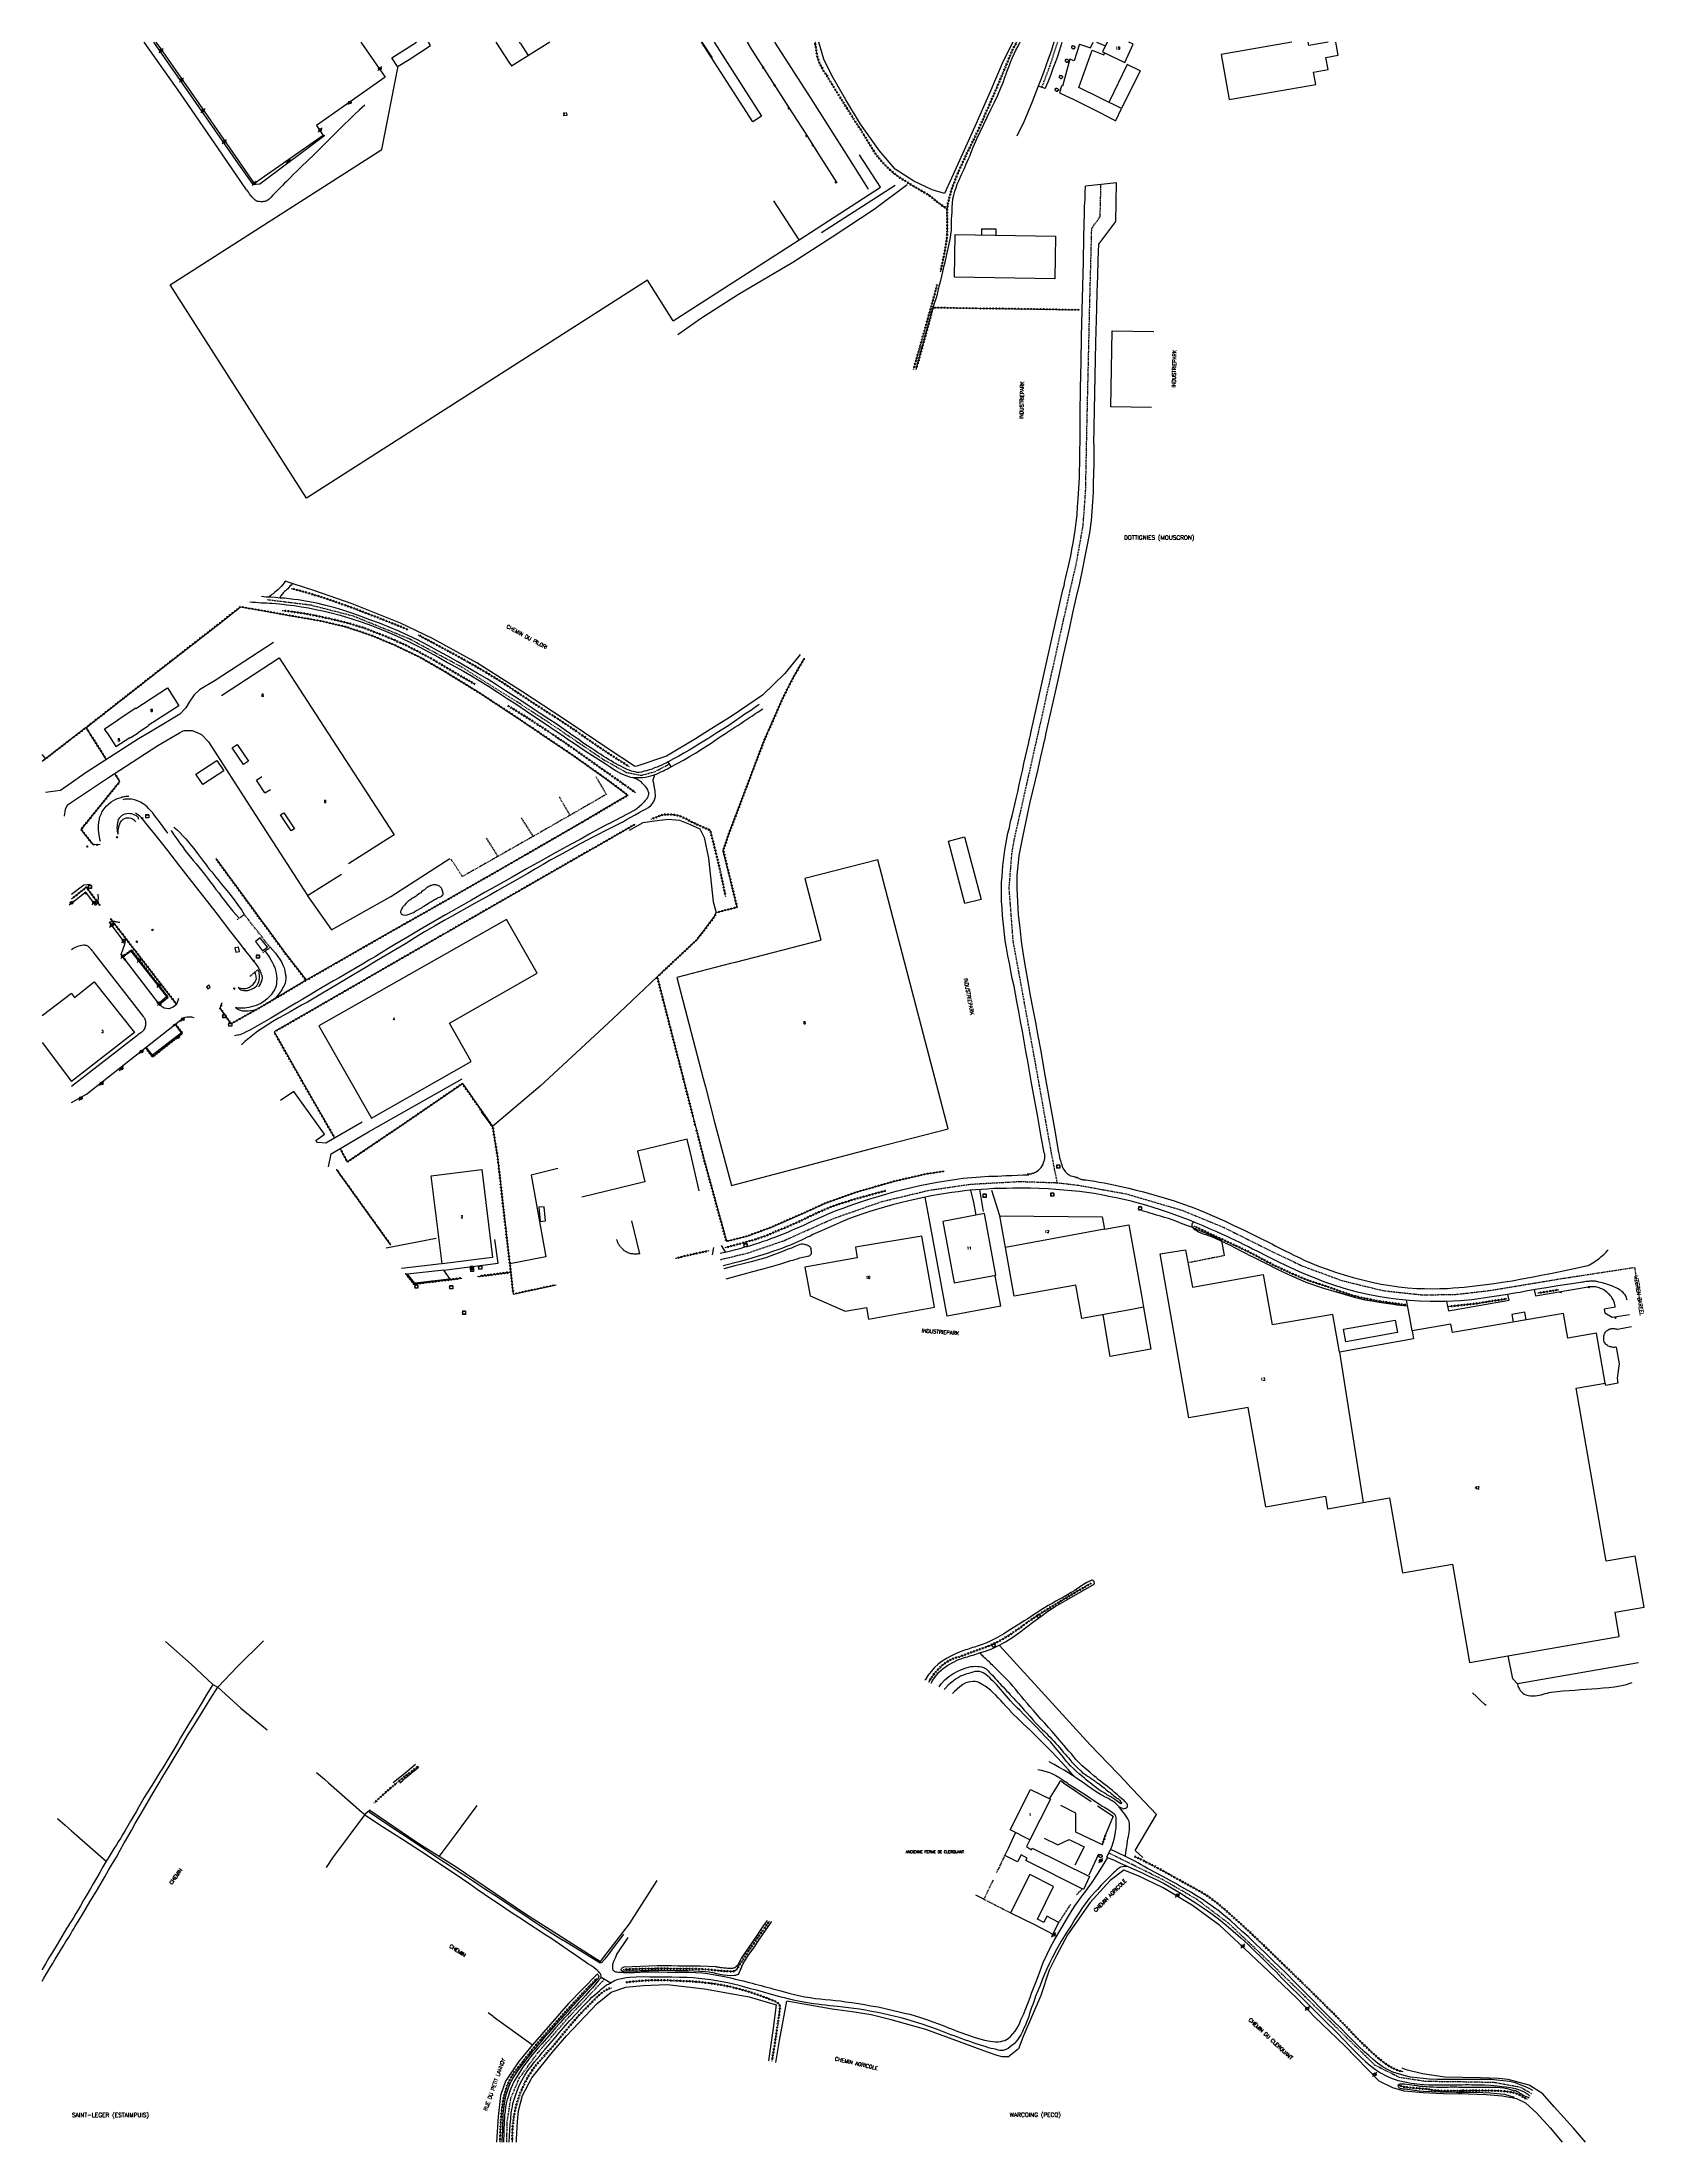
# Model space of a CAD drawing. Header units: millimetres. Extents: x 76000 to 76763, y 157000 to 158000.
import ezdxf
from ezdxf.enums import TextEntityAlignment as Align

# ---------------------------------------------------------------- set-up
doc = ezdxf.new("R2010")
doc.units = ezdxf.units.MM
doc.linetypes.add('DASHED', pattern=[0.75, 0.5, -0.25])
doc.layers.get('0').update_dxf_attribs({"linetype": 'CONTINUOUS'})
for name, color, linetype in [('W0001', 6, 'DASHED'), ('W0004', 5, 'CONTINUOUS'), ('W0006', 2, 'CONTINUOUS'), ('W0008', 7, 'CONTINUOUS'), ('W0014', 7, 'CONTINUOUS'), ('W0017', 7, 'CONTINUOUS'), ('W0071', 7, 'CONTINUOUS'), ('W0101', 7, 'CONTINUOUS'), ('W0104', 1, 'CONTINUOUS'), ('W0112', 1, 'DASHED'), ('W0120', 7, 'CONTINUOUS'), ('W0132', 7, 'CONTINUOUS'), ('W0211', 2, 'CONTINUOUS'), ('W0214', 2, 'CONTINUOUS'), ('W0220', 5, 'DASHED'), ('W0300', 7, 'CONTINUOUS'), ('W0310', 3, 'CONTINUOUS'), ('W0323', 7, 'CONTINUOUS'), ('W0330', 7, 'CONTINUOUS'), ('W0401', 7, 'CONTINUOUS'), ('W0420', 7, 'CONTINUOUS'), ('W0473', 7, 'CONTINUOUS'), ('W0510', 5, 'CONTINUOUS'), ('W0515', 5, 'CONTINUOUS'), ('W0980', 7, 'CONTINUOUS'), ('W0984', 7, 'CONTINUOUS'), ('W0989', 7, 'CONTINUOUS'), ('W0991', 7, 'CONTINUOUS'), ('W1102', 7, 'CONTINUOUS')]:
    doc.layers.add(name, color=color, linetype=linetype)
doc.styles.get("Standard").update_dxf_attribs({"font": 'romans.shx', "width": 0.85})

# ---------------------------------------------------------------- blocks, each defined once
blk = doc.blocks.new('T300')
for p, q in [((-0.8, 0.5), (-0.9, 0.3)), ((-0.9, 0.3), (-0.9, 0.2)), ((-0.9, 0.2), (-0.7, 0.1)), ((-0.7, 0.6), (-0.8, 0.5)), ((-0.8, -0.1), (-0.7, 0.1)), ((-0.6, 0.7), (-0.7, 0.6)), ((-0.7, 0.1), (-0.7, 0.1)), ((-0.5, 0.7), (-0.6, 0.7)), ((-0.3, 0.6), (-0.5, 0.7)), ((-0.3, 0.6), (-0.2, 0.7)), ((-0.2, 0.6), (-0.3, 0.6)), ((-0.2, 0.7), (-0.1, 0.8)), ((-0.1, 0.8), (0.1, 0.8)), ((0.1, 0.8), (0.2, 0.7)), ((0.2, 0.7), (0.3, 0.6)), ((0.3, 0.6), (0.4, 0.5)), ((0.5, 0.5), (0.3, 0.5)), ((0.4, 0.5), (0.4, 0.5)), ((0.6, 0.4), (0.5, 0.5)), ((0.6, 0.4), (0.7, 0.3)), ((0.7, 0.3), (0.7, 0.2)), ((0.7, 0.2), (0.7, 0.1)), ((0.7, 0.1), (0.7, -0.2)), ((-0.8, -0.2), (-0.8, -0.1)), ((-0.7, -0.3), (-0.8, -0.2)), ((-0.8, -0.2), (-0.8, -0.2)), ((-0.7, -0.4), (-0.7, -0.3)), ((-0.5, -0.5), (-0.7, -0.4)), ((-0.4, -0.5), (-0.5, -0.5)), ((-0.4, -0.5), (-0.3, -0.5)), ((-0.3, -0.5), (-0.3, -0.4)), ((-0.3, -0.6), (-0.3, -0.5)), ((-0.3, -0.5), (-0.3, -0.5)), ((-0.2, -0.7), (-0.3, -0.6)), ((-0.1, -0.8), (-0.2, -0.7)), ((0.1, -0.8), (-0.1, -0.8)), ((0.2, -0.7), (0.1, -0.8)), ((0.3, -0.5), (0.2, -0.5)), ((0.3, -0.6), (0.2, -0.7)), ((0.2, -0.7), (0.2, -0.7)), ((0.5, -0.4), (0.3, -0.5)), ((0.3, -0.5), (0.3, -0.6)), ((0.3, -0.5), (0.3, -0.5)), ((0.6, -0.3), (0.5, -0.4)), ((0.7, -0.2), (0.6, -0.3)), ((0.6, -0.3), (0.6, -0.3))]:
    blk.add_line(p, q)
blk = doc.blocks.new('T473')
for p, q in [((-0.166667, 0.166667), (0.166667, -0.166667)), ((-0.166667, -0.166667), (0.166667, 0.166667)), ((0.500001, 0.500001), (1.000002, 1.000002)), ((-1.000002, -1.000002), (-0.500001, -0.500001))]:
    blk.add_line(p, q)
blk.add_ellipse((0, 0), major_axis=(0.471405, 0.471405), ratio=1, start_param=5.4977871438, end_param=11.780972451)
blk = doc.blocks.new('T420')
for p, q in [((0.7, 0.7), (-0.8, 0.7)), ((-0.8, 0.7), (-0.8, -0.8)), ((0.7, 0.7), (0.7, -0.8)), ((0.7, -0.8), (-0.8, -0.8))]:
    blk.add_line(p, q)
blk.add_ellipse((0, 0), major_axis=(-0.53, 0.53), ratio=1, start_param=3.926990816990981, end_param=10.21017612417057)
blk = doc.blocks.new('T401')
for p, q in [((-0.3, 0.3), (0, 0.3)), ((-0.3, -0.25), (-0.3, 0.3)), ((-0.3, 0.15), (0, 0.15)), ((-0.3, 0), (0, 0)), ((0, 0.3), (0, -0.25)), ((-0.3, -0.15), (0, -0.15)), ((-0.3, -0.25), (-0.3, -0.3)), ((-0.3, -0.3), (0, -0.3)), ((0, -0.3), (0, -0.25))]:
    blk.add_line(p, q)
blk = doc.blocks.new('t323o')
at = {"color": 0, "linetype": 'Continuous'}
for radius in [0.25, 0.15]:
    blk.add_circle((0, 0), radius, dxfattribs=at)
blk = doc.blocks.new('t220o')
at = {"color": 0, "linetype": 'Continuous'}
for p, q in [((-0.25, 0.25), (0.25, 0.25)), ((-0.25, -0.25), (0.25, -0.25))]:
    blk.add_line(p, q, dxfattribs=at)
blk = doc.blocks.new('t310o')
at = {"color": 0, "linetype": 'Continuous'}
for centre, start, end in [((-0.5, 0.4), 216.8699, 323.1304), ((0.5, -0.4), 36.8699, 143.1303)]:
    blk.add_arc(centre, 0.625, start, end, dxfattribs=at)

msp = doc.modelspace()

# ---------------------------------------------------------------- linework, layer by layer
at = {"layer": 'W0001'}
for points in [[(76483.4, 158000), (76480.1, 157989.7), (76475.8, 157978.2)], [(76474.3, 157671), (76487.5, 157730.2), (76492.5, 157752.3), (76495.6, 157769.7), (76496.8, 157786.2), (76497.4, 157815.6), (76498.7, 157872.6), (76499.7, 157911.3), (76503.7, 157916.7), (76504.1, 157932.1)], [(76248.6, 157671), (76247.3, 157671.9), (76226.1, 157685.8), (76200, 157702.2), (76175, 157715.7), (76148.2, 157726.6), (76127.9, 157731.8), (76107.4, 157734.3)], [(76248.6, 157671), (76267, 157658.5), (76278.1, 157652.2), (76285.3, 157650.8), (76291.8, 157652.6), (76298.7, 157656.2)], [(76483.3, 157456.8), (76480.5, 157471.1), (76473.1, 157512.7), (76462.3, 157572), (76460.4, 157597.2), (76461.7, 157613.6), (76462.8, 157620), (76473, 157665.3), (76474.3, 157671)], [(76322.9, 157420.2), (76336.2, 157423.4), (76353.1, 157429.2), (76376.8, 157439.8), (76400, 157447.9), (76422.7, 157453.3), (76442, 157456.1), (76465.4, 157457.4), (76483.3, 157456.8)], [(76483.3, 157456.8), (76493.4, 157455.6), (76516.1, 157451.5), (76542.7, 157443.7), (76562.8, 157435.4), (76584.4, 157424.6), (76600.1, 157417.1), (76618.8, 157410.2), (76638.5, 157405.4), (76657, 157403.4), (76672.8, 157403.6), (76688.6, 157405.4), (76723.6, 157411.2), (76758.1, 157416.5)], [(76758.1, 157416.5), (76760.3, 157401.5)], [(76709.1, 157023), (76703.8, 157026), (76691.2, 157028.3), (76675.3, 157028.6), (76658.6, 157028.8), (76646.2, 157030.7), (76634.6, 157036.5), (76620.9, 157049.8), (76601.3, 157069.2), (76583.1, 157086.9), (76565.1, 157103.9), (76549.5, 157115.7), (76533.5, 157124.9), (76507.8, 157137.6)], [(76221.2, 157000), (76221.5, 157009.9), (76223.2, 157020.9), (76227.2, 157030.4), (76236.1, 157042.6), (76250.8, 157059.5), (76267.7, 157077.5)]]:
    msp.add_lwpolyline(points, dxfattribs=at)
at = {"layer": 'W0004'}
msp.add_lwpolyline([(76335.6, 158000), (76337.8, 157996.5), (76348.1, 157980.4), (76355.7, 157968.5), (76363.3, 157956.7), (76370.8, 157944.8), (76378.4, 157932.9)], dxfattribs=at)
at = {"layer": 'W0006'}
for points in [[(76393.5, 157930), (76384.9, 157943.5), (76366.1, 157973.1), (76348.9, 158000)], [(76059.4, 157545.4), (76042.5, 157567.1), (76038.7, 157564.3)], [(76059.4, 157545.4), (76055.6, 157542.2)], [(76066.4, 157528.2), (76063.5, 157532.2)], [(76066.4, 157528.2), (76052.6, 157517.5), (76049.6, 157521.4)], [(76130.4, 157476.9), (76134.5, 157480), (76119.9, 157500.3), (76113.6, 157495.9)], [(76191.2, 157415.2), (76174, 157413.3)], [(76194.3, 157410.9), (76177.4, 157408.9), (76174, 157413.3)], [(76194.3, 157410.9), (76191.2, 157415.2)]]:
    msp.add_lwpolyline(points, dxfattribs=at)
at = {"layer": 'W0008'}
for points in [[(76481.7, 158000), (76481.2, 157998.3), (76480.5, 157996.1), (76479.8, 157993.9), (76479, 157991.8), (76477.9, 157988.6), (76476.7, 157985.4), (76475.5, 157982.2), (76474.2, 157979)], [(76477.5, 157977.8), (76478.9, 157981), (76480.2, 157984.2), (76481.4, 157987.5), (76482.6, 157990.7), (76483.5, 157993.3), (76484.3, 157995.8), (76485.1, 157998.4), (76485.6, 158000)], [(76477.5, 157977.8), (76474.2, 157979)], [(76494.2, 157822.8), (76494.4, 157835.1), (76494.7, 157847.5), (76494.9, 157859.8), (76495.2, 157872.2), (76495.4, 157883.8), (76495.7, 157895.5), (76495.9, 157907.1), (76496.2, 157918.7), (76496.3, 157921.9), (76496.5, 157925), (76496.6, 157928.2), (76496.7, 157931.3)], [(76511.5, 157932.9), (76496.7, 157931.3)], [(76511.1, 157914.6), (76511.5, 157932.9)], [(76503.1, 157903.8), (76511.1, 157914.6)], [(76500.7, 157808.5), (76501, 157824.7), (76501.4, 157840.8), (76501.7, 157856.9), (76502.1, 157873.1), (76502.3, 157880.8), (76502.6, 157888.5), (76502.8, 157896.2), (76503.1, 157903.8)], [(76470.7, 157671), (76474.5, 157688), (76478.3, 157705.1), (76482.2, 157722.1), (76486, 157739.1), (76486.5, 157741.1), (76486.9, 157743.2), (76487.4, 157745.2), (76487.9, 157747.2), (76488.3, 157749.2), (76488.8, 157751.2), (76489.2, 157753.2), (76489.7, 157755.3), (76490.3, 157758.3), (76490.8, 157761.3), (76491.3, 157764.4), (76491.8, 157767.4), (76492.3, 157771.2), (76492.7, 157774.9), (76493, 157778.7), (76493.3, 157782.5), (76493.8, 157792.5), (76494.1, 157802.6), (76494.2, 157812.7), (76494.2, 157822.8)], [(76500.7, 157808.5), (76500.7, 157803.9), (76500.7, 157799.2), (76500.6, 157794.6), (76500.4, 157789.9), (76500.3, 157785.5), (76500.1, 157781), (76499.8, 157776.5), (76499.4, 157772.1), (76498.6, 157766.3), (76497.6, 157760.6), (76496.4, 157755), (76495.3, 157749.3), (76493.8, 157742.3), (76492.2, 157735.2), (76490.6, 157728.2), (76489.1, 157721.2), (76486.3, 157708.6), (76483.5, 157696.1), (76480.7, 157683.5), (76477.9, 157671)], [(76098.9, 157733.4), (76100.2, 157733.2), (76101.6, 157733.2), (76102.9, 157733.1), (76104.3, 157733), (76105.6, 157733), (76107, 157732.9), (76108.3, 157732.8), (76109.6, 157732.7), (76113.1, 157732.4), (76116.6, 157732), (76120.1, 157731.6), (76123.6, 157731.1), (76126.9, 157730.5), (76130.3, 157729.8), (76133.7, 157729.1), (76137, 157728.3), (76142, 157727), (76147, 157725.5), (76152, 157723.9), (76156.9, 157722.2), (76161.6, 157720.3), (76166.2, 157718.3), (76170.8, 157716.2), (76175.4, 157714.1), (76179.9, 157711.8), (76184.3, 157709.5), (76188.7, 157707.1), (76193.1, 157704.6), (76196.9, 157702.5), (76200.7, 157700.4), (76204.4, 157698.2), (76208.1, 157696), (76212.6, 157693.2), (76217.1, 157690.3), (76221.5, 157687.4), (76226, 157684.5), (76230.6, 157681.4), (76235.1, 157678.4), (76239.7, 157675.3), (76244.2, 157672.2)], [(76245.2, 157675), (76241.2, 157677.6), (76237.2, 157680.2), (76233.3, 157682.8), (76229.3, 157685.4), (76224.9, 157688.3), (76220.6, 157691.1), (76216.3, 157693.9), (76211.9, 157696.7), (76207.2, 157699.5), (76202.6, 157702.2), (76197.9, 157704.9), (76193.2, 157707.5), (76188.5, 157710.1), (76183.8, 157712.6), (76179.1, 157715.1), (76174.3, 157717.4), (76169.8, 157719.5), (76165.3, 157721.4), (76160.7, 157723.2), (76156.1, 157724.9), (76152, 157726.5), (76147.9, 157727.9), (76143.7, 157729.3), (76139.5, 157730.6), (76135.1, 157731.7), (76130.8, 157732.7), (76126.4, 157733.6), (76122, 157734.3), (76119.9, 157734.6), (76117.7, 157734.9), (76115.5, 157735.1), (76113.3, 157735.2), (76111.1, 157735.4), (76108.9, 157735.6), (76106.7, 157735.7), (76104.5, 157735.9)], [(76244.2, 157672.2), (76246, 157671)], [(76250.8, 157671), (76245.2, 157675)], [(76246, 157671), (76248.5, 157669.3), (76250.9, 157667.6), (76253.5, 157665.9), (76256, 157664.2), (76259, 157662.2), (76262, 157660.2), (76265, 157658.3), (76268.1, 157656.4), (76270.5, 157654.8), (76273, 157653.1), (76275.6, 157651.6), (76278.4, 157650.5), (76280.2, 157650), (76282.1, 157649.7), (76284, 157649.7), (76285.9, 157649.7), (76287.3, 157649.9), (76288.5, 157650.2), (76289.8, 157650.5), (76291, 157650.9), (76292.3, 157651.4), (76293.4, 157651.9), (76294.6, 157652.4), (76295.8, 157652.9), (76296.7, 157653.4), (76297.7, 157653.9), (76298.6, 157654.3), (76299.5, 157654.8)], [(76298, 157657.2), (76297.1, 157656.6), (76296.1, 157656.2), (76295.1, 157655.7), (76294.1, 157655.3), (76292.9, 157654.7), (76291.6, 157654.3), (76290.4, 157653.8), (76289.1, 157653.4), (76287.9, 157653), (76286.7, 157652.7), (76285.4, 157652.3), (76284.1, 157652.2), (76283.2, 157652.2), (76282.3, 157652.4), (76281.4, 157652.6), (76280.6, 157652.8), (76279.5, 157653.2), (76278.6, 157653.6), (76277.6, 157654.1), (76276.7, 157654.6), (76275.5, 157655.1), (76274.4, 157655.7), (76273.3, 157656.3), (76272.1, 157656.9), (76270.9, 157657.7), (76269.7, 157658.4), (76268.5, 157659.2), (76267.2, 157660), (76265.8, 157660.9), (76264.4, 157661.7), (76263.1, 157662.6), (76261.7, 157663.5), (76259.6, 157664.9), (76257.5, 157666.3), (76255.5, 157667.8), (76253.4, 157669.2), (76252.8, 157669.6), (76252.1, 157670.1), (76251.5, 157670.5), (76250.8, 157671)], [(76477.1, 157471), (76475.5, 157479.6), (76474, 157488.1), (76472.4, 157496.6), (76470.9, 157505.2), (76470, 157509.9), (76469.2, 157514.7), (76468.3, 157519.4), (76467.5, 157524.2), (76466.7, 157528.9), (76465.8, 157533.6), (76465, 157538.4), (76464.1, 157543.1), (76463.4, 157546.8), (76462.7, 157550.4), (76461.9, 157554), (76461.2, 157557.6), (76460.5, 157561.3), (76459.8, 157564.9), (76459.1, 157568.6), (76458.5, 157572.2), (76458.1, 157575.2), (76457.8, 157578.2), (76457.5, 157581.1), (76457.2, 157584.1), (76457, 157587.5), (76456.8, 157590.8), (76456.7, 157594.1), (76456.7, 157597.5), (76456.8, 157600), (76457, 157602.6), (76457.2, 157605.1), (76457.4, 157607.7), (76457.7, 157610.2), (76458, 157612.7), (76458.4, 157615.3), (76458.8, 157617.8), (76459.3, 157620.5), (76459.8, 157623.3), (76460.5, 157626), (76461.1, 157628.8), (76461.8, 157631.5), (76462.4, 157634.2), (76463.1, 157636.9), (76463.7, 157639.7), (76464.5, 157643), (76465.2, 157646.3), (76466, 157649.7), (76466.7, 157653), (76467.4, 157656.4), (76468.2, 157659.7), (76468.9, 157663.1), (76469.7, 157666.4), (76469.9, 157667.6), (76470.2, 157668.7), (76470.5, 157669.9), (76470.7, 157671)], [(76477.9, 157671), (76477.5, 157669.3), (76477.2, 157667.6), (76476.8, 157665.9), (76476.4, 157664.3), (76475.2, 157659), (76474, 157653.7), (76472.8, 157648.5), (76471.5, 157643.2), (76470.3, 157638), (76469.1, 157632.7), (76468, 157627.4), (76466.9, 157622.2), (76466.2, 157619), (76465.6, 157615.8), (76465, 157612.6), (76464.6, 157609.3), (76464.3, 157606.2), (76464.1, 157603.2), (76464, 157600.1), (76464, 157597), (76464.3, 157590.6), (76464.7, 157584.3), (76465.4, 157578.1), (76466.1, 157571.8), (76467, 157565.3), (76468.1, 157558.8), (76469.2, 157552.4), (76470.4, 157546), (76471.6, 157539.5), (76472.9, 157533.1), (76474.1, 157526.7), (76475.3, 157520.2), (76477.4, 157508), (76479.6, 157495.7), (76481.8, 157483.4), (76483.9, 157471.2)], [(76299.5, 157654.8), (76298.1, 157657.2)], [(76469.8, 157460.9), (76470, 157461), (76470.3, 157461), (76470.6, 157461.1), (76470.8, 157461.1), (76471.4, 157461.3), (76471.9, 157461.4), (76472.4, 157461.6), (76472.9, 157461.9), (76473.7, 157462.3), (76474.4, 157462.8), (76475, 157463.4), (76475.6, 157464.1), (76476.1, 157464.8), (76476.5, 157465.6), (76476.8, 157466.4), (76477.1, 157467.2), (76477.2, 157467.5), (76477.2, 157467.9), (76477.3, 157468.2), (76477.3, 157468.5), (76477.3, 157468.8), (76477.3, 157469.2), (76477.3, 157469.5), (76477.3, 157469.8), (76477.3, 157470.1), (76477.3, 157470.4), (76477.2, 157470.7), (76477.1, 157471)], [(76483.9, 157471.2), (76484.2, 157469.9), (76484.4, 157468.6), (76484.8, 157467.4), (76485.2, 157466.1), (76485.4, 157465.3), (76485.7, 157464.6), (76486, 157463.8), (76486.4, 157463.1), (76486.8, 157462.6), (76487.1, 157462.1), (76487.6, 157461.6), (76488, 157461.2), (76488.4, 157460.9), (76488.9, 157460.6), (76489.3, 157460.3), (76489.8, 157460.1), (76490.5, 157459.9), (76491.2, 157459.7), (76491.9, 157459.5), (76492.6, 157459.4)], [(76322.8, 157423.3), (76322.8, 157423.3), (76327.9, 157424.4), (76330.1, 157425), (76332.3, 157425.5), (76334.6, 157426.2), (76336.9, 157426.8), (76339.2, 157427.5), (76341.4, 157428.2), (76343.3, 157428.9), (76345.2, 157429.5), (76347, 157430.2), (76348.9, 157430.9), (76350.9, 157431.7), (76353, 157432.5), (76355, 157433.3), (76357, 157434.2), (76358.4, 157434.8), (76359.7, 157435.3), (76361, 157435.9), (76362.3, 157436.5), (76363.6, 157437.1), (76364.9, 157437.7), (76366.2, 157438.3), (76367.5, 157438.9), (76369.6, 157439.9), (76371.8, 157440.9), (76373.9, 157441.8), (76376.1, 157442.8), (76378, 157443.5), (76379.9, 157444.2), (76381.8, 157444.9), (76383.7, 157445.6), (76387, 157446.7), (76390.3, 157447.8), (76393.6, 157448.9), (76396.9, 157449.9), (76400.1, 157450.8), (76403.3, 157451.8), (76406.6, 157452.7), (76409.8, 157453.5), (76413.9, 157454.5), (76417.9, 157455.4), (76422, 157456.3), (76426.1, 157457), (76430.2, 157457.7), (76434.3, 157458.3), (76438.5, 157458.9), (76442.6, 157459.3), (76446.7, 157459.6), (76450.7, 157459.9), (76454.8, 157460), (76458.9, 157460.2), (76461.6, 157460.3), (76464.3, 157460.4), (76467, 157460.5), (76469.7, 157460.5)], [(76469.7, 157460.5), (76469.8, 157460.9)], [(76732.5, 157409.3), (76727.1, 157408.5), (76721.6, 157407.7), (76716.2, 157406.8), (76710.8, 157406), (76709, 157405.6), (76707.2, 157405.3), (76705.5, 157405), (76703.7, 157404.6), (76702, 157404.3), (76700.2, 157404), (76698.4, 157403.7), (76696.6, 157403.4), (76691.3, 157402.6), (76686, 157401.8), (76680.6, 157401.1), (76675.3, 157400.6), (76671.7, 157400.4), (76668, 157400.2), (76664.4, 157400.2), (76660.8, 157400.2), (76655.8, 157400.4), (76650.9, 157400.7), (76645.9, 157401.2), (76641, 157401.8), (76636, 157402.6), (76631.1, 157403.6), (76626.2, 157404.7), (76621.4, 157406), (76615.9, 157407.7), (76610.6, 157409.5), (76605.3, 157411.6), (76600, 157413.7), (76594.5, 157416.2), (76589.1, 157418.8), (76583.7, 157421.5), (76578.4, 157424.2), (76576.3, 157425.2), (76574.3, 157426.2), (76572.3, 157427.2), (76570.2, 157428.3), (76568.2, 157429.3), (76566.1, 157430.3), (76564.1, 157431.2), (76562, 157432.2), (76558.9, 157433.6), (76555.8, 157434.9), (76552.7, 157436.2), (76549.6, 157437.5), (76546.2, 157438.9), (76542.7, 157440.2), (76539.3, 157441.5), (76535.8, 157442.8), (76532.4, 157443.9), (76529, 157445), (76525.5, 157446.1), (76522, 157447.1), (76518.5, 157448), (76515, 157448.8), (76511.4, 157449.6), (76507.8, 157450.3), (76504.3, 157451), (76500.8, 157451.6), (76497.3, 157452.1), (76493.8, 157452.6), (76490.1, 157453), (76486.4, 157453.3), (76482.6, 157453.6), (76478.9, 157453.9), (76474.7, 157454.1), (76470.5, 157454.2), (76466.4, 157454.2), (76462.2, 157454.2), (76459.1, 157454.1), (76456.1, 157454.1), (76453.1, 157454), (76450.1, 157453.8), (76447.3, 157453.6), (76444.6, 157453.4), (76441.9, 157453.2), (76439.2, 157452.9), (76436.1, 157452.5), (76433.1, 157452.2), (76430.1, 157451.7), (76427, 157451.2), (76423.4, 157450.6), (76419.8, 157449.8), (76416.2, 157449), (76412.6, 157448.2), (76408.7, 157447.2), (76404.9, 157446.3), (76401, 157445.2), (76397.2, 157444.1), (76394, 157443.1), (76390.7, 157442), (76387.5, 157440.9), (76384.4, 157439.7), (76380, 157437.9), (76375.6, 157436), (76371.3, 157434), (76367, 157432.1), (76365.6, 157431.4), (76364.2, 157430.8), (76362.8, 157430.1), (76361.5, 157429.5), (76360.1, 157428.8), (76358.7, 157428.2), (76357.3, 157427.5), (76355.9, 157426.9), (76354, 157426.2), (76352.1, 157425.5), (76350.2, 157424.8), (76348.2, 157424.2), (76345.7, 157423.3), (76343.1, 157422.4), (76340.5, 157421.6), (76337.9, 157420.9), (76334.8, 157420), (76331.7, 157419.2), (76331.7, 157419.2), (76324.2, 157417.2), (76324.2, 157417.2)], [(76492.6, 157459.4), (76493.1, 157459.1), (76493.7, 157458.8), (76494.2, 157458.6), (76494.8, 157458.4), (76495.1, 157458.3), (76495.4, 157458.3), (76495.6, 157458.2), (76495.9, 157458.2), (76496.1, 157458.2), (76496.4, 157458.2), (76496.7, 157458.1), (76496.9, 157458.1), (76498, 157458), (76499, 157457.8), (76500, 157457.7), (76501.1, 157457.5)], [(76501.1, 157457.5), (76503.3, 157457.1), (76505.6, 157456.7), (76507.9, 157456.2), (76510.1, 157455.8), (76513.7, 157455), (76517.3, 157454.2), (76520.9, 157453.3), (76524.4, 157452.4), (76529.3, 157451), (76534.2, 157449.6), (76539, 157448.2), (76543.8, 157446.5), (76548.7, 157444.7), (76553.4, 157442.8), (76558.2, 157440.7), (76562.9, 157438.6), (76567.4, 157436.5), (76571.9, 157434.3), (76576.4, 157432.1), (76580.9, 157429.9), (76582.5, 157429.1), (76584.1, 157428.3), (76585.7, 157427.5), (76587.3, 157426.6), (76588.9, 157425.8), (76590.5, 157425), (76592.1, 157424.2), (76593.8, 157423.4), (76596.2, 157422.2), (76598.7, 157421), (76601.2, 157419.8), (76603.8, 157418.7), (76607.7, 157417.1), (76611.7, 157415.6), (76615.8, 157414.2), (76619.9, 157412.9), (76624.2, 157411.6), (76628.6, 157410.5), (76633, 157409.4), (76637.5, 157408.5), (76641.7, 157407.8), (76645.9, 157407.3), (76650.1, 157406.8), (76654.4, 157406.5), (76658.1, 157406.4), (76661.7, 157406.3), (76665.4, 157406.4), (76669.1, 157406.5), (76671.7, 157406.7), (76674.4, 157406.9), (76677, 157407.1), (76679.6, 157407.4), (76683.5, 157407.8), (76687.4, 157408.3), (76691.2, 157408.8), (76695.1, 157409.4), (76699.8, 157410.1), (76704.4, 157411), (76709, 157411.8), (76713.6, 157412.7), (76718.9, 157413.7), (76724.1, 157414.8), (76729.3, 157415.9), (76734.5, 157417)], [(76734.5, 157417), (76735.2, 157417.2), (76736, 157417.4), (76736.7, 157417.7), (76737.5, 157418.1), (76738.3, 157418.6), (76739.1, 157419.1), (76739.9, 157419.7), (76740.6, 157420.3), (76741.4, 157420.9), (76742.1, 157421.5), (76742.9, 157422.2), (76743.6, 157422.8), (76744.1, 157423.3), (76744.6, 157423.8), (76745.1, 157424.3), (76745.5, 157424.8)], [(76740.2, 157409.7), (76739.8, 157409.8), (76739.4, 157409.9), (76739, 157409.9), (76738.5, 157410), (76738.2, 157410), (76737.8, 157410), (76737.5, 157410), (76737.1, 157409.9), (76736.6, 157409.9), (76736.1, 157409.8), (76735.6, 157409.8), (76735.1, 157409.7), (76734.5, 157409.6), (76733.8, 157409.5), (76733.1, 157409.4), (76732.5, 157409.3)], [(76754.5, 157400.9), (76754.4, 157401.4), (76754.3, 157402), (76754.1, 157402.5), (76753.9, 157403), (76753.6, 157403.4), (76753.3, 157403.8), (76753, 157404.1), (76752.7, 157404.5), (76752.1, 157405), (76751.5, 157405.4), (76750.9, 157405.8), (76750.3, 157406.2), (76749.4, 157406.7), (76748.5, 157407.1), (76747.6, 157407.5), (76746.7, 157407.8), (76745.9, 157408.1), (76745.2, 157408.4), (76744.4, 157408.6), (76743.6, 157408.8), (76742.8, 157409.1), (76741.9, 157409.3), (76741.1, 157409.5), (76740.2, 157409.7)], [(76508.7, 157139.3), (76506.8, 157135.7)], [(76506.8, 157135.7), (76510, 157134.3), (76513.3, 157132.8), (76516.6, 157131.4), (76519.8, 157129.9), (76523.4, 157128.3), (76526.9, 157126.6), (76530.4, 157125), (76533.8, 157123.2), (76537.7, 157121.1), (76541.5, 157118.8), (76545.2, 157116.5), (76548.9, 157114.1), (76552.7, 157111.5), (76556.4, 157108.9), (76560, 157106.2), (76563.6, 157103.4), (76567.1, 157100.4), (76570.6, 157097.2), (76574.1, 157094), (76577.5, 157090.7), (76580, 157088.3), (76582.5, 157085.8), (76585.1, 157083.3), (76587.6, 157080.8), (76590.1, 157078.2), (76592.5, 157075.7), (76595, 157073.2), (76597.6, 157070.7), (76600, 157068.3), (76602.5, 157065.8), (76604.9, 157063.4), (76607.4, 157061), (76609.9, 157058.5), (76612.3, 157056.1), (76614.8, 157053.7), (76617.3, 157051.2), (76618.8, 157049.6), (76620.4, 157048), (76622, 157046.3), (76623.5, 157044.7), (76625.1, 157043.1), (76626.7, 157041.5), (76628.3, 157039.9), (76630, 157038.4), (76632.3, 157036.5), (76634.7, 157034.6), (76637.1, 157032.9), (76639.8, 157031.5), (76642.7, 157030.2), (76645.6, 157029.3), (76648.7, 157028.6), (76651.8, 157028), (76655.9, 157027.5), (76660, 157027.3), (76664.1, 157027.3), (76668.3, 157027.3), (76669.8, 157027.3), (76671.4, 157027.3), (76672.9, 157027.3), (76674.5, 157027.3), (76676, 157027.3), (76677.6, 157027.4), (76679.1, 157027.4), (76680.7, 157027.3), (76683.7, 157027.3), (76686.7, 157027.2), (76689.7, 157027), (76692.7, 157026.8), (76694.9, 157026.5), (76697, 157026.3), (76699.1, 157026), (76701.2, 157025.5), (76702.8, 157025), (76704.4, 157024.4), (76705.9, 157023.7), (76707.3, 157022.8), (76708.3, 157021.9)], [(76709.6, 157024.6), (76707.9, 157025.4), (76705.9, 157026.5), (76703.7, 157027.3), (76701.5, 157028.1), (76698.6, 157028.8), (76695.6, 157029.2), (76692.6, 157029.4), (76689.7, 157029.7), (76687.9, 157029.7), (76686.2, 157029.8), (76684.5, 157029.8), (76682.7, 157029.8), (76681, 157029.7), (76679.3, 157029.7), (76677.6, 157029.7), (76675.8, 157029.7), (76672, 157029.7), (76668.1, 157029.7), (76664.3, 157029.8), (76660.4, 157030), (76657.4, 157030.2), (76654.5, 157030.5), (76651.5, 157030.9), (76648.5, 157031.6), (76645.8, 157032.4), (76643.1, 157033.3), (76640.5, 157034.5), (76638, 157035.9), (76635.7, 157037.5), (76633.6, 157039.3), (76631.6, 157041.2), (76629.6, 157043), (76626.7, 157045.7), (76623.9, 157048.5), (76621.2, 157051.2), (76618.4, 157054), (76615, 157057.4), (76611.6, 157060.7), (76608.3, 157064.1), (76604.9, 157067.5), (76603, 157069.4), (76601.1, 157071.4), (76599.2, 157073.3), (76597.3, 157075.2), (76595.4, 157077.1), (76593.5, 157079.1), (76591.6, 157081), (76589.6, 157082.9), (76585.8, 157086.6), (76581.9, 157090.4), (76578, 157094.1), (76574.1, 157097.8), (76571.3, 157100.3), (76568.5, 157102.9), (76565.7, 157105.5), (76562.8, 157107.9), (76560.3, 157109.9), (76557.6, 157111.9), (76554.9, 157113.8), (76552.2, 157115.6), (76549.5, 157117.3), (76546.8, 157119), (76544, 157120.6), (76541.2, 157122.2), (76539.7, 157123.1), (76538.2, 157123.9), (76536.7, 157124.7), (76535.3, 157125.5), (76533.8, 157126.3), (76532.3, 157127.1), (76530.8, 157127.9), (76529.3, 157128.7), (76527.8, 157129.5), (76526.2, 157130.3), (76524.7, 157131.2), (76523.2, 157132), (76521.7, 157132.9), (76520.2, 157133.7), (76518.7, 157134.5), (76517.1, 157135.3), (76515.1, 157136.3), (76513, 157137.3), (76510.9, 157138.3), (76508.7, 157139.3)], [(76266.2, 157078.4), (76264.8, 157076.7), (76263.4, 157075.1), (76262, 157073.4), (76260.5, 157071.8), (76258.8, 157069.9), (76257.1, 157068), (76255.3, 157066.1), (76253.6, 157064.2), (76251.8, 157062.4), (76250.1, 157060.5), (76248.3, 157058.6), (76246.6, 157056.7), (76244.4, 157054.3), (76242.3, 157051.8), (76240.1, 157049.3), (76238, 157046.8), (76236.2, 157044.8), (76234.4, 157042.7), (76232.6, 157040.6), (76230.9, 157038.4), (76229.8, 157036.9), (76228.8, 157035.4), (76227.8, 157033.9), (76226.8, 157032.3), (76226, 157031.1), (76225.2, 157029.8), (76224.5, 157028.5), (76223.9, 157027.2), (76223.1, 157025.5), (76222.5, 157023.8), (76222, 157022), (76221.5, 157020.3), (76221, 157018.4), (76220.7, 157016.6), (76220.5, 157014.7), (76220.2, 157012.9), (76220.1, 157011.3), (76220, 157009.8), (76220, 157008.3), (76219.9, 157006.7), (76219.8, 157003.8), (76219.7, 157000.8), (76219.7, 157000)], [(76222.4, 157000), (76222.4, 157000), (76222.5, 157002.8), (76222.7, 157005.6), (76222.9, 157008.4), (76223.1, 157011.1), (76223.4, 157013.9), (76223.7, 157015.4), (76223.9, 157016.8), (76224.2, 157018.3), (76224.6, 157019.7), (76225.4, 157022.2), (76226.3, 157024.8), (76227.3, 157027.2), (76228.5, 157029.6), (76229.8, 157031.9), (76231.3, 157034), (76232.9, 157036), (76234.4, 157038.1), (76235.7, 157039.6), (76236.9, 157041.1), (76238.2, 157042.7), (76239.5, 157044.2), (76241.7, 157046.7), (76243.9, 157049.3), (76246.1, 157051.8), (76248.3, 157054.3), (76251.3, 157057.8), (76254.4, 157061.2), (76257.5, 157064.5), (76260.7, 157067.8), (76261.8, 157068.9), (76263, 157070), (76264.2, 157071), (76265.4, 157072), (76266.1, 157072.7), (76266.9, 157073.4), (76267.7, 157074.1), (76268.6, 157074.7), (76269.1, 157075), (76269.7, 157075.2), (76270.2, 157075.4), (76270.8, 157075.6)], [(76270.8, 157075.6), (76266.2, 157078.4)]]:
    msp.add_lwpolyline(points, dxfattribs=at)
at = {"layer": 'W0014'}
msp.add_lwpolyline([(76561.6, 157429.3), (76559.8, 157430.1), (76558, 157431), (76556.2, 157431.8), (76554.4, 157432.6), (76552, 157433.6), (76549.6, 157434.6), (76547.3, 157435.6), (76544.9, 157436.5), (76542.7, 157437.3), (76540.6, 157438.2), (76538.4, 157438.9), (76536.2, 157439.7), (76534.3, 157440.3), (76532.4, 157440.9), (76530.5, 157441.4), (76528.6, 157442), (76527.4, 157442.3), (76526.1, 157442.7), (76524.8, 157443.1), (76523.6, 157443.4)], dxfattribs=at)
at = {"layer": 'W0017'}
for points in [[(76097.4, 157929.6), (76084, 157949.1), (76065.9, 157975.4), (76048.7, 158000)], [(76053, 158000), (76093.4, 157942), (76100.4, 157932.1)], [(76153.6, 157970), (76151.1, 157967.7), (76148.7, 157965.4), (76146.2, 157963), (76143.8, 157960.7), (76142.1, 157959), (76140.4, 157957.3), (76138.7, 157955.6), (76137, 157953.9), (76135.3, 157952.2), (76133.6, 157950.5), (76131.9, 157948.8), (76130.2, 157947.1), (76128.7, 157945.6), (76127.2, 157944.2), (76125.7, 157942.7), (76124.2, 157941.3), (76122.7, 157939.9), (76121.2, 157938.4), (76119.7, 157937), (76118.3, 157935.5), (76117.3, 157934.6), (76116.4, 157933.6), (76115.4, 157932.7), (76114.5, 157931.7), (76113.5, 157930.7), (76112.6, 157929.8), (76111.7, 157928.8), (76110.7, 157927.9), (76109.8, 157927), (76109, 157926), (76108.1, 157925.1), (76107, 157924.4), (76106.5, 157924.2), (76106, 157924), (76105.5, 157924), (76105, 157923.9), (76104.2, 157923.9), (76103.4, 157924), (76102.6, 157924.1), (76101.9, 157924.4), (76101.5, 157924.7), (76101.1, 157925), (76100.8, 157925.3), (76100.5, 157925.6), (76100.2, 157926), (76099.9, 157926.3), (76099.6, 157926.7), (76099.3, 157927.1), (76098.8, 157927.7), (76098.4, 157928.3), (76097.9, 157928.9), (76097.5, 157929.6)], [(76474.2, 157979), (76471.4, 157971.5), (76467.6, 157962.3), (76464, 157955.1)], [(76103.7, 157932.5), (76134.6, 157955.7)], [(76399.1, 157930.9), (76389.1, 157946.3)], [(76100.4, 157932.1), (76103.7, 157932.5)], [(76360.4, 157905.8), (76399.1, 157930.9)], [(76110.2, 157714), (76082.5, 157695.9), (76074.9, 157691.5), (76072.4, 157689.1), (76070.1, 157685.6), (76068.5, 157683), (76065.6, 157680), (76058, 157675.3), (76050.8, 157671)], [(76014, 157638), (76031.1, 157649.5), (76055.1, 157665), (76065.5, 157671)], [(76050.8, 157671), (76045.9, 157668.1), (76020.6, 157651.9), (76014, 157647.2)], [(76065.5, 157671), (76067.2, 157672)], [(76067.4, 157672.1), (76071.5, 157672.1), (76074.1, 157671)], [(76074.1, 157671), (76075.9, 157670.3), (76079.2, 157666.7)], [(76079.2, 157666.7), (76100.1, 157634.4), (76126.3, 157593.5)], [(76008.8, 157643.6), (76001.7, 157642.6)], [(76014, 157647.2), (76008.8, 157643.6)], [(76011.9, 157636.6), (76011.1, 157634.5), (76010.5, 157631.3)], [(76011.9, 157636.6), (76014, 157638)], [(76059.9, 157623.2), (76059.9, 157623.2), (76055.4, 157629.3), (76054.5, 157630.5), (76053.6, 157631.7), (76052.7, 157632.9), (76051.7, 157634), (76050.9, 157634.9), (76050, 157635.8), (76049.1, 157636.6), (76048.2, 157637.3), (76046.9, 157638), (76045.5, 157638.6), (76044.1, 157639.1), (76042.6, 157639.4), (76041.1, 157639.5), (76039.6, 157639.4), (76038.4, 157639.1)], [(76044.5, 157632.9), (76046.1, 157631.9), (76046.1, 157631.9), (76046.1, 157631.9), (76046.1, 157631.9), (76046.6, 157631.5), (76046.8, 157631.2), (76047.1, 157630.9), (76047.3, 157630.6), (76047.5, 157630.3)], [(76047.5, 157630.3), (76050.6, 157626.5), (76053.6, 157622.7), (76056.7, 157618.8), (76059.7, 157615), (76065.5, 157607.6), (76071.2, 157600.2), (76077, 157592.8), (76082.7, 157585.4), (76086.3, 157580.8), (76089.8, 157576.2), (76093.4, 157571.6), (76096.9, 157567), (76098.5, 157565.1), (76100.1, 157563.1), (76101.6, 157561.2), (76103, 157559.1), (76103.4, 157558.4), (76103.8, 157557.6), (76104.2, 157556.8), (76104.4, 157556), (76104.6, 157555.6), (76104.7, 157555.2), (76104.8, 157554.7), (76104.8, 157554.2), (76104.7, 157553.4), (76104.4, 157552.5), (76104, 157551.7), (76103.6, 157550.9), (76103, 157550)], [(76126.3, 157593.4), (76137.8, 157577.2), (76166.1, 157593.1), (76194.1, 157611.2)], [(76126.3, 157593.5), (76142.5, 157603.7)], [(76014, 157594.2), (76019.9, 157598.7), (76022.9, 157599)], [(76025.5, 157588.9), (76020.9, 157595.1), (76014, 157589.8)], [(76025.5, 157588.9), (76025.7, 157589.1), (76025.9, 157589.3), (76026.1, 157589.5), (76026.3, 157589.8), (76026.4, 157590.2), (76026.6, 157590.5), (76026.7, 157590.9), (76026.8, 157591.3), (76026.8, 157591.5), (76026.8, 157591.7), (76026.8, 157591.8), (76026.9, 157592), (76026.9, 157592.2), (76026.9, 157592.4), (76026.9, 157592.5), (76026.9, 157592.7), (76026.8, 157593.1), (76026.8, 157593.4), (76026.8, 157593.8), (76026.7, 157594.2)], [(76032.1, 157580.8), (76032.4, 157581), (76032.7, 157581.1), (76033.1, 157581.2), (76033.4, 157581.3), (76033.8, 157581.3), (76034.2, 157581.3), (76034.5, 157581.3), (76034.9, 157581.2), (76035.5, 157581.1), (76036, 157581), (76036.6, 157580.9), (76037.1, 157580.8)], [(76037.7, 157565.4), (76039.6, 157570.9), (76032.1, 157580.8)], [(76014, 157567.9), (76014.7, 157568.3), (76015.3, 157568.7), (76016, 157569), (76016.7, 157569.3), (76017.5, 157569.6), (76018.2, 157569.8), (76018.9, 157570), (76019.7, 157570.1), (76020.1, 157570.1), (76020.5, 157570), (76021, 157569.9), (76021.3, 157569.7), (76021.6, 157569.6), (76021.9, 157569.4), (76022.2, 157569.2), (76022.4, 157569), (76022.6, 157568.8), (76022.8, 157568.6), (76023, 157568.4), (76023.1, 157568.1), (76023.4, 157567.8), (76023.7, 157567.4), (76024, 157567.1), (76024.2, 157566.7)], [(76024.2, 157566.7), (76048.2, 157536)], [(76055.5, 157542.3), (76037.7, 157565.4)], [(76064.2, 157541.8), (76062.4, 157540.4), (76060.3, 157539.6), (76058.2, 157540), (76056.3, 157541.2), (76055.5, 157542.3)], [(76064.2, 157541.8), (76065.1, 157544.7)], [(76014, 157495), (76021.2, 157499), (76049.6, 157521.4), (76067.5, 157535.4)], [(76048.2, 157536), (76048.4, 157535.7), (76048.7, 157535.3), (76048.9, 157535), (76049, 157534.6), (76049.1, 157534.2), (76049.2, 157533.7), (76049.2, 157533.2), (76049.2, 157532.7), (76049.2, 157532.2), (76049.2, 157531.7), (76049.1, 157531.2), (76049, 157530.7), (76048.9, 157530.4), (76048.7, 157530), (76048.5, 157529.7), (76048.3, 157529.3), (76048, 157529), (76047.6, 157528.7), (76047.3, 157528.5), (76047, 157528.2), (76046.5, 157527.8), (76046.1, 157527.5), (76045.6, 157527.2), (76045.2, 157526.8)], [(76067.5, 157535.4), (76069.1, 157535.8), (76071.1, 157535.8), (76072.3, 157535.5)], [(76045.2, 157526.8), (76014, 157502.6)], [(76136.4, 157464.3), (76137.6, 157470.6), (76155.4, 157481), (76200, 157506.2)], [(76152.4, 157485.6), (76135.1, 157475.6), (76131.1, 157475.9), (76130.4, 157476.9)], [(76245.5, 157463.5), (76232.9, 157460.4), (76239.9, 157421.5), (76222.7, 157418.2)], [(76444.7, 157441.4), (76443.5, 157447.4), (76442.2, 157453.2)], [(76448.1, 157443.1), (76446.4, 157453.6)], [(76455.9, 157441.1), (76452.1, 157453.1)], [(76456.4, 157398), (76430.9, 157393.3), (76422.8, 157437.3), (76420.4, 157449.9)], [(76187.7, 157430.2), (76163.9, 157425.7)], [(76284.5, 157423), (76280.7, 157438.7)], [(76191.2, 157415.2), (76217.1, 157418.5), (76215.5, 157429.8)], [(76319.6, 157425.9), (76319.6, 157425.9), (76319, 157422.4)], [(76325.4, 157423.9), (76323.4, 157426.9), (76323.4, 157426.9)], [(76562.9, 157422.2), (76561.6, 157429.3)], [(76190.1, 157418.1), (76171.1, 157415.9)], [(76174, 157413.3), (76173.1, 157413.1)], [(76456.4, 157398), (76453.7, 157412.4)], [(76652.2, 157386.3), (76651, 157393.4), (76649.6, 157400.8)], [(76668.6, 157400.2), (76669.5, 157395.8), (76698.4, 157400.8), (76697.8, 157403.6)], [(76710.3, 157405.9), (76710.9, 157402.9), (76736, 157407.3)], [(76748.9, 157397.6), (76748.9, 157398.2), (76748.7, 157398.8), (76748.6, 157399.4), (76748.4, 157399.9), (76748.2, 157400.4), (76748, 157400.9), (76747.8, 157401.4), (76747.5, 157401.9), (76747.1, 157402.4), (76746.7, 157403), (76746.2, 157403.5), (76745.7, 157403.9), (76745, 157404.6), (76744.2, 157405.2), (76743.4, 157405.8), (76742.5, 157406.3), (76741.9, 157406.5), (76741.3, 157406.7), (76740.7, 157406.9), (76740.1, 157407.1), (76739.7, 157407.2), (76739.2, 157407.2), (76738.7, 157407.3), (76738.2, 157407.3), (76737.7, 157407.3), (76737.1, 157407.3), (76736.5, 157407.3), (76736, 157407.3)], [(76748.9, 157397.6), (76743.7, 157396.6), (76744, 157394.8), (76747.5, 157392.7), (76755.7, 157394)], [(76749.4, 157378.5), (76749, 157378.5), (76748.5, 157378.4), (76748.1, 157378.4), (76747.6, 157378.5), (76747.2, 157378.5), (76746.8, 157378.6), (76746.5, 157378.7), (76746.1, 157378.8), (76745.6, 157379), (76745.2, 157379.3), (76744.8, 157379.6), (76744.4, 157380), (76744, 157380.5), (76743.7, 157381.1), (76743.5, 157381.7), (76743.4, 157382.4), (76743.4, 157382.6), (76743.4, 157382.9), (76743.4, 157383.2), (76743.4, 157383.4), (76743.4, 157383.7), (76743.5, 157384), (76743.6, 157384.2), (76743.6, 157384.5), (76743.8, 157384.9), (76744, 157385.2), (76744.2, 157385.6), (76744.5, 157385.9), (76744.8, 157386.2), (76745.2, 157386.5), (76745.6, 157386.7), (76746, 157387), (76746.3, 157387.1), (76746.5, 157387.2), (76746.8, 157387.3), (76747.1, 157387.4), (76747.5, 157387.4), (76747.8, 157387.4), (76748.2, 157387.4), (76748.5, 157387.4), (76748.9, 157387.3), (76749.3, 157387.2), (76749.6, 157387), (76750, 157386.9)], [(76756.6, 157388.1), (76750, 157386.9)], [(76749.4, 157378.5), (76750.8, 157370.5), (76749.8, 157363.7), (76750.2, 157361.4), (76744.4, 157360.3), (76744.1, 157361.3)], [(76759.9, 157228.2), (76702.4, 157218.1), (76700.1, 157220.5), (76697.9, 157231.5)], [(76504.8, 157141.5), (76492.1, 157147.6), (76492.1, 157156.6), (76485, 157160.3)], [(76477, 157144.7), (76483.6, 157141.5), (76488.9, 157144), (76496.1, 157140.5), (76491.7, 157131.9)]]:
    msp.add_lwpolyline(points, dxfattribs=at)
at = {"layer": 'W0071'}
for points in [[(76115.8, 157743.3), (76115.2, 157742.4), (76114.5, 157741.5), (76113.8, 157740.7), (76113, 157739.9), (76112.3, 157739.2), (76111.5, 157738.5), (76110.7, 157737.9), (76110, 157737.3), (76109.4, 157736.9), (76108.9, 157736.5), (76108.3, 157736), (76107.7, 157735.6)], [(76119.1, 157742), (76118.6, 157741.4), (76118, 157740.8), (76117.5, 157740.2), (76117, 157739.6), (76116.6, 157739.3), (76116.3, 157739), (76115.9, 157738.6), (76115.5, 157738.3), (76115.1, 157738), (76114.8, 157737.7), (76114.4, 157737.3), (76114.1, 157736.9), (76113.8, 157736.5), (76113.6, 157736.1), (76113.4, 157735.6), (76113.2, 157735.1)], [(76341.4, 157684.6), (76339.2, 157683), (76336.9, 157681.4), (76334.6, 157679.9), (76332.4, 157678.3), (76329.6, 157676.5), (76326.9, 157674.6), (76324.1, 157672.8), (76321.3, 157671)], [(76325.8, 157671), (76326.1, 157671.2), (76326.4, 157671.4), (76326.7, 157671.6), (76327, 157671.8), (76328.4, 157672.7), (76329.8, 157673.7), (76331.2, 157674.6), (76332.6, 157675.5), (76334, 157676.5), (76335.4, 157677.4), (76336.8, 157678.3), (76338.2, 157679.2), (76339.4, 157680.1), (76340.7, 157680.9), (76341.9, 157681.7), (76343.1, 157682.5)], [(76321.3, 157671), (76320.3, 157670.4), (76319.3, 157669.7), (76318.4, 157669.1), (76317.4, 157668.5), (76315.1, 157667), (76312.7, 157665.6), (76310.4, 157664.2), (76308.1, 157662.8), (76305.6, 157661.3), (76303.1, 157659.9), (76300.6, 157658.6), (76298.1, 157657.2)], [(76299.4, 157654.8), (76302.4, 157656.4), (76305.3, 157658), (76308.2, 157659.7), (76311.1, 157661.4), (76314.8, 157663.7), (76318.5, 157666.1), (76322.1, 157668.6), (76325.8, 157671)], [(76276.3, 157628.5), (76278.3, 157629.7), (76280.3, 157630.8), (76282.3, 157632), (76284.3, 157633.1), (76285.7, 157633.9), (76287.2, 157634.7), (76288.7, 157635.5), (76290, 157636.6), (76290.3, 157637), (76290.6, 157637.4), (76290.9, 157637.8), (76291.1, 157638.2), (76291.4, 157638.7), (76291.6, 157639.1), (76291.7, 157639.6), (76291.9, 157640.1), (76292, 157640.8), (76292, 157641.6), (76291.9, 157642.3), (76291.8, 157643.1), (76291.8, 157643.5), (76291.7, 157643.9), (76291.7, 157644.3), (76291.6, 157644.7), (76291.5, 157645.2), (76291.4, 157645.6), (76291.4, 157646), (76291.3, 157646.4), (76291.2, 157647), (76291.1, 157647.5), (76291, 157648), (76291, 157648.6), (76291, 157648.7), (76291, 157648.8), (76291, 157648.9), (76291, 157649), (76291.1, 157649.1), (76291.1, 157649.2), (76291.1, 157649.3), (76291.2, 157649.4), (76291.3, 157649.9), (76291.5, 157650.3), (76291.6, 157650.8), (76291.8, 157651.2)], [(76281.8, 157634.1), (76283.1, 157635), (76284.3, 157635.9), (76285.5, 157637), (76286.6, 157638.1), (76286.9, 157638.4), (76287.2, 157638.8), (76287.5, 157639.1), (76287.8, 157639.4), (76288.1, 157639.8), (76288.3, 157640.2), (76288.5, 157640.6), (76288.6, 157641), (76288.8, 157641.7), (76288.8, 157642.5), (76288.6, 157643.2), (76288.4, 157643.9), (76287.9, 157644.7), (76287.3, 157645.4), (76286.6, 157646.1), (76286, 157646.7), (76285.7, 157647.1), (76285.3, 157647.5), (76284.9, 157647.9), (76284.5, 157648.2), (76283.7, 157648.7), (76282.8, 157649.1), (76281.9, 157649.4), (76281, 157649.7)], [(76270, 157627.9), (76281.8, 157634.1)], [(76270, 157627.9), (76265.4, 157625.4), (76260.8, 157622.9), (76256.2, 157620.3), (76251.6, 157617.8), (76244.6, 157614), (76237.6, 157610.1), (76230.7, 157606.2), (76223.8, 157602.3), (76217.3, 157598.7), (76210.9, 157595.1), (76204.5, 157591.4), (76198.2, 157587.8), (76192.1, 157584.3), (76186.1, 157580.9), (76180, 157577.4), (76174, 157573.8), (76171, 157572), (76167.9, 157570.2), (76164.8, 157568.3), (76161.8, 157566.5), (76158.7, 157564.6), (76155.6, 157562.7), (76152.6, 157560.9), (76149.5, 157559.1), (76146.8, 157557.5), (76144.1, 157556), (76141.5, 157554.4), (76138.8, 157552.9), (76136.1, 157551.3), (76133.4, 157549.8), (76130.7, 157548.2), (76128.1, 157546.6), (76125.7, 157545.2), (76123.3, 157543.8), (76120.9, 157542.3), (76118.5, 157540.9), (76116.1, 157539.4), (76113.7, 157538), (76111.3, 157536.6), (76108.9, 157535.2), (76106.7, 157533.9), (76104.5, 157532.6), (76102.2, 157531.3), (76100, 157530.1), (76098.6, 157529.3), (76097.2, 157528.6), (76095.7, 157527.9), (76094.2, 157527.3), (76093.6, 157527.1), (76093, 157527), (76092.3, 157526.9), (76091.7, 157526.8)], [(76276.3, 157628.5), (76269.6, 157625.1), (76262.9, 157621.7), (76256.2, 157618.2), (76249.6, 157614.6), (76245.9, 157612.5), (76242.2, 157610.5), (76238.5, 157608.4), (76234.9, 157606.2), (76231.3, 157604.1), (76227.6, 157602), (76224, 157599.9), (76220.3, 157597.8), (76216.7, 157595.8), (76213.1, 157593.7), (76209.4, 157591.7), (76205.8, 157589.7), (76202.2, 157587.7), (76198.6, 157585.7), (76195, 157583.6), (76191.4, 157581.6), (76186.8, 157578.9), (76182.1, 157576.2), (76177.5, 157573.4), (76173, 157570.6), (76168.4, 157567.9), (76163.8, 157565.1), (76159.2, 157562.4), (76154.6, 157559.6), (76147.6, 157555.4), (76140.5, 157551.2), (76133.5, 157547), (76126.4, 157542.8), (76123.6, 157541.3), (76120.9, 157539.7), (76118.1, 157538.2), (76115.3, 157536.6), (76112.6, 157535.1), (76109.8, 157533.5), (76107.1, 157531.8), (76104.5, 157530.1), (76102.8, 157528.9), (76101.1, 157527.7), (76099.5, 157526.4), (76097.9, 157525.1), (76097.2, 157524.5), (76096.6, 157524), (76095.9, 157523.4), (76095.3, 157522.8), (76095.2, 157522.7), (76095.1, 157522.6), (76095, 157522.5), (76094.9, 157522.4)], [(76081.3, 157217.8), (76078.5, 157213.3), (76075.8, 157208.7), (76073, 157204.2), (76070.2, 157199.6), (76068.8, 157197.2), (76067.4, 157194.8), (76066, 157192.5), (76064.6, 157190.1), (76063.2, 157187.7), (76061.8, 157185.3), (76060.3, 157182.9), (76058.9, 157180.5), (76057.5, 157178.1), (76056, 157175.8), (76054.5, 157173.4), (76053, 157171)], [(76055.7, 157171), (76056.2, 157171.8), (76056.6, 157172.5), (76057.1, 157173.3), (76057.5, 157174), (76060.5, 157178.9), (76063.4, 157183.8), (76066.4, 157188.7), (76069.3, 157193.6), (76072.9, 157199.3), (76076.5, 157205.1), (76080.1, 157210.8), (76083.7, 157216.6)], [(76495.8, 157171), (76494.1, 157172.2), (76492.4, 157173.3), (76490.6, 157174.5), (76488.8, 157175.6), (76486.5, 157177), (76484.2, 157178.4), (76481.8, 157179.7), (76479.4, 157181)], [(76053, 157171), (76051.9, 157169.3), (76050.9, 157167.5), (76049.8, 157165.8), (76048.7, 157164), (76047.4, 157161.8), (76046.1, 157159.6), (76044.8, 157157.3), (76043.5, 157155.1), (76042.2, 157152.8), (76040.9, 157150.6), (76039.6, 157148.4), (76038.3, 157146.2), (76037.3, 157144.6), (76036.3, 157143), (76035.4, 157141.5), (76034.4, 157139.9), (76033.4, 157138.4), (76032.5, 157136.8), (76031.5, 157135.2), (76030.6, 157133.7), (76029, 157131), (76027.5, 157128.4), (76025.9, 157125.7), (76024.4, 157123), (76022.9, 157120.4), (76021.4, 157117.7), (76019.8, 157115.1), (76018.3, 157112.4), (76017.2, 157110.6), (76016.1, 157108.8), (76015.1, 157107.1), (76014, 157105.3)], [(76014, 157099.7), (76014.4, 157100.4), (76014.8, 157101.1), (76015.3, 157101.8), (76015.7, 157102.5), (76019.2, 157108.4), (76022.8, 157114.3), (76026.4, 157120.3), (76029.9, 157126.2), (76031.7, 157129.4), (76033.6, 157132.6), (76035.4, 157135.7), (76037.2, 157138.9), (76039, 157142.1), (76040.8, 157145.3), (76042.6, 157148.4), (76044.4, 157151.6), (76047.2, 157156.5), (76050.1, 157161.3), (76052.9, 157166.2), (76055.7, 157171)], [(76474, 157177.4), (76475.7, 157177.1), (76477.4, 157176.6), (76479.1, 157176.1), (76480.7, 157175.4), (76482.6, 157174.5), (76484.5, 157173.4), (76486.3, 157172.2), (76488.1, 157171)], [(76488, 157171), (76488.5, 157170.6), (76489, 157170.3), (76489.6, 157170), (76490.1, 157169.6), (76491.8, 157168.5), (76493.6, 157167.4), (76495.3, 157166.2), (76497, 157165.1), (76498.7, 157164), (76500.5, 157162.8), (76502.2, 157161.7), (76503.9, 157160.5), (76504.7, 157160), (76505.5, 157159.6), (76506.3, 157159.1), (76507.1, 157158.6), (76507.9, 157158.1), (76508.7, 157157.6), (76509.5, 157157), (76510.2, 157156.4), (76510.4, 157156.3), (76510.5, 157156.1), (76510.7, 157155.9), (76510.8, 157155.7), (76511, 157155.1), (76511.1, 157154.6), (76511.1, 157154), (76511.2, 157153.4), (76511.2, 157151.5), (76511.1, 157149.6), (76510.9, 157147.7), (76510.6, 157145.7), (76510.2, 157144.1), (76509.8, 157142.5), (76509.3, 157140.9), (76508.7, 157139.3)], [(76515.8, 157136.2), (76516, 157138), (76516.2, 157139.8), (76516.5, 157141.6), (76516.7, 157143.4), (76516.9, 157144.4), (76517.2, 157145.4), (76517.4, 157146.4), (76517.5, 157147.4), (76517.6, 157148.7), (76517.7, 157150), (76517.7, 157151.3), (76517.5, 157152.6), (76517.3, 157153), (76517.1, 157153.5), (76516.9, 157153.9), (76516.6, 157154.3), (76515.4, 157156.1), (76514.1, 157157.9), (76512.7, 157159.6), (76511.1, 157161.2), (76510.3, 157161.8), (76509.4, 157162.4), (76508.5, 157163), (76507.6, 157163.5), (76506.6, 157164), (76505.7, 157164.4), (76504.8, 157165), (76503.9, 157165.5), (76501.8, 157166.8), (76499.8, 157168.2), (76497.7, 157169.6), (76495.7, 157171)], [(76266.2, 157078.4), (76266.2, 157078.8), (76266.1, 157079.2), (76266, 157079.7), (76265.8, 157080.1), (76265.4, 157080.6), (76265, 157081.1), (76264.5, 157081.6), (76264, 157082), (76262.7, 157083.1), (76261.3, 157084), (76259.9, 157084.9), (76258.6, 157085.8), (76254.5, 157088.6), (76250.4, 157091.4), (76246.3, 157094.2), (76242.2, 157097), (76239.1, 157099), (76236.1, 157101), (76233, 157103), (76230, 157105), (76226.9, 157107), (76223.8, 157109), (76220.8, 157111), (76217.7, 157113.1), (76214.2, 157115.4), (76210.7, 157117.8), (76207.1, 157120.3), (76203.6, 157122.7), (76200.1, 157125.1), (76196.6, 157127.5), (76193, 157129.9), (76189.5, 157132.3), (76180.6, 157138.2), (76171.6, 157144), (76162.6, 157149.8), (76153.6, 157155.6)], [(76155.7, 157157.2), (76163.7, 157151.9), (76171.6, 157146.6), (76179.5, 157141.3), (76187.4, 157136), (76190.4, 157134.1), (76193.3, 157132.2), (76196.2, 157130.2), (76199.1, 157128.3), (76202.1, 157126.4), (76205, 157124.5), (76207.9, 157122.5), (76210.8, 157120.6), (76215.5, 157117.5), (76220.1, 157114.5), (76224.7, 157111.4), (76229.3, 157108.3), (76233.9, 157105.2), (76238.6, 157102.1), (76243.2, 157099.1), (76247.9, 157096.1)], [(76517, 157131), (76516.1, 157131.2), (76515.2, 157131.2), (76514.3, 157131.1), (76513.4, 157130.8), (76512.4, 157130.3), (76511.6, 157129.6), (76510.9, 157128.8), (76510.1, 157128.1), (76508.1, 157126.2), (76506.2, 157124.3), (76504.2, 157122.3), (76502.4, 157120.2), (76501, 157118.8), (76499.7, 157117.4), (76498.5, 157116), (76497.3, 157114.5), (76495.3, 157111.7), (76493.5, 157108.9), (76491.7, 157106.1), (76490, 157103.3), (76487.6, 157099.4), (76485.2, 157095.6), (76483, 157091.7), (76480.8, 157087.7), (76479.6, 157085.1), (76478.4, 157082.5), (76477.2, 157079.9), (76476.1, 157077.2), (76475.1, 157074.6), (76474, 157072), (76473, 157069.4), (76472.1, 157066.8), (76471.6, 157065.4), (76471.1, 157064), (76470.6, 157062.6), (76470.1, 157061.2), (76469.7, 157059.8), (76469.2, 157058.5), (76468.6, 157057.1), (76468.1, 157055.7), (76467.4, 157054.2), (76466.7, 157052.6), (76465.9, 157051), (76465, 157049.6), (76464.3, 157048.6), (76463.6, 157047.7), (76462.7, 157046.8), (76461.9, 157046.1), (76460.9, 157045.3), (76459.9, 157044.6), (76458.8, 157044), (76457.6, 157043.6), (76456.8, 157043.5), (76455.9, 157043.6), (76455.1, 157043.8), (76454.3, 157044), (76453.1, 157044.3), (76451.8, 157044.6), (76450.6, 157044.9), (76449.4, 157045.3), (76446.8, 157046.1), (76444.2, 157046.9), (76441.7, 157047.8), (76439.1, 157048.7), (76437.5, 157049.3), (76435.9, 157049.9), (76434.2, 157050.5), (76432.6, 157051.1), (76431, 157051.7), (76429.4, 157052.3), (76427.8, 157052.9), (76426.2, 157053.5), (76422.6, 157054.8), (76419, 157056.1), (76415.4, 157057.3), (76411.7, 157058.4), (76409, 157059.2), (76406.2, 157059.8), (76403.4, 157060.4), (76400.7, 157061), (76397.8, 157061.6), (76394.9, 157062.2), (76392, 157062.7), (76389.1, 157063.2), (76386.5, 157063.5), (76383.9, 157063.9), (76381.3, 157064.2), (76378.7, 157064.5), (76376.8, 157064.7), (76374.9, 157064.9), (76373, 157065.1), (76371.1, 157065.3), (76369.2, 157065.6), (76367.2, 157065.8), (76365.3, 157066.1), (76363.4, 157066.4), (76360.9, 157066.9), (76358.4, 157067.4), (76355.9, 157068), (76353.5, 157068.6), (76351.8, 157069), (76350.1, 157069.5), (76348.4, 157069.9), (76346.8, 157070.4), (76345.1, 157070.9), (76343.4, 157071.4), (76341.8, 157071.8), (76340.1, 157072.3), (76337.3, 157073), (76334.6, 157073.8), (76331.9, 157074.5), (76329.1, 157075.2), (76326.4, 157075.8), (76323.7, 157076.3), (76321, 157076.8), (76318.3, 157077.2), (76315.5, 157077.6), (76312.7, 157077.9), (76309.9, 157078.1), (76307.1, 157078.3), (76303.4, 157078.4), (76299.8, 157078.5), (76296.2, 157078.5), (76292.5, 157078.5), (76289.3, 157078.5), (76286.1, 157078.6), (76282.9, 157078.5), (76279.8, 157078.3), (76278.2, 157078.1), (76276.6, 157077.9), (76275.1, 157077.6), (76273.6, 157077.2), (76272.8, 157076.9), (76272.1, 157076.5), (76271.4, 157076.1), (76270.8, 157075.6)], [(76273.5, 157089.1), (76272.8, 157087.6), (76272.1, 157086), (76271.6, 157084.3), (76271.6, 157082.5), (76271.7, 157082.2), (76271.8, 157081.9), (76272.1, 157081.7), (76272.3, 157081.4), (76272.6, 157081.2), (76273, 157081.1), (76273.4, 157081), (76273.8, 157081), (76274.5, 157080.9), (76275.3, 157080.8), (76276.1, 157080.8), (76276.8, 157080.7), (76277.9, 157080.7), (76279.1, 157080.7), (76280.2, 157080.7), (76281.3, 157080.7), (76281.9, 157080.7), (76282.5, 157080.8), (76283, 157080.8), (76283.6, 157080.9), (76284.2, 157080.9), (76284.7, 157080.9), (76285.3, 157081), (76285.9, 157081), (76289.8, 157081), (76293.7, 157081), (76297.7, 157080.9), (76301.6, 157080.8), (76304.7, 157080.8), (76307.9, 157080.8), (76311, 157080.7), (76314.1, 157080.5), (76316.8, 157080.2), (76319.5, 157079.8), (76322.2, 157079.3), (76324.9, 157078.8), (76327.8, 157078.2), (76330.8, 157077.4), (76333.7, 157076.7), (76336.7, 157075.9), (76338.1, 157075.6), (76339.5, 157075.2), (76340.9, 157074.8), (76342.3, 157074.5), (76343.7, 157074.1), (76345.1, 157073.7), (76346.5, 157073.4), (76347.9, 157073), (76351.7, 157072), (76355.5, 157070.9), (76359.4, 157070), (76363.2, 157069.2), (76365.6, 157068.8), (76368, 157068.4), (76370.4, 157068.1), (76372.8, 157067.9), (76375.3, 157067.7), (76377.7, 157067.4), (76380.1, 157067.2), (76382.5, 157066.8), (76385.5, 157066.4), (76388.6, 157066), (76391.6, 157065.5), (76394.6, 157064.9), (76398, 157064.3), (76401.3, 157063.5), (76404.7, 157062.8), (76408, 157062), (76410.6, 157061.4), (76413.1, 157060.8), (76415.7, 157060.1), (76418.2, 157059.3), (76421.1, 157058.4), (76424, 157057.3), (76426.8, 157056.2), (76429.7, 157055.1), (76431, 157054.6), (76432.4, 157054.1), (76433.7, 157053.5), (76435.1, 157053), (76436.4, 157052.5), (76437.8, 157052), (76439.1, 157051.5), (76440.5, 157051), (76443.2, 157050.1), (76445.8, 157049.3), (76448.6, 157048.5), (76451.3, 157048), (76452.6, 157047.8), (76453.9, 157047.7), (76455.2, 157047.7), (76456.5, 157047.9), (76457.4, 157048.1), (76458.3, 157048.4), (76459.1, 157048.8), (76459.9, 157049.3), (76461.1, 157050.3), (76462.2, 157051.5), (76463.2, 157052.7), (76464, 157054), (76464.8, 157055.3), (76465.5, 157056.7), (76466, 157058.1), (76466.6, 157059.5), (76467.3, 157061.1), (76468, 157062.7), (76468.6, 157064.4), (76469.2, 157066), (76469.9, 157067.6), (76470.5, 157069.3), (76471.1, 157070.9), (76471.7, 157072.5), (76473.4, 157076.8), (76475, 157081.1), (76476.6, 157085.4), (76478.5, 157089.5), (76480.1, 157092.7), (76481.8, 157095.9), (76483.6, 157099), (76485.4, 157102.1), (76487.1, 157104.8), (76488.7, 157107.6), (76490.4, 157110.4), (76492.2, 157113.1), (76493.2, 157114.5), (76494.2, 157115.9), (76495.2, 157117.3), (76496.3, 157118.7), (76497.3, 157120.1), (76498.3, 157121.5), (76499.4, 157122.9), (76500.4, 157124.3), (76502.2, 157127.1), (76503.9, 157129.8), (76505.6, 157132.6), (76507.3, 157135.4)], [(76014, 157105.3), (76011.7, 157101.6), (76009.5, 157097.9), (76007.2, 157094.1), (76005, 157090.4), (76003.3, 157087.7), (76001.7, 157084.9), (76000.1, 157082.2), (76000, 157082)], [(76000, 157076.6), (76000.8, 157078), (76003.7, 157082.7), (76005, 157084.9), (76006.3, 157087), (76007.5, 157089.1), (76008.8, 157091.2), (76010.1, 157093.3), (76011.4, 157095.5), (76012.7, 157097.6), (76014, 157099.7)], [(76265.2, 157085.5), (76247.9, 157096.1)], [(76265.2, 157085.5), (76265.4, 157085.5), (76265.6, 157085.4), (76265.8, 157085.4), (76266, 157085.4), (76266.4, 157085.5), (76266.7, 157085.7), (76267, 157086), (76267.2, 157086.2), (76268.1, 157087.2), (76268.9, 157088.2), (76269.6, 157089.2), (76270.4, 157090.3), (76272, 157092.4), (76273.7, 157094.6), (76275.3, 157096.7), (76277, 157098.9)], [(76273.5, 157089.1), (76279.1, 157097.4)]]:
    msp.add_lwpolyline(points, dxfattribs=at)
at = {"layer": 'W0101'}
for points in [[(76101.1, 157932.6), (76074.8, 157970.7), (76056.5, 157996.9), (76054.3, 158000)], [(76151.7, 158000), (76163.3, 157983.3), (76130.6, 157960.3), (76133.9, 157955.5), (76101.1, 157932.6)], [(76185, 157998.4), (76183.9, 158000)], [(76216, 158000), (76222.6, 157990)], [(76241.7, 158000), (76223.5, 157988.5)], [(76507.1, 158000), (76504.9, 157995.3)], [(76504.9, 157995.3), (76515.4, 157990.3), (76519.4, 157999), (76517.3, 158000)], [(76300.5, 157867.3), (76288.2, 157886.6), (76125.9, 157782.7), (76061, 157884.4), (76161.7, 157948.8), (76169.5, 157988.5), (76174.7, 157991.7), (76185, 157998.4)], [(76300.5, 157867.3), (76360.4, 157905.8), (76348.4, 157924.3), (76348.4, 157924.3), (76348.4, 157924.3), (76348.4, 157924.3)], [(76085.5, 157688.8), (76085.5, 157688.8), (76112.9, 157706.8)], [(76112.9, 157706.8), (76136.1, 157671)], [(76031, 157671), (76029.7, 157672.9), (76036.3, 157677.2), (76036.2, 157677.4), (76044.6, 157682.9), (76044.7, 157682.6), (76059.7, 157692.4), (76065.2, 157683.9), (76050.5, 157674.5), (76050.7, 157674.3), (76045.7, 157671)], [(76031, 157671), (76035.2, 157664.5), (76041.8, 157668.8), (76041.9, 157668.6), (76045.7, 157671)], [(76136.1, 157671), (76167.6, 157622.4), (76145.9, 157608.6), (76145.9, 157608.6), (76145.9, 157608.6), (76145.9, 157608.6)], [(76320.2, 157485.6), (76328.2, 157455.4), (76357.7, 157463.2), (76396.8, 157473.5), (76431.4, 157482.4), (76397.8, 157610.6), (76363.1, 157601.6), (76370.7, 157572.4), (76370.4, 157572.2)], [(76370.4, 157572.2), (76329.9, 157561.7)], [(76327.7, 157561.2), (76302.2, 157554.5), (76314.7, 157506.5)], [(76329.9, 157561.7), (76327.7, 157561.2)], [(76015.4, 157545), (76024.9, 157552.5), (76044, 157528.3), (76014, 157505)], [(76014, 157546.9), (76000, 157536.3)], [(76014, 157546.9), (76015.4, 157545)], [(76000, 157523.6), (76014, 157505)], [(76314.7, 157506.5), (76315.8, 157502.4)], [(76315.8, 157502.4), (76320.2, 157485.6)], [(76307.5, 157476), (76307.1, 157477.6), (76283.4, 157471.8), (76286.9, 157457.2), (76256.9, 157449.9), (76256.9, 157449.9), (76256.9, 157449.9), (76256.9, 157449.9)], [(76308.5, 157471.7), (76307.5, 157476)], [(76312.9, 157452.9), (76312.9, 157452.9), (76308.5, 157471.7)], [(76582.5, 157302.5), (76574.1, 157349.8), (76545.9, 157344.8), (76532.3, 157422.9), (76544.3, 157424.9), (76547.7, 157407), (76581.3, 157413.1), (76585.6, 157389.1)], [(76617.7, 157376.1), (76614.5, 157394.1), (76585.6, 157389.1)], [(76750.8, 157240.7), (76748.8, 157252.3), (76762.6, 157254.7), (76758.4, 157278.9), (76744.6, 157276.6), (76730.3, 157359), (76744.1, 157361.3), (76740, 157385.1), (76726.3, 157382.7), (76724.2, 157394.6), (76671.4, 157385.5), (76670.6, 157389.5), (76652.2, 157386.3), (76652.8, 157382.5)], [(76652.8, 157382.5), (76617.7, 157376.1)], [(76582.5, 157302.5), (76610.9, 157307.5), (76612, 157301.5), (76628.9, 157304.5)], [(76628.9, 157304.5), (76641.4, 157306.7), (76647.6, 157271.1), (76671.5, 157275.2)], [(76671.5, 157275.2), (76679.6, 157228.4), (76750.8, 157240.7)]]:
    msp.add_lwpolyline(points, dxfattribs=at)
for points in [[(76156.8, 157487.5), (76204.3, 157514.5), (76193.9, 157532.8), (76235.7, 157556.6), (76221.1, 157582.2), (76131.7, 157531.5)], [(76190.5, 157418.2), (76185.3, 157460.1), (76209.3, 157463.1), (76214.5, 157421.2)], [(76428.8, 157438.4), (76434.2, 157409.1), (76454.1, 157412.7), (76448.7, 157442.1)], [(76458.6, 157426), (76455.9, 157441.1), (76504.6, 157440.6), (76505.8, 157434.7)], [(76363.1, 157416.6), (76365.6, 157402.9), (76382.3, 157395.6), (76392.4, 157397.4), (76393.4, 157391.9), (76424.8, 157397.6), (76424.8, 157397.6), (76418.8, 157431.4), (76387.2, 157426.1), (76388.1, 157421.1)], [(76480, 157163.2), (76470.2, 157143.9), (76460.8, 157148.6), (76470.5, 157167.9)]]:
    msp.add_lwpolyline(points, close=True, dxfattribs=at)
at = {"layer": 'W0104'}
for points in [[(76169.3, 157988.3), (76166.6, 157992.4), (76178.3, 158000)], [(76227.8, 157999.3), (76227.3, 158000)], [(76314.1, 158000), (76319, 157992.4), (76319, 157992.4)], [(76493.9, 157999), (76499.1, 157997.2), (76500.3, 158000)], [(76502, 158000), (76506.2, 157998.2)], [(76594.9, 158000), (76561.3, 157994), (76565.1, 157972.6), (76606.3, 157979.7)], [(76612.3, 158000), (76603, 157998.4), (76602.7, 158000)], [(76606.3, 157979.7), (76605.2, 157985.7), (76612.2, 157986.9), (76611.2, 157992.6), (76617, 157993.7), (76615.9, 158000)], [(76222.6, 157990), (76223.6, 157988.5)], [(76227.8, 157999.3), (76231.4, 157993.5)], [(76493.9, 157999), (76491.3, 157991.1), (76489.3, 157991.9), (76485.8, 157979), (76485.3, 157979.1), (76484.4, 157975.8), (76491.1, 157972.6), (76505.2, 157965.6), (76505.3, 157965.5), (76511.2, 157962.5)], [(76511.2, 157962.6), (76513.8, 157968.3), (76493.5, 157978.3), (76499.9, 157996.1), (76505.5, 157993.9), (76506, 157994.8)], [(76447.2, 157911), (76447.2, 157908.2)], [(76447.2, 157911), (76454.1, 157911), (76454.1, 157908)], [(76528.2, 157825.9), (76508.8, 157826.2), (76509.5, 157862.5), (76529.2, 157862.1)], [(76106.1, 157642.4), (76102.1, 157648.5), (76104.7, 157650.2)], [(76106.1, 157642.4), (76108.7, 157644.1)], [(76505.8, 157434.7), (76517.4, 157436.8), (76523.5, 157402.3), (76523.5, 157402.3), (76524.3, 157397.5), (76518.8, 157396.4), (76518.8, 157396.4), (76495, 157392.2), (76492.1, 157408), (76462.7, 157402.7), (76458.6, 157426)], [(76524.3, 157397.4), (76527.8, 157377.6), (76508.5, 157374.1), (76505.1, 157393.9)], [(76706.5, 157391.5), (76705.8, 157395.1), (76699.7, 157394), (76700.3, 157390.4)], [(76470.2, 157143.9), (76468.7, 157140.7), (76471.1, 157139.2), (76471.4, 157140), (76498.7, 157126.5), (76495.8, 157120.3), (76468.4, 157134), (76469, 157135.2), (76466.1, 157136.7), (76464.4, 157133.4), (76458.3, 157136.5), (76460, 157139.9), (76463.4, 157147.3)]]:
    msp.add_lwpolyline(points, dxfattribs=at)
for points in [[(76434.7, 157908.4), (76482.5, 157907.5), (76482.1, 157887.2), (76434.4, 157888)], [(76092.9, 157665.5), (76098.3, 157657.5), (76095.9, 157655.9), (76090.5, 157663.9)], [(76086.5, 157653), (76076.5, 157646.5), (76073.3, 157651.4), (76083.2, 157657.9)], [(76115.1, 157633), (76120.2, 157625.3), (76118.6, 157624.3), (76113.6, 157632), (76115.1, 157633)], [(76439.2, 157621.5), (76447, 157591.7), (76439.3, 157589.7), (76431.5, 157619.5)], [(76101.6, 157571.6), (76105, 157567.2), (76107.3, 157569), (76103.9, 157573.4)], [(76091.8, 157568.7), (76092.2, 157566.6), (76094, 157566.9), (76093.6, 157569)], [(76236.5, 157445.1), (76237.2, 157438.3), (76239.7, 157438.6), (76239, 157445.3)], [(76619.5, 157387), (76644.2, 157391.3), (76645.3, 157385.4), (76620.6, 157381.1)], [(76470.2, 157127.4), (76461.1, 157109.1), (76472.5, 157103.5), (76481.1, 157098.9), (76484.1, 157104.6), (76478.4, 157107.6), (76476.9, 157104.6), (76473.9, 157106.1), (76481.5, 157121.7)]]:
    msp.add_lwpolyline(points, close=True, dxfattribs=at)
at = {"layer": 'W0112'}
for points in [[(76263.6, 157650.3), (76268.6, 157641.7)], [(76268.6, 157641.7), (76233.8, 157621.7), (76200.1, 157602.6), (76194.8, 157610.8)], [(76246.2, 157640.5), (76251.2, 157631.9)], [(76228.1, 157630.5), (76233.8, 157621.7)], [(76211.5, 157620.8), (76216.9, 157612.2)], [(76105.1, 157566.3), (76108.6, 157568.9), (76096.3, 157584.5), (76092.8, 157581.9)], [(76099, 157555.2), (76102.7, 157558.2)], [(76284.5, 157423), (76284.2, 157422.9), (76283.9, 157422.9), (76283.6, 157422.9), (76283.3, 157422.8), (76282.8, 157422.8), (76282.3, 157422.8), (76281.8, 157422.8), (76281.3, 157422.9), (76280.8, 157422.9), (76280.3, 157423), (76279.9, 157423.1), (76279.4, 157423.3), (76278.9, 157423.5), (76278.4, 157423.7), (76278, 157423.9), (76277.5, 157424.2), (76277.2, 157424.4), (76276.9, 157424.7), (76276.6, 157425), (76276.3, 157425.3), (76275.9, 157425.8), (76275.4, 157426.2), (76275, 157426.7), (76274.7, 157427.2), (76274.5, 157427.6), (76274.3, 157427.9), (76274.1, 157428.3), (76274, 157428.7), (76273.9, 157428.9), (76273.8, 157429.2), (76273.7, 157429.5), (76273.7, 157429.7)], [(76562.9, 157422.1), (76545.9, 157418.7)], [(76458.3, 157136.5), (76454.3, 157128.1)], [(76452.7, 157124.7), (76448.4, 157115.6), (76461.1, 157109.1)], [(76492.5, 157117.8), (76495.3, 157120.6)], [(76484.1, 157104.6), (76489.8, 157113.3)]]:
    msp.add_lwpolyline(points, dxfattribs=at)
at = {"layer": 'W0120'}
msp.add_lwpolyline([(76520.3, 157135.4), (76520.6, 157136.3)], dxfattribs=at)
at = {"layer": 'W0132'}
for points in [[(76522.7, 157986.3), (76516.6, 157989.3), (76507.9, 157971.2)], [(76522.7, 157986.3), (76513.8, 157968.3)], [(76479.6, 157163.4), (76484.3, 157171)], [(76484.2, 157171), (76484.9, 157172.1), (76486.4, 157171)], [(76486.3, 157171), (76499.4, 157162.1)], [(76502.4, 157160.1), (76509.9, 157155.1), (76506.1, 157145.9)]]:
    msp.add_lwpolyline(points, dxfattribs=at)
at = {"layer": 'W0211'}
for points in [[(76424.2, 157873.6), (76424.9, 157875.7), (76425.6, 157877.9), (76426.2, 157880), (76426.8, 157882.2), (76427.3, 157884.3), (76427.8, 157886.4), (76428.3, 157888.5), (76428.8, 157890.6), (76429.3, 157892.9), (76429.9, 157895.1), (76430.4, 157897.4), (76430.9, 157899.6), (76431.4, 157901.7), (76431.9, 157903.9), (76432.3, 157906), (76432.7, 157908.2), (76432.8, 157909.3), (76432.9, 157910.4), (76432.9, 157911.5), (76433, 157912.7), (76433, 157913.8), (76433, 157914.9), (76433, 157916), (76433.1, 157917.1), (76433.2, 157919.2), (76433.2, 157921.2), (76433.4, 157923.3), (76433.6, 157925.3), (76434, 157927.1), (76434.5, 157928.9), (76435.1, 157930.6), (76435.7, 157932.3), (76436.2, 157933.5), (76436.7, 157934.7), (76437.2, 157935.8), (76437.7, 157936.9), (76438.3, 157938.1), (76438.8, 157939.2), (76439.3, 157940.3), (76439.8, 157941.5), (76440.4, 157942.9), (76441, 157944.3), (76441.6, 157945.7), (76442.2, 157947.1), (76442.8, 157948.6), (76443.3, 157950), (76443.9, 157951.4), (76444.6, 157952.8), (76445.2, 157954.3), (76445.9, 157955.8), (76446.6, 157957.2), (76447.3, 157958.7), (76448, 157960.1), (76448.7, 157961.6), (76449.4, 157963.1), (76450.1, 157964.5), (76451.7, 157967.9), (76453.4, 157971.3), (76455, 157974.7), (76456.5, 157978.1), (76457.1, 157979.6), (76457.7, 157981.2), (76458.2, 157982.7), (76458.8, 157984.3), (76459.3, 157985.8), (76459.9, 157987.4), (76460.5, 157988.9), (76461.1, 157990.4), (76461.9, 157992.3), (76462.7, 157994.3), (76463.6, 157996.1), (76464.6, 157998), (76465.5, 157999.7), (76465.7, 158000)], [(76027.9, 157619.3), (76027.6, 157620.4), (76027.4, 157621.4), (76027.2, 157622.5), (76027, 157623.6), (76026.9, 157624.7), (76026.9, 157625.9), (76026.9, 157627), (76027, 157628.1), (76027.1, 157628.9), (76027.3, 157629.6), (76027.4, 157630.3), (76027.6, 157631), (76027.8, 157631.6), (76028.1, 157632.3), (76028.4, 157633), (76028.7, 157633.6), (76029.6, 157634.9), (76030.6, 157636.1), (76031.7, 157637.1), (76032.9, 157638.1), (76034, 157638.8), (76035.2, 157639.4), (76036.4, 157639.9), (76037.6, 157640.3), (76038.2, 157640.5), (76038.8, 157640.6), (76039.3, 157640.7), (76039.9, 157640.8), (76040.3, 157640.8), (76040.7, 157640.8), (76041, 157640.8), (76041.4, 157640.8)], [(76046.1, 157629.8), (76046, 157630.1), (76045.9, 157630.5), (76045.7, 157630.8), (76045.5, 157631), (76044.9, 157631.5), (76044.2, 157631.9), (76043.5, 157632.2), (76042.8, 157632.4), (76042, 157632.5), (76041.1, 157632.6), (76040.3, 157632.5), (76039.5, 157632.3), (76038.7, 157632), (76038, 157631.6), (76037.3, 157631), (76036.8, 157630.4), (76036.3, 157629.7), (76036.1, 157628.9), (76035.9, 157628.2), (76035.7, 157627.4), (76035.7, 157626.6), (76035.6, 157625.8), (76035.7, 157624.9), (76035.8, 157624.1), (76035.9, 157623.8), (76036, 157623.4), (76036.1, 157623.1), (76036.3, 157622.8)], [(76061.5, 157624.5), (76062.8, 157622.5), (76064.1, 157620.6), (76065.4, 157618.7), (76066.8, 157616.9), (76068, 157615.2), (76069.3, 157613.5), (76070.7, 157611.9), (76072, 157610.2), (76073.4, 157608.6), (76074.7, 157607), (76076, 157605.3), (76077.4, 157603.7), (76078.7, 157601.9), (76080.1, 157600.1), (76081.4, 157598.3), (76082.7, 157596.5), (76084.1, 157594.8), (76085.4, 157593), (76086.8, 157591.2), (76088.1, 157589.5), (76089.5, 157587.7), (76090.9, 157586.1), (76092.4, 157584.4), (76093.8, 157582.7)], [(76106.2, 157566.9), (76107, 157566), (76107.7, 157565), (76108.3, 157564.1), (76108.9, 157563), (76109.6, 157561.8), (76110.2, 157560.5), (76110.8, 157559.2), (76111.2, 157557.8), (76111.5, 157556.6), (76111.7, 157555.3), (76111.8, 157554), (76111.7, 157552.6), (76111.6, 157551.6), (76111.4, 157550.6), (76111.1, 157549.7), (76110.7, 157548.7), (76109.9, 157547.5), (76109.1, 157546.3), (76108.1, 157545.3), (76107.1, 157544.3), (76106.2, 157543.5), (76105.1, 157542.8), (76104.1, 157542.2), (76103, 157541.7), (76101.9, 157541.2), (76100.8, 157540.8), (76099.6, 157540.5), (76098.5, 157540.3), (76097.5, 157540.1), (76096.6, 157540), (76095.6, 157540), (76094.6, 157540), (76094, 157540), (76093.3, 157540), (76092.7, 157540.1), (76092.1, 157540.2)], [(76093.3, 157549.8), (76093.7, 157549.4), (76094.1, 157549), (76094.6, 157548.7), (76095.2, 157548.5), (76096.1, 157548.3), (76097.1, 157548.3), (76098, 157548.4), (76098.9, 157548.6), (76099.8, 157548.9), (76100.7, 157549.4), (76101.5, 157549.9), (76102.2, 157550.6), (76102.4, 157551), (76102.7, 157551.4), (76102.9, 157551.8), (76103.1, 157552.2), (76103.2, 157552.6), (76103.3, 157553), (76103.4, 157553.5), (76103.5, 157553.9), (76103.6, 157554.5), (76103.6, 157555.1), (76103.5, 157555.8), (76103.4, 157556.4), (76103.4, 157556.7), (76103.3, 157556.9), (76103.2, 157557.2), (76103, 157557.5), (76103, 157557.7), (76102.9, 157557.9), (76102.8, 157558), (76102.7, 157558.2)], [(76548.2, 157438.1), (76547.8, 157437.8), (76547.6, 157437.5), (76547.4, 157437.1), (76547.3, 157436.7), (76547.3, 157436.4), (76547.4, 157436.1), (76547.5, 157435.8), (76547.7, 157435.6), (76548, 157435.1), (76548.5, 157434.7), (76549, 157434.3), (76549.5, 157434), (76550.6, 157433.4), (76551.7, 157432.9), (76552.8, 157432.5), (76554, 157432.1), (76555.1, 157431.7), (76556.3, 157431.3), (76557.4, 157430.9), (76558.5, 157430.4), (76560.9, 157429.3), (76563.2, 157428.1), (76565.6, 157427), (76567.9, 157425.8), (76570.3, 157424.6), (76572.6, 157423.4), (76575, 157422.2), (76577.3, 157421), (76582.7, 157418.3), (76588, 157415.7), (76593.4, 157413.1), (76598.8, 157410.7), (76601.6, 157409.5), (76604.4, 157408.5), (76607.2, 157407.6), (76610.1, 157406.6), (76614.9, 157405.1), (76619.8, 157403.7), (76624.7, 157402.3), (76629.7, 157401.1), (76633.1, 157400.5), (76636.5, 157399.9), (76639.9, 157399.4), (76643.3, 157398.9), (76645, 157398.7), (76646.7, 157398.5), (76648.4, 157398.3), (76650.1, 157398.1)], [(76500.8, 157265.6), (76500.8, 157265.6), (76500.9, 157265.7), (76500.9, 157265.8), (76501, 157265.9), (76501, 157266), (76501, 157266.1), (76501, 157266.2), (76501, 157266.2), (76500.9, 157266.6), (76500.8, 157266.9), (76500.6, 157267.2), (76500.3, 157267.4), (76499.7, 157267.5), (76499.2, 157267.3), (76498.7, 157267.1), (76498.3, 157266.9), (76497.4, 157266.4), (76496.5, 157265.9), (76495.7, 157265.4), (76494.9, 157264.9), (76494.1, 157264.3), (76493.3, 157263.7), (76492.5, 157263.2), (76491.6, 157262.6), (76489.9, 157261.6), (76488.1, 157260.6), (76486.2, 157259.5), (76484.4, 157258.5), (76482.6, 157257.5), (76480.8, 157256.5), (76479, 157255.5), (76477.2, 157254.4), (76475.6, 157253.4), (76474, 157252.3), (76472.4, 157251.3), (76470.8, 157250.2), (76469.2, 157249.2), (76467.6, 157248.1), (76466, 157247.1), (76464.4, 157246.1), (76461.1, 157244), (76457.8, 157242), (76454.5, 157240.1), (76451.1, 157238.4), (76449.3, 157237.6), (76447.5, 157236.9), (76445.7, 157236.3), (76443.9, 157235.7), (76443, 157235.4), (76442.2, 157235.1), (76441.3, 157234.9), (76440.5, 157234.6), (76439.6, 157234.3), (76438.8, 157234.1), (76437.9, 157233.8), (76437.1, 157233.4), (76434.9, 157232.5), (76432.7, 157231.4), (76430.6, 157230.3), (76428.5, 157229), (76426.6, 157227.5), (76424.9, 157225.9), (76423.2, 157224.1), (76421.7, 157222.2), (76420.5, 157220.2), (76420.3, 157219.9)], [(76482.3, 157255), (76500.8, 157265.6)], [(76423.2, 157218.5), (76424, 157219.9), (76426.8, 157223.6), (76428.9, 157225.5), (76431.2, 157227), (76433.6, 157228.4), (76436, 157229.6), (76436.9, 157230), (76437.8, 157230.3), (76438.7, 157230.6), (76439.6, 157230.8), (76440.5, 157231.1), (76441.4, 157231.3), (76442.3, 157231.6), (76443.2, 157231.9), (76446.2, 157232.9), (76449.1, 157233.8), (76452.1, 157234.9), (76455, 157236.2), (76458.6, 157238.2), (76462.1, 157240.4), (76465.5, 157242.8), (76468.8, 157245.3), (76472.1, 157247.8), (76475.4, 157250.3), (76478.8, 157252.7), (76482.3, 157255)], [(76427, 157216.7), (76428.1, 157218.2), (76429.8, 157220.1), (76431.6, 157221.7), (76433.5, 157223), (76435.6, 157224.1), (76437.7, 157225), (76439.9, 157225.8), (76441, 157226.1), (76442.1, 157226.4), (76443.3, 157226.5), (76444.4, 157226.6), (76445.4, 157226.5), (76446.3, 157226.4), (76447.2, 157226.3), (76448.1, 157226), (76448.4, 157225.9), (76448.8, 157225.7), (76449.1, 157225.5), (76449.4, 157225.3), (76449.8, 157225), (76450.2, 157224.6), (76450.6, 157224.2), (76450.9, 157223.8), (76451.7, 157223), (76452.4, 157222.3), (76453.1, 157221.5), (76453.8, 157220.7), (76454.5, 157219.9), (76455.2, 157219.2), (76455.9, 157218.4), (76456.6, 157217.6), (76457.5, 157216.7), (76458.3, 157215.8), (76459.2, 157214.9), (76460, 157214), (76460.9, 157213), (76461.7, 157212.1), (76462.6, 157211.2), (76463.4, 157210.3), (76464.8, 157208.8), (76466, 157207.5)], [(76464.4, 157206.6), (76464.1, 157206.9), (76462.5, 157208.5), (76461, 157210.1), (76460, 157211.2), (76459.1, 157212.3), (76458.1, 157213.4), (76457.2, 157214.5), (76456.2, 157215.6), (76455.3, 157216.7), (76454.3, 157217.8), (76453.3, 157218.9), (76452.2, 157219.9), (76451.2, 157221), (76450.1, 157222), (76448.8, 157222.9), (76448, 157223.4), (76447.2, 157223.7), (76446.3, 157224), (76445.4, 157224.1), (76444.2, 157224.1), (76443.1, 157223.8), (76442.1, 157223.4), (76441, 157223.1), (76439.8, 157222.7), (76438.6, 157222.3), (76437.3, 157221.8), (76436.2, 157221.2), (76434.9, 157220.4), (76433.7, 157219.5), (76432.5, 157218.5), (76431.4, 157217.5), (76430, 157216), (76429.5, 157215.4)], [(76702.4, 157218.1), (76702.6, 157217.3), (76702.9, 157216.5), (76703.3, 157215.7), (76703.7, 157215), (76704.3, 157214.4), (76704.9, 157213.8), (76705.6, 157213.3), (76706.3, 157212.9), (76707.4, 157212.6), (76708.5, 157212.5), (76709.7, 157212.4), (76710.8, 157212.5), (76711.7, 157212.6), (76712.7, 157212.8), (76713.7, 157213), (76714.6, 157213.2), (76715.5, 157213.5), (76716.5, 157213.8), (76717.4, 157214), (76718.4, 157214.2), (76721.2, 157214.5), (76724, 157214.8), (76726.9, 157215), (76729.7, 157215.2), (76732.4, 157215.5), (76735.1, 157215.7), (76737.8, 157215.8), (76740.5, 157216), (76743.2, 157216.2), (76745.9, 157216.5), (76748.5, 157216.8), (76751.2, 157217.2), (76752.7, 157217.5), (76754.2, 157217.9), (76755.6, 157218.3), (76757, 157218.8)], [(76498.9, 157171), (76498, 157171.7), (76497.1, 157172.5), (76496.2, 157173.2), (76495.3, 157174), (76493.8, 157175.2), (76492.4, 157176.5), (76491, 157177.8), (76489.6, 157179.1), (76488.6, 157180.2), (76487.7, 157181.2), (76486.8, 157182.4), (76485.9, 157183.5), (76485.1, 157184.6), (76484.2, 157185.7), (76483.3, 157186.8), (76482.3, 157187.9), (76480.2, 157190.4), (76477.9, 157192.8), (76475.7, 157195.2), (76473.4, 157197.6), (76471.8, 157199.2), (76470.3, 157200.7), (76468.7, 157202.3), (76467.2, 157203.8), (76465.6, 157205.4), (76464.4, 157206.6), (76464.4, 157206.6)], [(76466, 157207.5), (76466.2, 157207.3), (76467.5, 157205.7), (76468.9, 157204.2), (76470.3, 157202.7), (76471.7, 157201.1), (76473, 157199.6), (76474.4, 157198.1), (76475.3, 157197.2), (76476.3, 157196.3), (76477.2, 157195.4), (76478.1, 157194.5), (76479, 157193.6), (76479.9, 157192.7), (76480.8, 157191.7), (76481.7, 157190.8), (76482.6, 157189.8), (76483.5, 157188.8), (76484.4, 157187.8), (76485.3, 157186.7), (76486.1, 157185.7), (76487, 157184.7), (76487.9, 157183.7), (76488.8, 157182.7), (76490.1, 157181.1), (76491.5, 157179.6), (76492.9, 157178.1), (76494.5, 157176.7), (76495.2, 157176), (76496, 157175.4), (76496.9, 157174.8), (76497.7, 157174.2), (76498.6, 157173.7), (76499.4, 157173.1), (76500.2, 157172.6), (76501.1, 157172), (76501.4, 157171.7), (76501.7, 157171.5), (76502, 157171.2), (76502.4, 157171)], [(76510.7, 157163.1), (76509.8, 157163.7), (76508.8, 157164.3), (76507.8, 157164.9), (76506.8, 157165.5), (76505.9, 157166.1), (76504.9, 157166.7), (76503.9, 157167.3), (76502.9, 157167.9), (76501.9, 157168.7), (76500.9, 157169.4), (76499.9, 157170.2), (76498.9, 157171)], [(76502.4, 157171), (76503.5, 157170.2), (76504.5, 157169.4), (76505.6, 157168.6), (76506.6, 157167.7), (76507.2, 157167.3), (76507.8, 157166.8), (76508.4, 157166.4), (76509, 157165.9), (76509.6, 157165.4), (76510.1, 157165), (76510.7, 157164.5), (76511.3, 157164.1), (76511.5, 157163.9), (76511.7, 157163.8), (76512, 157163.6), (76512.2, 157163.5), (76512.4, 157163.4), (76512.6, 157163.2), (76512.8, 157163), (76513, 157162.9), (76513.1, 157162.7), (76513.2, 157162.6), (76513.2, 157162.5), (76513.3, 157162.4), (76513.4, 157162.2), (76513.4, 157162.1), (76513.5, 157162), (76513.6, 157161.9), (76513.6, 157161.9), (76513.7, 157161.9), (76513.7, 157161.8), (76513.7, 157161.8), (76513.7, 157161.8), (76513.7, 157161.8), (76513.8, 157161.8), (76513.8, 157161.8), (76513.8, 157161.6), (76513.8, 157161.4), (76513.7, 157161.1), (76513.5, 157161)], [(76513.5, 157161), (76510.7, 157163.1)], [(76276.9, 157083.2), (76276.6, 157083.1), (76276.3, 157082.9), (76276, 157082.8), (76275.8, 157082.5), (76275.7, 157082.3), (76275.6, 157082.2), (76275.6, 157082), (76275.7, 157081.8), (76275.8, 157081.7), (76276, 157081.6), (76276.2, 157081.5), (76276.3, 157081.4), (76276.5, 157081.4), (76276.6, 157081.4), (76276.7, 157081.4), (76276.9, 157081.4), (76277, 157081.4), (76277.1, 157081.5), (76277.3, 157081.5), (76277.4, 157081.5), (76277.8, 157081.5), (76278.2, 157081.5), (76278.6, 157081.5), (76279, 157081.5), (76279.3, 157081.5), (76279.7, 157081.5), (76280.1, 157081.5), (76280.5, 157081.5), (76281.9, 157081.5), (76283.3, 157081.5), (76284.7, 157081.6), (76286.1, 157081.6), (76287.4, 157081.7), (76288.8, 157081.7), (76290.2, 157081.8), (76291.6, 157081.8), (76294.9, 157081.8), (76298.1, 157081.8), (76301.4, 157081.7), (76304.7, 157081.6), (76307.5, 157081.6), (76310.3, 157081.5), (76313.1, 157081.4), (76315.9, 157081.2), (76317.6, 157081), (76319.3, 157080.7), (76321, 157080.3), (76322.7, 157080), (76324.4, 157079.6), (76326.2, 157079.4), (76327.9, 157079.3), (76329.7, 157079.4), (76330.2, 157079.4), (76330.6, 157079.6), (76331.1, 157079.8), (76331.5, 157080), (76331.8, 157080.4), (76332, 157080.8), (76332.2, 157081.3), (76332.4, 157081.7), (76332.6, 157082.1), (76332.7, 157082.5), (76332.9, 157082.9), (76333.1, 157083.4), (76333.2, 157083.8), (76333.4, 157084.2), (76333.6, 157084.6), (76333.8, 157085), (76335, 157087), (76336.2, 157088.8), (76337.6, 157090.7), (76338.9, 157092.5), (76341.6, 157096.6), (76344.4, 157100.7), (76347.2, 157104.8), (76347.3, 157105)], [(76345.2, 157105.5), (76343.3, 157102.9), (76339.9, 157097.9), (76336.4, 157092.8), (76333, 157087.7), (76332.7, 157087.1), (76332.3, 157086.5), (76332, 157085.9), (76331.7, 157085.3), (76331.4, 157084.7), (76331, 157084.1), (76330.5, 157083.5), (76330, 157083.1), (76329.7, 157082.9), (76329.3, 157082.8), (76329, 157082.7), (76328.6, 157082.6), (76328, 157082.6), (76327.4, 157082.6), (76326.9, 157082.6), (76326.3, 157082.6), (76325.7, 157082.7), (76325.1, 157082.7), (76324.5, 157082.8), (76323.9, 157082.9), (76323.5, 157082.9), (76323.1, 157083), (76322.7, 157083.1), (76322.3, 157083.1), (76321.9, 157083.2), (76321.5, 157083.3), (76321.1, 157083.3), (76320.7, 157083.4), (76317.1, 157083.6), (76313.5, 157083.7), (76309.8, 157083.7), (76306.2, 157083.8), (76302.9, 157083.8), (76299.6, 157083.9), (76296.3, 157083.9), (76293, 157083.9)], [(76293, 157083.9), (76276.9, 157083.2)], [(76225.9, 157000), (76225.9, 157001.4), (76226.3, 157009.6), (76226.9, 157014.9), (76228.8, 157022.2), (76233.1, 157030.5), (76242.8, 157042.6), (76249.7, 157050.6), (76264.3, 157065.9), (76270.9, 157071.3), (76277.9, 157073.7), (76286.2, 157074.6), (76297.6, 157075), (76315.4, 157072.9), (76336.6, 157069.1), (76349.4, 157065.3), (76348.1, 157054.2), (76345.8, 157038.7)], [(76264.3, 157079.9), (76250.7, 157066), (76233.5, 157046.3)], [(76256.7, 157069.2), (76264.9, 157078)], [(76264.9, 157078), (76264.9, 157078.1), (76265, 157078.2), (76265, 157078.3), (76265.1, 157078.4), (76265.1, 157078.5), (76265.1, 157078.7), (76265.2, 157078.8), (76265.1, 157078.9), (76265, 157079.2), (76264.8, 157079.5), (76264.6, 157079.8), (76264.3, 157079.9)], [(76219.1, 157000), (76219.1, 157001), (76219.2, 157002.3), (76219.2, 157003.6), (76219.3, 157004.9), (76219.3, 157006.3), (76219.3, 157007.6), (76219.4, 157008.9), (76219.5, 157010.2), (76219.6, 157012), (76219.6, 157013.7), (76219.8, 157015.4), (76220, 157017.1), (76220.3, 157019.1), (76220.6, 157021), (76221.1, 157023), (76221.7, 157024.9), (76222.2, 157026.3), (76222.8, 157027.8), (76223.5, 157029.1), (76224.3, 157030.5), (76225.9, 157033), (76227.6, 157035.5), (76229.5, 157037.9), (76231.3, 157040.3), (76232.5, 157041.7), (76233.7, 157043.2), (76234.9, 157044.6), (76236.1, 157046), (76237.4, 157047.5), (76238.7, 157049.1), (76240, 157050.7), (76241.4, 157052.2), (76245.1, 157056.5), (76249, 157060.7), (76252.8, 157065), (76256.7, 157069.2)], [(76349.3, 157037.8), (76351.1, 157048.3), (76354.5, 157067)], [(76233.5, 157046.3), (76226.8, 157038.2), (76220.6, 157028.9), (76218.2, 157022.1), (76217.1, 157012.2), (76216.4, 157000)], [(76648.6, 157027.5), (76648, 157027.5), (76647.5, 157027.6), (76646.9, 157027.6), (76646.3, 157027.5), (76646.1, 157027.4), (76645.9, 157027.4), (76645.7, 157027.2), (76645.6, 157027.1), (76645.5, 157026.8), (76645.6, 157026.6), (76645.6, 157026.4), (76645.7, 157026.2), (76645.9, 157026), (76646.1, 157025.8), (76646.3, 157025.7), (76646.5, 157025.6), (76647.1, 157025.4), (76647.7, 157025.3), (76648.3, 157025.3), (76648.9, 157025.3), (76651.1, 157025), (76653.3, 157024.7), (76655.5, 157024.4), (76657.7, 157024.2), (76661.6, 157024), (76665.5, 157023.9), (76669.3, 157023.9), (76673.2, 157023.8), (76674.8, 157023.8), (76676.4, 157023.8), (76677.9, 157023.8), (76679.5, 157023.8), (76681.1, 157023.8), (76682.6, 157023.8), (76684.2, 157023.7), (76685.8, 157023.6), (76689.3, 157023.4), (76692.7, 157023.1), (76696.2, 157022.7), (76700.8, 157021.4)], [(76702.1, 157024.1), (76701.9, 157024.2), (76701.7, 157024.3), (76701.4, 157024.3), (76701.2, 157024.4), (76700.9, 157024.4), (76700.7, 157024.4), (76700.5, 157024.5), (76700.2, 157024.5), (76699.7, 157024.7), (76699.2, 157024.8), (76698.6, 157025), (76698.1, 157025.1), (76697.6, 157025.3), (76697, 157025.4), (76696.5, 157025.5), (76695.9, 157025.6), (76694.2, 157025.8), (76692.4, 157025.9), (76690.6, 157025.9), (76688.8, 157025.9), (76687.8, 157026), (76686.7, 157026), (76685.7, 157026), (76684.7, 157025.9), (76683.6, 157025.9), (76682.6, 157025.9), (76681.5, 157025.9), (76680.5, 157025.9), (76679.5, 157025.9), (76678.5, 157026), (76677.5, 157026), (76676.5, 157026), (76675.5, 157026), (76674.5, 157026), (76673.5, 157026.1), (76672.5, 157026.1), (76671.4, 157026.1), (76670.3, 157026.1), (76669.3, 157026), (76668.2, 157026), (76667.1, 157026), (76666.1, 157026), (76665, 157026), (76664, 157026), (76662.3, 157026.1), (76660.7, 157026.1), (76659.1, 157026.2), (76657.5, 157026.4), (76657, 157026.4), (76656.4, 157026.5), (76655.9, 157026.5), (76655.3, 157026.6), (76654.8, 157026.7), (76654.3, 157026.8), (76653.7, 157026.9), (76653.2, 157026.9), (76652, 157027.1), (76650.9, 157027.2), (76649.7, 157027.4), (76648.6, 157027.5)], [(76707.9, 157020.9), (76707.4, 157021.2), (76706.7, 157021.5), (76705.9, 157021.8), (76705.2, 157022.2), (76705, 157022.3), (76704.8, 157022.4), (76704.6, 157022.6), (76704.3, 157022.7), (76704.1, 157022.9), (76703.9, 157023), (76703.7, 157023.1), (76703.5, 157023.3), (76703.2, 157023.5), (76702.8, 157023.7), (76702.5, 157023.9), (76702.1, 157024.1)]]:
    msp.add_lwpolyline(points, dxfattribs=at)
at = {"layer": 'W0214'}
for points in [[(76036.3, 157622.8), (76036.3, 157623.4), (76036.3, 157624), (76036.3, 157624.7), (76036.4, 157625.3), (76036.5, 157626.1), (76036.7, 157626.9), (76037, 157627.7), (76037.3, 157628.5), (76037.7, 157629), (76038.2, 157629.5), (76038.7, 157630), (76039.3, 157630.3), (76040, 157630.5), (76040.8, 157630.6), (76041.5, 157630.5), (76042.3, 157630.4), (76042.7, 157630.3), (76043.1, 157630.1), (76043.5, 157629.8), (76043.8, 157629.6), (76044, 157629.3), (76044.2, 157629.1), (76044.4, 157628.9), (76044.5, 157628.6)], [(76062.8, 157626.1), (76064.3, 157624.8), (76065.7, 157623.4), (76067.1, 157622), (76068.4, 157620.5), (76070.3, 157618.2), (76072.2, 157615.9), (76074, 157613.5), (76075.9, 157611.1), (76076.8, 157609.8), (76077.8, 157608.6), (76078.8, 157607.3), (76079.8, 157606), (76080.8, 157604.8), (76081.8, 157603.5), (76082.8, 157602.3), (76083.8, 157601), (76084.6, 157600), (76085.4, 157599), (76086.3, 157598), (76087.1, 157597), (76088, 157596), (76088.8, 157595), (76089.6, 157594), (76090.4, 157593), (76091.9, 157590.9), (76093.4, 157588.8), (76094.9, 157586.7), (76096.3, 157584.5)], [(76108.6, 157568.9), (76109.9, 157567.6), (76111.2, 157566.1), (76112.3, 157564.5), (76113.4, 157562.9), (76114.1, 157561.7), (76114.7, 157560.4), (76115.2, 157559.1), (76115.6, 157557.8), (76115.8, 157556.5), (76116, 157555.3), (76116, 157554), (76115.9, 157552.7), (76115.7, 157551.9), (76115.5, 157551.1), (76115.1, 157550.4), (76114.7, 157549.7), (76114.3, 157549), (76113.9, 157548.2), (76113.4, 157547.5), (76112.9, 157546.9), (76112.2, 157546.1), (76111.6, 157545.3), (76110.9, 157544.6), (76110.2, 157544)], [(76093.3, 157549.9), (76093.9, 157549.6), (76094.6, 157549.4), (76095.3, 157549.3), (76096, 157549.3), (76096.8, 157549.3), (76097.6, 157549.5), (76098.4, 157549.8), (76099.2, 157550.2), (76099.6, 157550.5), (76100.1, 157550.9), (76100.5, 157551.2), (76100.9, 157551.6), (76101.2, 157552.1), (76101.5, 157552.5), (76101.8, 157553), (76102, 157553.6), (76102.1, 157554.1), (76102, 157554.7), (76101.9, 157555.2), (76101.8, 157555.8), (76101.8, 157555.9), (76101.7, 157556), (76101.7, 157556.1), (76101.6, 157556.3)], [(76101.6, 157556.3), (76101.6, 157556.4), (76101.5, 157556.6), (76101.4, 157556.7), (76101.4, 157556.9), (76101.3, 157556.9), (76101.3, 157557), (76101.2, 157557), (76101.2, 157557)], [(76092.1, 157540.2), (76092.6, 157539.7), (76093.2, 157539.4), (76093.8, 157539.1), (76094.5, 157538.9), (76095.4, 157538.7), (76096.3, 157538.6), (76097.3, 157538.7), (76098.2, 157538.7), (76099.2, 157538.8), (76100.3, 157539), (76101.3, 157539.2), (76102.4, 157539.5)], [(76468.9, 157208.9), (76468.9, 157209), (76467.5, 157210.6), (76466.2, 157212.2), (76464.9, 157213.8), (76463.5, 157215.4), (76462.2, 157217), (76460.8, 157218.6), (76459.4, 157220.1), (76457.7, 157221.9), (76456, 157223.6), (76454.2, 157225.3), (76452.4, 157227), (76451.9, 157227.6), (76451.4, 157228.1), (76450.9, 157228.6), (76450.3, 157229.1), (76449.8, 157229.6), (76449.3, 157230.1), (76448.7, 157230.6), (76448.2, 157231.1), (76447.8, 157231.5), (76447.4, 157231.9), (76446.9, 157232.4), (76446.5, 157232.8)], [(76461.4, 157204.7), (76461.3, 157204.9), (76460, 157206.2), (76458.8, 157207.6), (76457.6, 157208.9), (76456.4, 157210.2), (76455.2, 157211.5), (76454, 157212.8), (76452.6, 157214), (76451.5, 157215.1), (76450.3, 157216.1), (76449, 157217.1), (76447.6, 157217.9), (76446.8, 157218.4), (76446, 157218.8), (76445.1, 157219.1), (76444.2, 157219.3), (76443.1, 157219.3), (76442, 157219.2), (76440.9, 157218.9), (76439.8, 157218.6), (76438.3, 157217.8), (76436.9, 157216.8), (76435.6, 157215.6), (76434.3, 157214.5), (76433.4, 157213.6)], [(76491.6, 157173.9), (76490.1, 157175.5), (76488.7, 157177.2), (76487.2, 157178.8), (76485.8, 157180.4), (76483.1, 157183.3), (76480.4, 157186.1), (76477.6, 157188.9), (76474.9, 157191.7), (76473.3, 157193.2), (76471.8, 157194.7), (76470.2, 157196.2), (76468.7, 157197.7), (76467.1, 157199.1), (76465.6, 157200.6), (76464, 157202.1), (76462.5, 157203.6), (76461.4, 157204.7), (76461.4, 157204.7)], [(76504.9, 157171), (76503.9, 157171.8), (76502.8, 157172.6), (76501.8, 157173.5), (76500.7, 157174.3), (76498.9, 157175.9), (76497, 157177.5), (76495.2, 157179.2), (76493.4, 157180.9), (76492.2, 157182.2), (76491.1, 157183.4), (76490, 157184.8), (76488.8, 157186.1), (76487.7, 157187.4), (76486.6, 157188.8), (76485.5, 157190.1), (76484.4, 157191.4), (76482.6, 157193.4), (76480.9, 157195.4), (76479.1, 157197.4), (76477.3, 157199.4), (76475.5, 157201.4), (76473.7, 157203.4), (76472, 157205.4), (76470.2, 157207.4), (76468.9, 157208.9), (76468.9, 157208.9)], [(76514.4, 157158.8), (76514.8, 157158.7), (76515.2, 157158.8), (76515.6, 157158.9), (76516, 157159), (76516.2, 157159.1), (76516.3, 157159.2), (76516.4, 157159.3), (76516.5, 157159.4), (76516.6, 157159.5), (76516.7, 157159.6), (76516.8, 157159.8), (76516.8, 157160), (76516.8, 157160.5), (76516.5, 157161), (76516.2, 157161.4), (76515.9, 157161.7), (76515.5, 157162.2), (76515.1, 157162.6), (76514.6, 157163), (76514.1, 157163.4), (76512.9, 157164.4), (76511.8, 157165.4), (76510.6, 157166.5), (76509.4, 157167.5), (76508.3, 157168.4), (76507.2, 157169.3), (76506.1, 157170.1), (76504.9, 157171)], [(76514.4, 157158.8), (76513.2, 157159.3)]]:
    msp.add_lwpolyline(points, dxfattribs=at)
at = {"layer": 'W0220'}
for points in [[(76367.9, 158000), (76368, 157999.8), (76368.1, 157998.5), (76368.3, 157997.3), (76368.5, 157996.1), (76368.6, 157995.2), (76368.8, 157994.2), (76368.9, 157993.3), (76369.2, 157992.4), (76369.5, 157991.5), (76369.8, 157990.6), (76370.2, 157989.7), (76370.6, 157988.8), (76371.4, 157987.4), (76372.2, 157986), (76373.1, 157984.7), (76374, 157983.3), (76376.2, 157979.7), (76378.4, 157976), (76380.6, 157972.4), (76382.9, 157968.8), (76383.9, 157967.2), (76384.9, 157965.7), (76385.8, 157964.1), (76386.8, 157962.5), (76387.9, 157961), (76388.9, 157959.4), (76389.9, 157957.9), (76390.9, 157956.3), (76391.7, 157954.9), (76392.6, 157953.5), (76393.4, 157952.1), (76394.3, 157950.7), (76395.1, 157949.3), (76396, 157947.9), (76397, 157946.5), (76398, 157945.2), (76399.7, 157943.1), (76401.5, 157941.2), (76403.4, 157939.4), (76405.4, 157937.6), (76407.5, 157936), (76409.7, 157934.6), (76412, 157933.2), (76414.2, 157931.8), (76415.2, 157931.2), (76416.2, 157930.6), (76417.2, 157930), (76418.2, 157929.5), (76419.2, 157928.9), (76420.2, 157928.3), (76421.2, 157927.7), (76422.2, 157927.1), (76422.9, 157926.6), (76423.6, 157926), (76424.2, 157925.5), (76424.9, 157924.9), (76425.6, 157924.3), (76426.3, 157923.8), (76427, 157923.2), (76427.7, 157922.7), (76428.5, 157922.2), (76429.3, 157921.6), (76430.1, 157921.1), (76431, 157920.7)], [(76427.7, 157890.5), (76428.2, 157892.7), (76428.7, 157894.9), (76429.2, 157897.1), (76429.6, 157899.4), (76430, 157901.6), (76430.4, 157903.9), (76430.7, 157906.2), (76430.9, 157908.5), (76431, 157910.2), (76431, 157912), (76431, 157913.7), (76431, 157915.4), (76431, 157916.1), (76431, 157916.8), (76430.9, 157917.5), (76430.9, 157918.2), (76430.9, 157918.9), (76430.9, 157919.6), (76430.9, 157920.3), (76431, 157921), (76431.2, 157922.4), (76431.5, 157923.9), (76431.8, 157925.3), (76432.2, 157926.7), (76432.8, 157928.9), (76433.5, 157931.1), (76434.3, 157933.3), (76435.2, 157935.5), (76436.2, 157938), (76437.3, 157940.5), (76438.5, 157943), (76439.6, 157945.4), (76440.3, 157946.8), (76440.9, 157948.2), (76441.6, 157949.6), (76442.3, 157951), (76443, 157952.3), (76443.7, 157953.7), (76444.3, 157955.1), (76445, 157956.5), (76446.6, 157959.9), (76448.1, 157963.4), (76449.6, 157966.9), (76451.1, 157970.3), (76452, 157972.3), (76452.9, 157974.3), (76453.7, 157976.4), (76454.6, 157978.4), (76455.4, 157980.4), (76456.3, 157982.4), (76457.1, 157984.4), (76458, 157986.4), (76459.3, 157989.5), (76460.5, 157992.6), (76461.8, 157995.7), (76463.4, 157998.8), (76464.1, 158000)], [(76426, 157884.3), (76425, 157880.4), (76423.9, 157876.5), (76422.8, 157872.5), (76421.7, 157868.6), (76420.3, 157863.4), (76418.8, 157858.3), (76417.4, 157853.1), (76415.9, 157848), (76414.7, 157843.7)], [(76174.3, 157720.1), (76171.3, 157721.3), (76168.4, 157722.5), (76165.5, 157723.6), (76162.6, 157724.8), (76158.7, 157726.3), (76154.7, 157727.8), (76150.8, 157729.3), (76146.9, 157730.8), (76143.4, 157732.1), (76139.9, 157733.3), (76136.4, 157734.5), (76132.8, 157735.7), (76129.3, 157736.8), (76125.7, 157737.8), (76122.2, 157738.8), (76118.6, 157739.7)], [(76114.3, 157729.3), (76116.6, 157729.1), (76119, 157728.8), (76121.3, 157728.5), (76123.6, 157728.1), (76126.8, 157727.6), (76129.9, 157727), (76133.1, 157726.3), (76136.2, 157725.6), (76139.5, 157724.9), (76142.9, 157724.1), (76146.2, 157723.2), (76149.5, 157722.2), (76153.3, 157721), (76157.1, 157719.6), (76160.9, 157718.1), (76164.6, 157716.6), (76167.6, 157715.3), (76170.6, 157714), (76173.6, 157712.6), (76176.5, 157711.1), (76179.4, 157709.6), (76182.3, 157708), (76185.2, 157706.4), (76188, 157704.8), (76189.3, 157704.1), (76190.5, 157703.4), (76191.7, 157702.6), (76193, 157701.9), (76194.2, 157701.2), (76195.4, 157700.4), (76196.7, 157699.7), (76197.9, 157699), (76199.9, 157697.8), (76201.9, 157696.6), (76204, 157695.5), (76206, 157694.3)], [(76255.4, 157671), (76254.2, 157671.9), (76252.9, 157672.7), (76251.7, 157673.6), (76250.4, 157674.4), (76248.2, 157675.9), (76245.9, 157677.4), (76243.7, 157678.9), (76241.4, 157680.3), (76239.1, 157681.8), (76236.9, 157683.2), (76234.6, 157684.7), (76232.3, 157686.2), (76230.5, 157687.4), (76228.6, 157688.6), (76226.8, 157689.9), (76224.9, 157691.1), (76223.1, 157692.4), (76221.2, 157693.6), (76219.3, 157694.8), (76217.4, 157696), (76213.2, 157698.7), (76208.9, 157701.2), (76204.6, 157703.7), (76200.2, 157706.1), (76198.2, 157707.3), (76196.2, 157708.4), (76194.1, 157709.5), (76192, 157710.6), (76190, 157711.7), (76187.9, 157712.8), (76185.9, 157714), (76183.8, 157715.1), (76182.6, 157715.8), (76181.3, 157716.4), (76180.1, 157717.1), (76178.8, 157717.8)], [(76221.7, 157684.1), (76225.3, 157681.9), (76228.9, 157679.6), (76232.5, 157677.3), (76236.1, 157675), (76237.6, 157674), (76239.1, 157673), (76240.6, 157672), (76242.1, 157671)], [(76242.1, 157671), (76244.2, 157669.6), (76246.2, 157668.2), (76248.3, 157666.8), (76250.3, 157665.4), (76252, 157664.3), (76253.7, 157663.1), (76255.3, 157661.9), (76257, 157660.7), (76258.6, 157659.5), (76260.3, 157658.4), (76261.9, 157657.2), (76263.6, 157656), (76266.1, 157654.2), (76268.6, 157652.5), (76271.1, 157650.7), (76273.6, 157648.9), (76275.8, 157647.4), (76278, 157645.8), (76280.3, 157644.2), (76282.5, 157642.6)], [(76279.7, 157654.8), (76276.9, 157656.6), (76274, 157658.4), (76271.2, 157660.2), (76268.4, 157662), (76265.2, 157664.2), (76261.9, 157666.5), (76258.7, 157668.7), (76255.4, 157671)], [(76318.1, 157624.6), (76316, 157625.5), (76314, 157626.4), (76311.9, 157627.3), (76309.9, 157628.2), (76309.1, 157628.6), (76308.4, 157629), (76307.6, 157629.4), (76306.9, 157629.9), (76306.1, 157630.3), (76305.3, 157630.6), (76304.6, 157631), (76303.7, 157631.3), (76302.6, 157631.6), (76301.5, 157631.8), (76300.4, 157632), (76299.3, 157632), (76298.3, 157632.1), (76297.2, 157632), (76296.2, 157632), (76295.2, 157631.8), (76294.5, 157631.6), (76293.7, 157631.3), (76293, 157631), (76292.3, 157630.7), (76291.6, 157630.5), (76290.9, 157630.2), (76290.2, 157629.9), (76289.5, 157629.6)], [(76325.5, 157593), (76324.8, 157596.3), (76324.1, 157599.6), (76323.4, 157602.9), (76322.7, 157606.2), (76321.7, 157610.4), (76320.7, 157614.5), (76319.7, 157618.6), (76318.6, 157622.8), (76318.5, 157623.2), (76318.4, 157623.7), (76318.2, 157624.1), (76318.1, 157624.6)], [(76325.2, 157425.9), (76327, 157426.4), (76328.8, 157426.9), (76330.7, 157427.4), (76332.5, 157427.9), (76335, 157428.6), (76337.5, 157429.3), (76340, 157430), (76342.5, 157430.9), (76344.8, 157431.7), (76347, 157432.6), (76349.2, 157433.6), (76351.4, 157434.5), (76353.7, 157435.4), (76356, 157436.4), (76358.2, 157437.4), (76360.5, 157438.4), (76361.5, 157438.9), (76362.4, 157439.3), (76363.4, 157439.8), (76364.4, 157440.3), (76365.4, 157440.8), (76366.3, 157441.2), (76367.3, 157441.7), (76368.3, 157442.2), (76370.3, 157443.1), (76372.4, 157444), (76374.4, 157444.9), (76376.5, 157445.7), (76378.5, 157446.4), (76380.6, 157447.1), (76382.6, 157447.7), (76384.6, 157448.3), (76386.4, 157448.9), (76388.2, 157449.4), (76389.9, 157449.9), (76391.7, 157450.4), (76394.2, 157451.1), (76396.7, 157451.8), (76399.2, 157452.4), (76401.7, 157453.1)], [(76649.2, 157398.6), (76647.1, 157398.8), (76645.1, 157399.1), (76643, 157399.3), (76641, 157399.6), (76638.7, 157400), (76636.5, 157400.3), (76634.3, 157400.7), (76632.1, 157401.2), (76629.6, 157401.7), (76627.2, 157402.2), (76624.8, 157402.8), (76622.4, 157403.5), (76621, 157404), (76619.7, 157404.4), (76618.3, 157404.9), (76617, 157405.4), (76615.6, 157405.9), (76614.3, 157406.4), (76612.9, 157406.9), (76611.6, 157407.4), (76610.5, 157407.7), (76609.5, 157408.1), (76608.4, 157408.4), (76607.4, 157408.7), (76606.3, 157409.1), (76605.2, 157409.4), (76604.2, 157409.7), (76603.1, 157410.1), (76599.1, 157411.7), (76595.2, 157413.4), (76591.2, 157415.2), (76587.3, 157417), (76585.8, 157417.8), (76584.2, 157418.6), (76582.7, 157419.4), (76581.2, 157420.3), (76579.6, 157421.1), (76578.1, 157421.9), (76576.5, 157422.7), (76575, 157423.5), (76570.5, 157425.7), (76566, 157427.8), (76561.5, 157429.9), (76557, 157432), (76554.8, 157433), (76552.7, 157434.1), (76550.5, 157435.1), (76548.3, 157436.1)], [(76317.4, 157424.3), (76314.3, 157423.7), (76311.2, 157423), (76308.1, 157422.3), (76305, 157421.6), (76301.5, 157420.6), (76301.5, 157420.6), (76301.5, 157420.6)], [(76669.6, 157397.9), (76671, 157398.1), (76672.5, 157398.2), (76673.9, 157398.4), (76675.3, 157398.6), (76676.2, 157398.7), (76677.1, 157398.7), (76678, 157398.8), (76679, 157398.9), (76679.9, 157399), (76680.8, 157399.1), (76681.7, 157399.2), (76682.6, 157399.3), (76683.5, 157399.4), (76684.3, 157399.6), (76685.1, 157399.7), (76686, 157399.9), (76686.8, 157400), (76687.7, 157400.2), (76688.5, 157400.3), (76689.4, 157400.4), (76691.4, 157400.7), (76693.4, 157401), (76695.5, 157401.3), (76697.5, 157401.6)], [(76712.1, 157404.3), (76722, 157405.9)], [(76422.1, 157219), (76422.3, 157219.3), (76423.8, 157221.6), (76425.4, 157223.8), (76426.8, 157225.3), (76428.2, 157226.7), (76429.7, 157228), (76431.4, 157229.1), (76432.1, 157229.5), (76433, 157229.9), (76433.8, 157230.2), (76434.7, 157230.5), (76435.5, 157230.8), (76436.4, 157231.1), (76437.2, 157231.3), (76438.1, 157231.6), (76442.4, 157233.2), (76446.8, 157234.8), (76451.2, 157236.5), (76455.4, 157238.4), (76457.8, 157239.8), (76460.1, 157241.2), (76462.4, 157242.7), (76464.7, 157244.3), (76466.9, 157245.9), (76469.1, 157247.5), (76471.4, 157249.1), (76473.6, 157250.6), (76476.6, 157252.5), (76479.6, 157254.4), (76482.6, 157256.2), (76485.6, 157258), (76487.4, 157259.1), (76489.1, 157260.1), (76490.9, 157261.2), (76492.6, 157262.2), (76494.3, 157263.1), (76496, 157264.1), (76497.6, 157265.1), (76499.3, 157266)], [(76168.9, 157171), (76168.7, 157170.8), (76168.4, 157170.6), (76168.1, 157170.3), (76167.9, 157170.1), (76165.4, 157168), (76162.9, 157165.8), (76160.4, 157163.6), (76158, 157161.4)], [(76179.1, 157178.9), (76178.7, 157178.6), (76177.3, 157177.5), (76175.9, 157176.4), (76174.5, 157175.4), (76173.1, 157174.3), (76171.7, 157173.2), (76170.3, 157172.1), (76168.9, 157171)], [(76648, 157033.4), (76647.1, 157033.6), (76646.3, 157033.7), (76645.5, 157034), (76644.7, 157034.3), (76643.2, 157035), (76641.7, 157035.8), (76640.3, 157036.7), (76638.9, 157037.7), (76636.6, 157039.5), (76634.3, 157041.5), (76632.1, 157043.6), (76629.9, 157045.6), (76627.9, 157047.6), (76625.9, 157049.6), (76623.9, 157051.7), (76621.9, 157053.7), (76620, 157055.8), (76618, 157057.9), (76616, 157059.9), (76614, 157061.9), (76608.7, 157067.2), (76603.4, 157072.4), (76598.1, 157077.6), (76592.7, 157082.8), (76587.1, 157088.3), (76581.4, 157093.8), (76575.7, 157099.2), (76570, 157104.5), (76566.5, 157107.6), (76563, 157110.7), (76559.5, 157113.7), (76555.7, 157116.5), (76552.8, 157118.4), (76549.7, 157120.2), (76546.6, 157121.8), (76543.5, 157123.5), (76540.5, 157125.2), (76537.5, 157126.9), (76534.5, 157128.6), (76531.4, 157130.2), (76528.7, 157131.7), (76525.9, 157133.1), (76523.2, 157134.5), (76520.4, 157135.8)], [(76276.8, 157082.2), (76280, 157082.4), (76283.2, 157082.5), (76286.4, 157082.6), (76289.6, 157082.6), (76292.4, 157082.7), (76295.2, 157082.7), (76298, 157082.7), (76300.8, 157082.6), (76304.1, 157082.6), (76307.4, 157082.6), (76310.7, 157082.5), (76314, 157082.4), (76315.7, 157082.3), (76317.3, 157082.2), (76319, 157082), (76320.6, 157081.8), (76322.3, 157081.7), (76323.9, 157081.5), (76325.6, 157081.4), (76327.2, 157081.4), (76327.8, 157081.3), (76328.3, 157081.3), (76328.9, 157081.4), (76329.4, 157081.4), (76329.5, 157081.5), (76329.6, 157081.5), (76329.7, 157081.5), (76329.8, 157081.6), (76330.1, 157081.7), (76330.3, 157081.9), (76330.5, 157082), (76330.7, 157082.2), (76330.9, 157082.4), (76331, 157082.5), (76331.1, 157082.7), (76331.2, 157082.9), (76331.3, 157083.1), (76331.4, 157083.2), (76331.5, 157083.4), (76331.6, 157083.6), (76333.4, 157086.4), (76335.2, 157089.2), (76337.1, 157092), (76339, 157094.8), (76342.4, 157099.6), (76345.7, 157104.5), (76346.3, 157105.2)], [(76264.1, 157077.9), (76260, 157073.7), (76255.9, 157069.3), (76251.9, 157065), (76247.9, 157060.6), (76244.8, 157057.2), (76241.7, 157053.7), (76238.6, 157050.2), (76235.6, 157046.7), (76233.7, 157044.4), (76231.9, 157042.1), (76230, 157039.8), (76228.2, 157037.4), (76227, 157036), (76225.8, 157034.5), (76224.6, 157033), (76223.6, 157031.3), (76222.6, 157029.5), (76221.7, 157027.5), (76220.9, 157025.6), (76220.3, 157023.5), (76219.8, 157021.5), (76219.4, 157019.5), (76219.1, 157017.4), (76218.8, 157015.4), (76218.5, 157012.7), (76218.3, 157010), (76218.2, 157007.2), (76218.1, 157004.5), (76218, 157002.6), (76217.9, 157000.8), (76217.9, 157000)], [(76223.9, 157000), (76223.9, 157001.1), (76223.9, 157002.8), (76224, 157004.5), (76224, 157006.2), (76224.2, 157007.9), (76224.4, 157010.3), (76224.8, 157012.7), (76225.2, 157015.1), (76225.8, 157017.5), (76227, 157021.2), (76228.3, 157024.8), (76229.9, 157028.3), (76231.8, 157031.7), (76234.6, 157035.9), (76237.9, 157039.7), (76241.3, 157043.5), (76244.6, 157047.2), (76247, 157050.1), (76249.4, 157053), (76251.8, 157055.9), (76254.2, 157058.7), (76256, 157060.7), (76257.8, 157062.6), (76259.6, 157064.5), (76261.5, 157066.3), (76262.9, 157067.8), (76264.4, 157069.3), (76266, 157070.7), (76267.7, 157071.9), (76268.5, 157072.4), (76269.3, 157072.8), (76270.2, 157073.2), (76271.1, 157073.4)], [(76277.9, 157076.1), (76281, 157076.5), (76284.1, 157076.7), (76287.2, 157077), (76290.3, 157077.1), (76293.2, 157077.1), (76296.1, 157077.1), (76299.1, 157077), (76302, 157076.9), (76305.7, 157076.7), (76309.5, 157076.5), (76313.2, 157076.2), (76316.9, 157075.8), (76320.3, 157075.4), (76323.6, 157074.8), (76326.9, 157074.2), (76330.1, 157073.4), (76334.1, 157072.3), (76338.1, 157071.1), (76342, 157069.7), (76345.9, 157068.3), (76347, 157067.8), (76348.1, 157067.4), (76349.2, 157066.9), (76350.2, 157066.2), (76350.5, 157066), (76350.7, 157065.8), (76350.9, 157065.6), (76351, 157065.3), (76351.2, 157064.7), (76351.2, 157064.1), (76351.2, 157063.5), (76351.1, 157062.9), (76351.1, 157062.7), (76351.1, 157062.5), (76351.1, 157062.3), (76351, 157062.1), (76351, 157061.9), (76351, 157061.7), (76350.9, 157061.5), (76350.9, 157061.3), (76350.7, 157059.7), (76350.4, 157058), (76350.2, 157056.4), (76350, 157054.8), (76349.7, 157053.2), (76349.5, 157051.6), (76349.2, 157050), (76349, 157048.4), (76348.4, 157044.6), (76347.8, 157040.9), (76347.3, 157038.3)], [(76707.2, 157020.2), (76705.1, 157021.4), (76702.4, 157022.9), (76701, 157023.3), (76699.6, 157023.6), (76698.2, 157023.8), (76696.8, 157024), (76693.7, 157024.3), (76690.6, 157024.4), (76687.5, 157024.4), (76684.5, 157024.4), (76681.9, 157024.5), (76679.2, 157024.4), (76676.6, 157024.4), (76674, 157024.3), (76671.4, 157024.3), (76668.8, 157024.2), (76666.2, 157024.3), (76663.6, 157024.5), (76663, 157024.5), (76662.5, 157024.6), (76661.9, 157024.7), (76661.3, 157024.8), (76660.8, 157024.9), (76660.2, 157025), (76659.7, 157025.1), (76659.1, 157025.1), (76658.1, 157025.2), (76657.2, 157025.3), (76656.2, 157025.4), (76655.3, 157025.5), (76654.3, 157025.5), (76653.3, 157025.6), (76652.4, 157025.7), (76651.4, 157025.8), (76650.3, 157025.9), (76649.3, 157026.1), (76648.2, 157026.3), (76647.2, 157026.5), (76646.7, 157026.6), (76646.3, 157026.7), (76645.9, 157026.9), (76645.4, 157027)]]:
    msp.add_lwpolyline(points, dxfattribs=at)
at = {"layer": 'W0300'}
for points in [[(76371, 157909.3), (76406.2, 157931.8)], [(76498.4, 157127.2), (76503.1, 157137.3)]]:
    msp.add_lwpolyline(points, dxfattribs=at)
at = {"layer": 'W0310'}
for points in [[(76166, 157427.1), (76140.3, 157462.9)], [(76173.5, 157413.1), (76177, 157408.6), (76199.8, 157411.3)], [(76207.3, 157412.2), (76222.2, 157414)]]:
    msp.add_lwpolyline(points, dxfattribs=at)
at = {"layer": 'W0323'}
for points in [[(76416.1, 157844.1), (76424.2, 157873.6), (76445.4, 157873.2)], [(76445.4, 157873.2), (76462.8, 157873), (76493.5, 157872.5)], [(76021, 157673.6), (76052.4, 157698.2), (76084.3, 157723), (76094.5, 157731.1), (76108.1, 157728.7), (76117.7, 157726.9), (76132.9, 157724.3), (76145.1, 157721.4), (76157, 157717.4), (76167.6, 157712.9), (76180, 157707), (76190.6, 157700.9), (76207.1, 157690.8), (76223.1, 157680.3), (76236.9, 157671)], [(76345.4, 157671), (76352.6, 157687.5), (76357.1, 157696.4), (76362.9, 157706.5), (76362.9, 157706.6)], [(76017.7, 157671), (76014, 157668.2)], [(76022.6, 157671), (76021, 157673.6), (76017.7, 157671)], [(76030.5, 157658.5), (76022.6, 157671)], [(76236.9, 157671), (76237, 157670.9), (76252.2, 157660.7), (76268.5, 157649.2), (76279.1, 157641.2)], [(76320.9, 157585.5), (76330.9, 157588), (76324.3, 157615), (76326.9, 157622.9), (76343.6, 157666.9), (76345.4, 157671)], [(76014, 157668.2), (76000, 157657.4)], [(76037, 157647.8), (76034.9, 157651.4)], [(76027.7, 157617.7), (76024.3, 157617.8), (76018.6, 157625), (76037, 157647.8), (76037, 157647.8)], [(76278.8, 157641.3), (76256.9, 157628.4), (76236.6, 157616.6), (76207, 157599.6), (76184.3, 157586.6), (76160.4, 157573.1), (76125.8, 157553.2)], [(76192, 157575.7), (76282.3, 157627.5)], [(76082.7, 157611.2), (76082.7, 157611.2), (76115.9, 157565.9), (76125.8, 157553.2), (76106.1, 157541.5), (76090.1, 157532.5), (76084.8, 157539.9), (76085.8, 157542.6)], [(76027.4, 157589.1), (76021.1, 157597.5), (76014, 157591.9)], [(76064, 157541.8), (76032.6, 157582.6)], [(76292.8, 157554.8), (76311.8, 157572.6), (76316.7, 157578.9), (76320.2, 157583.5), (76320.9, 157585.5)], [(76192, 157575.7), (76110.5, 157528.6)], [(76056, 157541.8), (76060, 157545.1), (76042.6, 157567.5), (76038.6, 157564.6)], [(76292.8, 157554.8), (76304.6, 157509)], [(76049.5, 157520.8), (76052.6, 157516.7), (76066.9, 157528), (76063.6, 157532.3)], [(76110.5, 157528.6), (76125.2, 157502.6), (76139.3, 157478.1)], [(76302.7, 157516.5), (76310.2, 157487.3)], [(76142, 157473), (76145.3, 157466.7), (76170, 157483.4), (76200.1, 157504), (76214.5, 157483.5)], [(76214.5, 157483.6), (76216.9, 157468.8), (76220, 157441.1), (76224.3, 157403.8), (76224.3, 157403.8)], [(76310.2, 157487.3), (76311.2, 157483.1)], [(76311.2, 157483.1), (76315.2, 157467.6), (76325.8, 157428.9), (76335.7, 157431.4), (76348, 157436), (76361.1, 157441.7), (76372.9, 157447.1), (76387.9, 157452.4), (76405.9, 157457.6), (76420.9, 157461), (76429.4, 157462.3)], [(76224.3, 157403.8), (76244.8, 157408.2), (76244.8, 157408.2), (76244.8, 157408.2), (76244.8, 157408.2)], [(76504.8, 157141.5), (76506.1, 157145.9)]]:
    msp.add_lwpolyline(points, dxfattribs=at)
at = {"layer": 'W0330'}
for points in [[(76429.6, 157927.8), (76423.7, 157929.6), (76415, 157933.7), (76406.2, 157939.4), (76398.6, 157948.1), (76389.6, 157960.8), (76382.6, 157972.4), (76375.9, 157984), (76372.2, 157991.9), (76369.8, 158000)], [(76462.2, 158000), (76457.5, 157990.9), (76451.2, 157975.9), (76444.1, 157959.8), (76438.2, 157946.7), (76432.9, 157935.2), (76429.6, 157927.8)], [(76302.7, 157860.7), (76313.5, 157868.3), (76331.6, 157880), (76357.4, 157895.1), (76376.2, 157907.2), (76396.2, 157920.4), (76411.9, 157932.2)], [(76258.3, 157671), (76248.6, 157677.5), (76228.8, 157690.5), (76207, 157704.3), (76185.9, 157716), (76170.7, 157723.2), (76147.6, 157732.5), (76129.9, 157738.6), (76119.5, 157742), (76115.8, 157743.3)], [(76360.9, 157708.4), (76353.6, 157699.3), (76342.9, 157688.9), (76328.6, 157679.2), (76315.6, 157671)], [(76282, 157655.2), (76269.5, 157663.4), (76258.3, 157671)], [(76315.6, 157671), (76311.1, 157668.2), (76297.3, 157660), (76283.2, 157655.2), (76282.1, 157655)], [(76000, 157660.7), (76000, 157660.6), (76001.7, 157658.7)], [(76279.7, 157624.7), (76286.1, 157628.3), (76291.6, 157629.2), (76298, 157630), (76303.5, 157629.4), (76308.3, 157627.6), (76313.2, 157625.3), (76315.2, 157621.2), (76317.3, 157611.4), (76319.5, 157590.5), (76320.9, 157585.5)], [(76292.8, 157554.8), (76271.7, 157534.8), (76237.2, 157502.8), (76214.5, 157483.6)], [(76214.5, 157483.6), (76209, 157490.7)], [(76058.8, 157238.4), (76071, 157227.6), (76081.3, 157217.8), (76083.7, 157216.6), (76094.7, 157206.6), (76107.1, 157196.3)], [(76083.7, 157216.6), (76093, 157226.5), (76105.4, 157238.6)], [(76479.1, 157210.9), (76455.8, 157236.5)], [(76516.4, 157171), (76498.9, 157189.2), (76479.1, 157210.9)], [(76130.7, 157175.9), (76134.4, 157172.7), (76136.3, 157171)], [(76136.3, 157171), (76152.1, 157157.2)], [(76524.1, 157135.4), (76520.3, 157138.8), (76530.6, 157156), (76516.3, 157171)], [(76207, 157160.3), (76197.1, 157146.9), (76189.1, 157136.1)], [(76007.4, 157154), (76011, 157150.8), (76014, 157148.2)], [(76152.1, 157157.2), (76153.6, 157155.9), (76138.3, 157135.3), (76135.3, 157130.7)], [(76156, 157158), (76153.6, 157155.9)], [(76156, 157158), (76179.3, 157142.2), (76196.6, 157131.4), (76230.2, 157108.6), (76265.9, 157086), (76279.7, 157103.9), (76292.9, 157124.6)], [(76014, 157148.2), (76030.6, 157133.7)], [(76718, 157006.7), (76711.4, 157013.9), (76706.4, 157018.5), (76702, 157020.5), (76695.1, 157021.8), (76687.4, 157022.4), (76678.9, 157022.7), (76667, 157023), (76657.4, 157023.4), (76648.4, 157024.2), (76643.1, 157025.8), (76636.6, 157029), (76620.2, 157045.8), (76605.9, 157059.4), (76597.6, 157068.2), (76583.9, 157081.4), (76569.7, 157094.7), (76560.6, 157103.1), (76547.7, 157112.6), (76533.7, 157121), (76521.8, 157126.8), (76514.9, 157129.4), (76508.5, 157124.5), (76499, 157114.1), (76488.2, 157098.6), (76483.1, 157089.2), (76479.4, 157081.8), (76475.4, 157069.8), (76467.1, 157050.2), (76464.8, 157044.4), (76460.1, 157040.6), (76457.1, 157040.6), (76454.7, 157041.2), (76450, 157042.7), (76436.7, 157047.7), (76420.8, 157053.6), (76404.3, 157058.2), (76394.7, 157060.5), (76385.7, 157062), (76376.1, 157063.3), (76354.5, 157067)], [(76448.4, 157115.6), (76444.5, 157117.6)], [(76214.7, 157059.8), (76212.4, 157061.5)], [(76214.7, 157059.8), (76233.5, 157046.3)], [(76734.7, 157000), (76729, 157006.6), (76719.8, 157016.8), (76714.5, 157022.9), (76707.9, 157027), (76698, 157029.8), (76693.3, 157030.2), (76684.7, 157030.5), (76667.8, 157030.9), (76657.2, 157032.4), (76649.4, 157034.4), (76647.4, 157035.2)], [(76718, 157006.7), (76723.7, 157000)]]:
    msp.add_lwpolyline(points, dxfattribs=at)
at = {"layer": 'W0420'}
msp.add_lwpolyline([(76078.3, 157550.1), (76079, 157549.2), (76080.1, 157550), (76079.5, 157550.9)], close=True, dxfattribs=at)
at = {"layer": 'W0510'}
for points in [[(76360, 157427.1), (76358.4, 157426.4), (76356.7, 157425.7), (76355, 157425.1), (76353.3, 157424.4), (76350.4, 157423.3), (76347.4, 157422.2), (76344.5, 157421.1), (76341.5, 157420.2), (76337.6, 157419.1), (76333.7, 157418.1), (76329.8, 157417.2), (76324.6, 157415.8), (76324.6, 157415.8)], [(76325.7, 157411), (76325.7, 157411), (76333.8, 157413.3), (76338.3, 157414.5), (76342.7, 157415.7), (76347.2, 157416.9), (76351.7, 157418.2), (76352.6, 157418.5), (76353.6, 157418.8), (76354.6, 157419.1), (76355.5, 157419.4), (76356.5, 157419.7), (76357.5, 157420), (76358.4, 157420.3), (76359.4, 157420.6), (76360.8, 157421), (76362.2, 157421.3), (76363.7, 157421.7), (76365.1, 157422)], [(76364.8, 157421.9), (76365.2, 157422), (76365.5, 157422.2), (76365.8, 157422.4), (76366.1, 157422.7), (76366.2, 157422.9), (76366.3, 157423.1), (76366.3, 157423.4), (76366.3, 157423.6), (76366.3, 157423.8), (76366.3, 157424), (76366.3, 157424.2), (76366.2, 157424.4), (76366.2, 157424.9), (76366.1, 157425.4), (76365.9, 157425.9), (76365.6, 157426.3), (76365.3, 157426.5), (76365, 157426.7), (76364.7, 157426.7), (76364.5, 157426.9), (76364.2, 157427), (76363.8, 157427.2), (76363.5, 157427.3), (76363.1, 157427.4), (76362.4, 157427.5), (76361.6, 157427.5), (76360.8, 157427.4), (76360, 157427.1)], [(76687.4, 157207.8), (76686.8, 157208.4), (76684.8, 157210.3), (76682.8, 157212.2), (76681, 157213.9)], [(76177.8, 157179.7), (76173.6, 157176.3), (76167.2, 157171)], [(76170.3, 157171), (76171.7, 157172.2), (76173, 157173.4), (76174.4, 157174.5), (76175.8, 157175.7), (76179.1, 157178.4), (76179.4, 157178.7)]]:
    msp.add_lwpolyline(points, dxfattribs=at)
at = {"layer": 'W0515'}
msp.add_lwpolyline([(76319.9, 158000), (76342.5, 157964.7), (76338.3, 157962), (76314, 158000)], dxfattribs=at)
msp.add_lwpolyline([(76186.5, 157598.6), (76186.2, 157598.6), (76185.8, 157598.5), (76185.4, 157598.4), (76185.1, 157598.3), (76184.6, 157598), (76184.1, 157597.8), (76183.6, 157597.5), (76183.1, 157597.2), (76182.5, 157596.8), (76182, 157596.3), (76181.4, 157595.9), (76180.8, 157595.4), (76180.3, 157594.9), (76179.7, 157594.5), (76179.1, 157594), (76178.5, 157593.6), (76178.1, 157593.3), (76177.7, 157593), (76177.3, 157592.8), (76176.8, 157592.5), (76176.4, 157592.3), (76175.9, 157592), (76175.5, 157591.7), (76175.1, 157591.4), (76174.2, 157590.7), (76173.4, 157589.9), (76172.6, 157589), (76171.8, 157588.1), (76171.6, 157587.8), (76171.3, 157587.4), (76171.1, 157587), (76170.9, 157586.6), (76170.8, 157586.3), (76170.7, 157586), (76170.7, 157585.6), (76170.8, 157585.2), (76170.9, 157584.9), (76171.2, 157584.7), (76171.4, 157584.5), (76171.8, 157584.3), (76172.8, 157584.2), (76173.8, 157584.4), (76174.7, 157584.7), (76175.6, 157585), (76176.9, 157585.5), (76178, 157586.2), (76179.2, 157586.9), (76180.3, 157587.6), (76180.9, 157587.9), (76181.5, 157588.3), (76182.1, 157588.7), (76182.7, 157589.1), (76183.3, 157589.5), (76183.9, 157589.9), (76184.5, 157590.3), (76185.1, 157590.6), (76185.5, 157590.9), (76186, 157591.1), (76186.4, 157591.4), (76186.9, 157591.6), (76187.3, 157591.8), (76187.8, 157592.1), (76188.2, 157592.3), (76188.6, 157592.6), (76189.2, 157592.8), (76189.7, 157593), (76190.3, 157593.3), (76190.7, 157593.7), (76190.8, 157593.9), (76190.9, 157594.1), (76190.9, 157594.3), (76190.9, 157594.6), (76190.9, 157594.8), (76190.8, 157594.9), (76190.8, 157595.1), (76190.8, 157595.3), (76190.7, 157595.8), (76190.5, 157596.2), (76190.4, 157596.7), (76190.1, 157597.1), (76189.9, 157597.4), (76189.7, 157597.6), (76189.4, 157597.8), (76189.2, 157598), (76188.8, 157598.2), (76188.5, 157598.3), (76188.1, 157598.5), (76187.8, 157598.5), (76187.5, 157598.6), (76187.2, 157598.6), (76186.8, 157598.6)], close=True, dxfattribs=at)
at = {"layer": 'W1102'}
msp.add_lwpolyline([(76617.7, 157376.1), (76628.9, 157304.5)], dxfattribs=at)

# ---------------------------------------------------------------- block references
at = {"layer": 'W0220'}
for p, rotation in [((76368, 157999), 277.9148983405402), ((76368.3, 157997.6), 278.3079210136289), ((76368.5, 157996.1), 278.6284153288452), ((76368.7, 157994.6), 278.3650858976105), ((76369, 157993.1), 283.8101624010619), ((76369.4, 157991.7), 287.7295035797512), ((76369.9, 157990.3), 293.4864273437647), ((76459.8, 157990.8), 68.53326740288539), ((76460.3, 157992.2), 68.53326740288539), ((76460.9, 157993.6), 66.93859952365425), ((76461.5, 157995), 66.93859952365425), ((76462.1, 157996.4), 62.90093758989165), ((76462.8, 157997.7), 62.90093758989165), ((76463.5, 157999), 58.96589379510029), ((76370.6, 157988.9), 295.6675855372654), ((76371.3, 157987.6), 298.6265676228854), ((76372, 157986.3), 301.7568910012193), ((76372.9, 157985), 302.9616215250252), ((76373.7, 157983.8), 302.2328308875454), ((76374.4, 157982.5), 301.4019412806854), ((76375.2, 157981.2), 301.4019412806854), ((76376, 157979.9), 301.4019412806854), ((76455.2, 157979.8), 67.11762997543859), ((76455.8, 157981.2), 67.07623326683799), ((76456.3, 157982.5), 66.97454107486057), ((76456.9, 157983.9), 66.97454107486057), ((76457.5, 157985.3), 66.81255405589852), ((76458.1, 157986.7), 67.66804825904558), ((76458.7, 157988.1), 67.66804825904558), ((76459.2, 157989.4), 67.66804825904558), ((76376.8, 157978.7), 301.3586752238807), ((76377.6, 157977.4), 301.3586752238807), ((76378.4, 157976.1), 301.3586752238807), ((76379.1, 157974.8), 301.5138762082964), ((76379.9, 157973.5), 301.5138762082964), ((76380.7, 157972.3), 301.8675333822379), ((76381.5, 157971), 301.8675333822379), ((76382.3, 157969.7), 301.8675333822379), ((76451.1, 157970.1), 66.4160291473838), ((76451.6, 157971.5), 66.58219354239141), ((76452.2, 157972.9), 66.80999364008018), ((76452.8, 157974.2), 66.80999364008018), ((76453.4, 157975.6), 66.97750260108063), ((76454, 157977), 67.08471934365036), ((76454.6, 157978.4), 67.11762997543859), ((76383.1, 157968.4), 302.210157589019), ((76383.9, 157967.2), 302.4389158052795), ((76384.7, 157965.9), 302.4389158052795), ((76385.5, 157964.6), 302.6178724407775), ((76386.3, 157963.4), 302.7470267086333), ((76387.1, 157962.1), 302.8129925695853), ((76387.9, 157960.9), 302.8157682902085), ((76446.8, 157960.5), 65.90224445735528), ((76447.4, 157961.9), 65.90224445735528), ((76448, 157963.2), 65.90224445735528), ((76448.6, 157964.6), 66.25611941057255), ((76449.2, 157966), 66.25611941057255), ((76449.8, 157967.4), 66.4160291473838), ((76450.5, 157968.7), 66.4160291473838), ((76388.7, 157959.6), 302.8157682902085), ((76389.6, 157958.3), 302.7687370493412), ((76390.4, 157957.1), 302.6718990514532), ((76391.2, 157955.8), 302.006241355544), ((76392, 157954.5), 301.0225145987956), ((76392.7, 157953.2), 300.5942675229997), ((76393.5, 157952), 300.7217347429872), ((76394.3, 157950.7), 300.7217347429872), ((76441.7, 157949.7), 63.62338968035127), ((76442.3, 157951), 63.62056383162656), ((76443, 157952.4), 63.82235380879851), ((76443.6, 157953.7), 63.82235380879851), ((76444.3, 157955.1), 64.19375186466931), ((76444.9, 157956.4), 64.73473903294067), ((76445.6, 157957.8), 65.35442792142473), ((76446.2, 157959.1), 65.35442792142473), ((76395, 157949.4), 301.4751170263104), ((76395.9, 157948.1), 302.8522597023185), ((76396.7, 157946.9), 304.779357108828), ((76397.6, 157945.7), 307.2553766491554), ((76398.5, 157944.5), 310.1379624485442), ((76399.5, 157943.4), 310.1379624485442), ((76400.5, 157942.3), 313.1724542155752), ((76401.5, 157941.2), 316.1405552756756), ((76402.6, 157940.1), 316.1405552756756), ((76437.2, 157940.2), 66.1398133215134), ((76437.8, 157941.5), 65.26573313024454), ((76438.4, 157942.9), 65.26573313024454), ((76439.1, 157944.3), 65.0407975134568), ((76439.7, 157945.6), 64.75451072623976), ((76440.3, 157947), 64.20787730866253), ((76441, 157948.3), 63.8308305419679), ((76403.7, 157939.1), 319.0422423883113), ((76404.9, 157938.1), 319.0422423883113), ((76406, 157937.2), 322.6689908440676), ((76407.2, 157936.3), 322.6689908440676), ((76408.4, 157935.4), 326.3078813006597), ((76409.7, 157934.6), 326.3078813006597), ((76411, 157933.8), 328.1599830528803), ((76412.2, 157933), 328.2147757657642), ((76413.5, 157932.2), 328.2147757657642), ((76414.8, 157931.4), 328.592901845669), ((76416.1, 157930.7), 329.8435842713739), ((76417.4, 157929.9), 330.8829975063798), ((76433.3, 157930.4), 71.62673252016342), ((76433.8, 157931.8), 70.07524650547771), ((76434.3, 157933.2), 70.07524650547771), ((76434.9, 157934.6), 68.99814406733252), ((76435.4, 157936), 67.66238512067942), ((76436, 157937.4), 67.66238512067942), ((76436.6, 157938.8), 66.1398133215134), ((76418.7, 157929.2), 330.5905978200833), ((76420, 157928.4), 329.7305277191802), ((76421.3, 157927.7), 326.5537143756208), ((76422.5, 157926.8), 324.351863066081), ((76423.7, 157925.9), 320.7715901927779), ((76424.9, 157924.9), 319.937192530251), ((76426, 157924), 320.5477522207273), ((76427.2, 157923.1), 323.8322685417742), ((76428.4, 157922.2), 325.7613842293024), ((76429.7, 157921.4), 329.0282336470858), ((76430.9, 157920.2), 87.91049998182326), ((76431.1, 157921.7), 82.40358575546557), ((76431.3, 157923.2), 79.18222961015987), ((76431.7, 157924.7), 76.82318760467896), ((76432, 157926.1), 75.32958304962112), ((76432.4, 157927.6), 73.65198316359782), ((76432.8, 157929), 71.62673252016342), ((76430.9, 157918.7), 91.08390325606152), ((76431, 157917.2), 91.8482644074874), ((76431, 157915.7), 90.33901246221055), ((76431, 157914.2), 90.2494773683001), ((76431, 157912.7), 90.71406230103798), ((76431, 157911.2), 89.7037364173731), ((76429.9, 157900.8), 79.96081093430577), ((76430.1, 157902.3), 80.80057909280148), ((76430.4, 157903.8), 80.80057909280148), ((76430.6, 157905.2), 82.30083235628827), ((76430.8, 157906.7), 84.46041132998347), ((76430.9, 157908.2), 84.46041132998347), ((76431, 157909.7), 87.22238150746664), ((76428, 157892), 75.82212653824807), ((76428.4, 157893.4), 76.92379703416309), ((76428.7, 157894.9), 76.92379703416309), ((76429, 157896.4), 78.02546748723859), ((76429.3, 157897.8), 79.12713789709392), ((76429.6, 157899.3), 79.12713789709392), ((76424.8, 157879.8), 254.6076017572096), ((76425.2, 157881.3), 254.6580281349148), ((76425.6, 157882.7), 254.6580281349148), ((76426, 157884.2), 254.6580281349148), ((76422, 157869.7), 254.5067462750629), ((76422.4, 157871.1), 254.5067462750629), ((76422.8, 157872.6), 254.5571744704619), ((76423.2, 157874), 254.5571744704619), ((76423.6, 157875.5), 254.5571744704619), ((76424, 157876.9), 254.6076017572096), ((76424.4, 157878.4), 254.6076017572096), ((76419.6, 157861), 254.5780175794187), ((76420, 157862.5), 254.5780175794187), ((76420.4, 157863.9), 254.5433403328128), ((76420.8, 157865.4), 254.5433403328128), ((76421.2, 157866.8), 254.5433403328128), ((76421.6, 157868.2), 254.5433403328128), ((76416.8, 157850.9), 254.0033040604787), ((76417.2, 157852.3), 254.0033040604787), ((76417.6, 157853.8), 254.3980005786005), ((76418, 157855.2), 254.3980005786005), ((76418.4, 157856.7), 254.3980005786005), ((76418.8, 157858.1), 254.3980005786005), ((76419.2, 157859.6), 254.5780175794187), ((76415.1, 157845.1), 253.6556625449641), ((76415.5, 157846.6), 253.6556625449641), ((76415.9, 157848), 254.0033040604787), ((76416.4, 157849.5), 254.0033040604787), ((76120, 157739.4), 165.3241807082551), ((76121.5, 157739), 165.3241807082551), ((76122.9, 157738.6), 164.5191842077932), ((76124.4, 157738.2), 164.5191842077932), ((76125.8, 157737.8), 163.714191772614), ((76127.3, 157737.4), 163.714191772614), ((76128.7, 157736.9), 163.714191772614), ((76130.1, 157736.5), 162.9092034030827), ((76131.6, 157736.1), 162.9092034030827), ((76133, 157735.6), 162.0035114409784), ((76134.4, 157735.2), 162.0035114409784), ((76135.9, 157734.7), 162.0035114409784), ((76137.3, 157734.2), 161.0999966698553), ((76138.7, 157733.7), 161.0999966698553), ((76140.1, 157733.2), 160.4448909922945), ((76141.5, 157732.7), 160.4448909922945), ((76142.9, 157732.2), 160.4448909922945), ((76144.4, 157731.7), 160.0382661959515), ((76145.8, 157731.2), 160.0382661959515), ((76147.2, 157730.7), 159.5012780807434), ((76148.6, 157730.2), 159.5012780807434), ((76115.8, 157729.2), 354.4065192737305), ((76117.3, 157729), 353.361751601166), ((76118.8, 157728.8), 353.361751601166), ((76120.3, 157728.6), 352.3169836671979), ((76121.8, 157728.4), 351.2722154732556), ((76123.2, 157728.2), 351.2722154732556), ((76124.7, 157728), 350.1276482958061), ((76126.2, 157727.7), 350.1276482958061), ((76127.7, 157727.4), 348.9852270503583), ((76129.1, 157727.1), 348.9852270503583), ((76130.6, 157726.8), 348.0889692095815), ((76132.1, 157726.5), 348.0889692095815), ((76133.6, 157726.2), 347.4389712282496), ((76135, 157725.9), 347.4389712282496), ((76136.5, 157725.6), 347.0477057312527), ((76137.9, 157725.2), 347.0477057312527), ((76139.4, 157724.9), 347.0477057312527), ((76140.9, 157724.5), 346.5507721926405), ((76142.3, 157724.2), 346.5507721926405), ((76143.8, 157723.8), 345.421375657463), ((76145.2, 157723.4), 345.421375657463), ((76146.7, 157723.1), 343.6603168411143), ((76148.1, 157722.6), 343.6603168411143), ((76149.6, 157722.2), 341.7530119064859), ((76150, 157729.7), 159.5012780807434), ((76151, 157721.7), 341.7530119064859), ((76151.4, 157729.1), 158.8664564293656), ((76152.4, 157721.3), 341.7530119064859), ((76152.8, 157728.6), 158.8664564293656), ((76153.8, 157720.8), 340.1048077428553), ((76154.2, 157728), 158.8664564293656), ((76155.2, 157720.3), 340.1048077428553), ((76155.6, 157727.5), 158.5587135176264), ((76156.6, 157719.8), 340.1048077428553), ((76157, 157726.9), 158.5587135176264), ((76158.4, 157726.4), 158.5587135176264), ((76159.8, 157725.9), 158.5781078024804), ((76161.2, 157725.3), 158.5781078024804), ((76162.6, 157724.8), 158.6004277012479), ((76164, 157724.2), 158.6004277012479), ((76165.4, 157723.7), 158.6004277012479), ((76166.8, 157723.1), 158.4901316149483), ((76168.1, 157722.6), 158.4901316149483), ((76169.5, 157722), 158.3798377201329), ((76170.9, 157721.5), 158.3798377201329), ((76172.3, 157720.9), 158.2695460171925), ((76173.7, 157720.3), 158.2695460171925), ((76158, 157719.2), 338.8038776193072), ((76159.4, 157718.7), 338.8038776193072), ((76160.8, 157718.1), 338.8038776193072), ((76162.2, 157717.6), 337.8505002815659), ((76163.6, 157717), 337.8505002815659), ((76165, 157716.4), 336.86741727162), ((76166.4, 157715.9), 336.86741727162), ((76167.8, 157715.3), 335.7440775080111), ((76169.1, 157714.6), 335.7440775080111), ((76170.5, 157714), 335.7440775080111), ((76171.9, 157713.4), 334.7016616362608), ((76173.2, 157712.8), 334.7016616362608), ((76174.6, 157712.1), 333.7401817786788), ((76175.9, 157711.4), 333.7401817786788), ((76177.2, 157710.8), 332.6059322579361), ((76178.6, 157710.1), 332.6059322579361), ((76180, 157717.2), 150.9167861232872), ((76181.3, 157716.4), 151.1366890132791), ((76182.6, 157715.7), 151.2466432795924), ((76183.9, 157715), 151.447094861472), ((76185.3, 157714.3), 151.447094861472), ((76186.6, 157713.6), 151.6943436780008), ((76187.9, 157712.8), 151.6943436780008), ((76189.2, 157712.1), 151.8360927350405), ((76190.6, 157711.4), 151.8723392330941), ((76191.9, 157710.7), 151.8723392330941), ((76193.2, 157710), 151.7768525203572), ((76179.9, 157709.4), 331.4426144924678), ((76181.2, 157708.6), 331.4426144924678), ((76182.5, 157707.9), 330.7072250320534), ((76183.8, 157707.2), 330.7072250320534), ((76185.2, 157706.5), 330.7072250320534), ((76186.5, 157705.7), 330.400003053003), ((76187.8, 157705), 330.400003053003), ((76189.1, 157704.2), 330.0829911083244), ((76190.4, 157703.5), 329.6281025930207), ((76191.6, 157702.7), 329.2924380634887), ((76192.9, 157701.9), 329.0760059903943), ((76194.2, 157701.2), 329.0844055920397), ((76194.5, 157709.3), 151.5496436584839), ((76195.5, 157700.4), 329.2814121169893), ((76195.8, 157708.6), 151.5496436584839), ((76197.2, 157707.9), 151.2169616094964), ((76198.5, 157707.1), 150.7788129403669), ((76199.8, 157706.4), 150.7788129403669), ((76201.1, 157705.7), 150.3866995162709), ((76202.4, 157704.9), 150.3866995162709), ((76203.7, 157704.2), 150.3866995162709), ((76205, 157703.4), 149.9875120511997), ((76206.3, 157702.7), 149.9875120511997), ((76207.6, 157701.9), 149.9875120511997), ((76208.9, 157701.2), 149.9875120511997), ((76210.2, 157700.4), 149.3547053558102), ((76211.5, 157699.7), 149.3547053558102), ((76196.8, 157699.6), 329.5976730599525), ((76198.1, 157698.9), 329.8803267179742), ((76199.4, 157698.1), 329.8803267179742), ((76200.7, 157697.4), 330.0799756957364), ((76202, 157696.6), 330.2796221255865), ((76203.3, 157695.9), 330.2796221255865), ((76204.6, 157695.1), 330.4792660059246), ((76205.9, 157694.4), 330.4792660059246), ((76212.8, 157698.9), 149.3547053558102), ((76214, 157698.1), 148.4883407282069), ((76215.3, 157697.3), 148.4883407282069), ((76216.6, 157696.6), 148.4883407282069), ((76217.9, 157695.8), 147.6329410033226), ((76219.1, 157695), 147.6329410033226), ((76220.4, 157694.1), 146.9533781848413), ((76221.7, 157693.3), 146.4383299291423), ((76222.9, 157692.5), 146.4383299291423), ((76224.1, 157691.7), 146.0878209887208), ((76225.4, 157690.8), 145.928344539747), ((76226.6, 157690), 145.928344539747), ((76221.9, 157683.9), 328.441690129082), ((76223.2, 157683.1), 328.441690129082), ((76224.5, 157682.4), 328.441690129082), ((76225.7, 157681.6), 328.0072380512823), ((76227, 157680.8), 328.0072380512823), ((76227.9, 157689.1), 145.9599422253223), ((76228.3, 157680), 328.0072380512823), ((76229.1, 157688.3), 146.1561905770543), ((76230.4, 157687.5), 146.1561905770543), ((76231.6, 157686.6), 146.5170801520573), ((76232.9, 157685.8), 146.8679358172166), ((76234.1, 157685), 146.8679358172166), ((76235.4, 157684.2), 147.1025958312884), ((76236.6, 157683.4), 147.1025958312884), ((76237.9, 157682.6), 147.2455992422619), ((76239.2, 157681.7), 147.2969439166556), ((76240.4, 157680.9), 147.2969439166556), ((76241.7, 157680.1), 147.2347925418058), ((76229.6, 157679.2), 327.5727867937482), ((76230.8, 157678.4), 327.5727867937482), ((76232.1, 157677.6), 327.5727867937482), ((76233.4, 157676.8), 327.1383363560223), ((76234.6, 157675.9), 327.1383363560223), ((76235.9, 157675.1), 327.1383363560223), ((76237.1, 157674.3), 326.8140658042363), ((76238.4, 157673.5), 326.6065110828218), ((76239.6, 157672.7), 326.414736404232), ((76240.9, 157671.8), 326.2387418523818), ((76243, 157679.3), 147.2347925418058), ((76243.3, 157670.2), 326.0324038829518), ((76244.2, 157678.5), 147.0591505033692), ((76245.5, 157677.7), 147.0591505033692), ((76246.7, 157676.9), 146.7918640445436), ((76248, 157676), 146.7918640445436), ((76249.2, 157675.2), 146.4329371490479), ((76250.5, 157674.4), 146.0976146896271), ((76251.7, 157673.5), 145.831802433796), ((76253, 157672.7), 145.5851778819388), ((76254.2, 157671.9), 145.3577411985843), ((76256, 157670.6), 145.1332131588453), ((76257.2, 157669.7), 145.1332131588453), ((76244.5, 157669.4), 325.8000663049823), ((76245.8, 157668.5), 325.8000663049823), ((76247, 157667.7), 325.5939959567344), ((76248.2, 157666.9), 325.5939959567344), ((76249.5, 157666), 325.4141930898651), ((76250.7, 157665.1), 325.1615972841798), ((76251.9, 157664.3), 325.1615972841798), ((76253.2, 157663.4), 324.8540677751176), ((76254.4, 157662.6), 324.6159229223585), ((76255.6, 157661.7), 324.4471647616601), ((76256.8, 157660.8), 324.4471647616601), ((76258.1, 157659.9), 324.3659391169098), ((76258.5, 157668.9), 145.1332131588453), ((76259.7, 157668), 145.0515163586464), ((76260.9, 157667.2), 145.0515163586464), ((76262.2, 157666.3), 145.3267016340424), ((76263.4, 157665.5), 145.3267016340424), ((76264.6, 157664.6), 145.3267016340424), ((76265.9, 157663.8), 145.9587067790768), ((76267.1, 157662.9), 145.9587067790768), ((76268.4, 157662.1), 145.9587067790768), ((76269.6, 157661.2), 146.5695088481103), ((76270.9, 157660.4), 146.5695088481103), ((76259.3, 157659.1), 324.3722501042028), ((76260.5, 157658.2), 324.4479587039193), ((76261.7, 157657.3), 324.4479587039193), ((76262.9, 157656.5), 324.5930642686355), ((76264.2, 157655.6), 324.7067821318453), ((76265.4, 157654.7), 324.7067821318453), ((76266.6, 157653.9), 324.7515712249372), ((76267.8, 157653), 324.7515712249372), ((76269.1, 157652.1), 324.775125141097), ((76270.3, 157651.3), 324.775125141097), ((76271.5, 157650.4), 324.7774438641105), ((76272.1, 157659.6), 147.0113014228673), ((76273.4, 157658.8), 147.0113014228673), ((76274.6, 157658), 147.4530985496067), ((76275.9, 157657.2), 147.4530985496067), ((76277.2, 157656.4), 147.894900225618), ((76278.4, 157655.6), 147.894900225618), ((76272.7, 157649.5), 324.7774438641105), ((76274, 157648.7), 324.7795760639759), ((76275.2, 157647.8), 324.7795760639759), ((76276.4, 157646.9), 324.7903173308565), ((76277.6, 157646.1), 324.7903173308565), ((76278.9, 157645.2), 324.8010578036569), ((76280.1, 157644.3), 324.8010578036569), ((76281.3, 157643.5), 324.8117974820839), ((76290.9, 157630.2), 203.565786937657), ((76292.3, 157630.7), 201.8473371572778), ((76293.6, 157631.3), 202.2793056921518), ((76295.1, 157631.8), 194.6628481302874), ((76296.5, 157632), 184.8767936284592), ((76298, 157632.1), 181.2128665008686), ((76299.5, 157632), 175.5901070001399), ((76301, 157631.9), 172.6522013250141), ((76302.5, 157631.6), 168.9351252514883), ((76304, 157631.2), 160.0522614148866), ((76305.3, 157630.6), 156.4383898784131), ((76306.7, 157630), 151.7893460088542), ((76308, 157629.2), 150.9327428491858), ((76309.3, 157628.5), 153.693422550648), ((76310.7, 157627.9), 155.0628350797774), ((76312, 157627.2), 155.6187419753959), ((76313.4, 157626.6), 155.6187419753959), ((76314.8, 157626), 156.1746442411377), ((76316.1, 157625.4), 156.7305418794997), ((76317.5, 157624.8), 156.7305418794997), ((76318.4, 157623.7), 105.0181624858642), ((76318.7, 157622.2), 104.2944988339746), ((76319.1, 157620.8), 104.2944988339746), ((76319.5, 157619.3), 104.2944988339746), ((76319.9, 157617.9), 104.0983823218989), ((76320.2, 157616.4), 104.0983823218989), ((76320.6, 157615), 104.0983823218989), ((76320.9, 157613.5), 103.7296448069689), ((76321.3, 157612), 103.7296448069689), ((76321.7, 157610.6), 103.7296448069689), ((76322, 157609.1), 103.1883057938517), ((76322.3, 157607.7), 103.1883057938517), ((76322.7, 157606.2), 103.1883057938517), ((76323, 157604.7), 102.64544352619), ((76323.3, 157603.3), 102.64544352619), ((76323.7, 157601.8), 102.1725510210036), ((76324, 157600.3), 102.1725510210036), ((76324.3, 157598.9), 101.699662873658), ((76324.6, 157597.4), 101.699662873658), ((76324.9, 157595.9), 101.2267790844819), ((76325.2, 157594.5), 101.2267790844819), ((76389.7, 157449.8), 15.8737126175032), ((76391.2, 157450.2), 15.68110925400581), ((76392.6, 157450.6), 15.49020178919548), ((76394.1, 157451), 15.49020178919548), ((76395.5, 157451.4), 15.22208541135922), ((76397, 157451.8), 14.95396975022757), ((76398.4, 157452.2), 14.95396975022757), ((76399.9, 157452.6), 14.68585480745606), ((76401.3, 157453), 14.68585480745606), ((76363.2, 157439.7), 26.17720159997085), ((76364.5, 157440.4), 26.42100600414372), ((76365.9, 157441), 26.12929304516921), ((76367.2, 157441.7), 25.6080173677175), ((76368.6, 157442.3), 24.28362146378298), ((76369.9, 157442.9), 24.28362146378298), ((76371.3, 157443.5), 23.79089036617053), ((76372.7, 157444.1), 22.83654966188988), ((76374.1, 157444.7), 22.83654966188988), ((76375.5, 157445.3), 21.42096002778194), ((76376.9, 157445.8), 19.75471244280246), ((76378.3, 157446.3), 19.75471244280246), ((76379.7, 157446.8), 18.28077343619031), ((76381.1, 157447.2), 17.41519610748588), ((76382.6, 157447.7), 17.41519610748588), ((76384, 157448.1), 17.15854951689169), ((76385.4, 157448.6), 16.83029408621864), ((76386.9, 157449), 16.25678245082238), ((76388.3, 157449.4), 15.8737126175032), ((76339.6, 157429.9), 16.44766077146135), ((76341.1, 157430.4), 18.20871709978026), ((76342.5, 157430.9), 18.20871709978026), ((76343.9, 157431.4), 20.34596010959679), ((76345.3, 157431.9), 22.1155155316815), ((76346.7, 157432.5), 22.1155155316815), ((76348.1, 157433.1), 22.97656971506425), ((76349.4, 157433.7), 22.92786034768042), ((76350.8, 157434.2), 22.92786034768042), ((76352.2, 157434.8), 22.76970905088247), ((76353.6, 157435.4), 22.76970905088247), ((76355, 157436), 22.9828203487945), ((76356.4, 157436.6), 23.44466382494515), ((76357.7, 157437.2), 23.44466382494515), ((76359.1, 157437.8), 24.15518876415103), ((76360.5, 157438.4), 24.15518876415103), ((76361.8, 157439), 25.68783976251904), ((76549.6, 157435.5), 154.7944389114591), ((76551, 157434.9), 154.7784758918025), ((76552.4, 157434.2), 154.7784758918025), ((76553.7, 157433.6), 154.7625137399534), ((76555.1, 157432.9), 154.7465524547841), ((76556.4, 157432.3), 154.7465524547841), ((76557.8, 157431.7), 154.9305509399986), ((76559.1, 157431), 154.9305509399986), ((76560.5, 157430.4), 154.9305509399986), ((76561.9, 157429.8), 155.1100883570908), ((76302.9, 157421), 196.0655232321403), ((76304.3, 157421.4), 196.0655232321403), ((76305.8, 157421.8), 193.1783611251289), ((76307.3, 157422.1), 193.1783611251289), ((76308.7, 157422.4), 192.7158277739894), ((76310.2, 157422.8), 192.7158277739894), ((76311.6, 157423.1), 192.253294194218), ((76313.1, 157423.4), 192.253294194218), ((76314.6, 157423.7), 191.7907603830197), ((76316, 157424), 191.7907603830197), ((76326.6, 157426.3), 14.59762125513669), ((76328.1, 157426.7), 14.9352785327311), ((76329.5, 157427.1), 15.27293576458114), ((76331, 157427.5), 15.61059295135876), ((76332.4, 157427.9), 15.61059295135876), ((76333.9, 157428.3), 15.58793082009587), ((76335.3, 157428.7), 15.57365815998048), ((76336.8, 157429.1), 15.57365815998048), ((76338.2, 157429.5), 16.44766077146135), ((76563.2, 157429.1), 155.1100883570908), ((76564.6, 157428.5), 155.1100883570908), ((76565.9, 157427.9), 155.1100883570908), ((76567.3, 157427.2), 154.7963783489783), ((76568.7, 157426.6), 154.7963783489783), ((76570, 157425.9), 154.7963783489783), ((76571.4, 157425.3), 153.9895563460024), ((76572.7, 157424.6), 153.9895563460024), ((76574.1, 157424), 153.9895563460024), ((76575.4, 157423.3), 153.0075601638572), ((76576.7, 157422.6), 152.1753068288822), ((76578.1, 157421.9), 152.1753068288822), ((76579.4, 157421.2), 151.6343072780737), ((76580.7, 157420.5), 151.3846430075795), ((76582, 157419.8), 151.4901487094198), ((76583.3, 157419.1), 151.9507336234855), ((76584.7, 157418.4), 152.7024124663886), ((76586, 157417.7), 153.7450722106651), ((76587.3, 157417), 154.7100507392608), ((76588.7, 157416.4), 154.7100507392608), ((76590.1, 157415.7), 154.7100507392608), ((76591.4, 157415.1), 155.6126920754064), ((76592.8, 157414.5), 155.6126920754064), ((76594.2, 157413.9), 155.6126920754064), ((76595.5, 157413.3), 156.843097149714), ((76596.9, 157412.7), 156.843097149714), ((76598.3, 157412.1), 156.843097149714), ((76599.7, 157411.5), 158.4010314717523), ((76601.1, 157410.9), 158.4010314717523), ((76602.5, 157410.4), 158.4010314717523), ((76603.9, 157409.9), 159.9760699974883), ((76605.3, 157409.4), 162.2714434860649), ((76606.7, 157408.9), 162.912148606979), ((76608.1, 157408.5), 163.1578467309442), ((76609.6, 157408), 162.5199017683805), ((76611, 157407.6), 161.6928559481011), ((76612.4, 157407.1), 160.7194439418632), ((76613.8, 157406.6), 159.880326443662), ((76615.2, 157406.1), 159.380132697508), ((76616.6, 157405.5), 159.2189647339175), ((76618, 157405), 159.4766483284153), ((76619.5, 157404.5), 160.1528793972323), ((76620.9, 157404), 161.1673290332552), ((76622.3, 157403.6), 162.5197913545975), ((76623.7, 157403.1), 164.1517957298016), ((76625.2, 157402.7), 165.7722954948829), ((76626.6, 157402.4), 165.7722954948829), ((76628.1, 157402), 167.0279283890616), ((76629.6, 157401.7), 167.0279283890616), ((76631, 157401.4), 167.9183974221858), ((76632.5, 157401.1), 168.9610693421919), ((76634, 157400.8), 168.9610693421919), ((76635.4, 157400.5), 170.1485007195853), ((76636.9, 157400.3), 170.9524506828153), ((76638.4, 157400), 170.9524506828153), ((76639.9, 157399.8), 171.3727092427126), ((76686, 157399.9), 10.23744646900518), ((76687.5, 157400.1), 10.11128137131957), ((76689, 157400.4), 9.191475480944256), ((76690.4, 157400.6), 8.692680527371397), ((76691.9, 157400.8), 8.358377863005183), ((76693.4, 157401), 8.358377863005183), ((76694.9, 157401.3), 8.024075960729022), ((76696.4, 157401.5), 7.689774823256426), ((76713.5, 157404.5), 9.482790301802723), ((76715, 157404.8), 9.482790301802723), ((76716.5, 157405), 9.482790301802723), ((76718, 157405.3), 9.482790301802723), ((76719.5, 157405.5), 9.482790301802723), ((76720.9, 157405.8), 9.482790301802723), ((76641.4, 157399.6), 171.7895099389818), ((76642.9, 157399.4), 171.7895099389818), ((76644.3, 157399.2), 172.3618784587885), ((76645.8, 157399), 172.9342483117786), ((76647.3, 157398.8), 173.5066194938894), ((76648.8, 157398.6), 173.5066194938894), ((76671.1, 157398.1), 6.602201554771434), ((76672.6, 157398.3), 6.427183080672568), ((76674.1, 157398.4), 6.252163238705537), ((76675.6, 157398.6), 5.901989361943354), ((76677.1, 157398.7), 5.459362086192582), ((76678.6, 157398.9), 5.173093971854847), ((76680.1, 157399), 5.781816283025649), ((76681.5, 157399.2), 6.401519518146225), ((76683, 157399.4), 8.151552794737302), ((76684.5, 157399.6), 9.66530895701335), ((76488.9, 157260), 30.68944722431057), ((76490.2, 157260.8), 30.44571768527924), ((76491.5, 157261.5), 30.27226997676929), ((76492.8, 157262.3), 30.09944739560821), ((76494.1, 157263), 30.09944739560821), ((76495.4, 157263.8), 29.89813703667751), ((76496.7, 157264.5), 29.69682574951053), ((76498, 157265.3), 29.4955135321231), ((76499.3, 157266), 29.4955135321231), ((76472.3, 157249.7), 33.57287991425741), ((76473.6, 157250.6), 33.57287991425741), ((76474.8, 157251.4), 32.4225151846668), ((76476.1, 157252.2), 32.4225151846668), ((76477.4, 157253), 31.85566344543254), ((76478.6, 157253.8), 31.85566344543254), ((76479.9, 157254.6), 31.46385862153578), ((76481.2, 157255.3), 31.46385862153578), ((76482.5, 157256.1), 31.46385862153578), ((76483.8, 157256.9), 31.24712203124012), ((76485, 157257.7), 31.24712203124012), ((76486.3, 157258.5), 31.0034564569034), ((76487.6, 157259.2), 30.68944722431057), ((76458.7, 157240.4), 31.72769917894596), ((76460, 157241.1), 31.72769917894596), ((76461.3, 157242), 33.78484006927028), ((76462.5, 157242.8), 35.21418634433017), ((76463.7, 157243.7), 35.21418634433017), ((76465, 157244.5), 35.86542477008651), ((76466.2, 157245.4), 35.86542477008651), ((76467.4, 157246.3), 35.7358955382331), ((76468.6, 157247.2), 35.7358955382331), ((76469.8, 157248), 34.97153185428231), ((76471.1, 157248.9), 34.97153185428231), ((76433.8, 157230.2), 21.10758236226702), ((76435.2, 157230.7), 17.35091328719176), ((76436.6, 157231.1), 18.10761272021173), ((76438.1, 157231.6), 20.17098764247965), ((76439.5, 157232.2), 20.17098764247965), ((76440.9, 157232.7), 20.17098764247965), ((76442.3, 157233.2), 20.17098764247965), ((76443.7, 157233.7), 19.38429358001798), ((76445.1, 157234.2), 19.38429358001798), ((76446.5, 157234.7), 19.38429358001798), ((76447.9, 157235.2), 21.01784020630818), ((76449.3, 157235.7), 21.01784020630818), ((76450.7, 157236.3), 21.01784020630818), ((76452.1, 157236.9), 25.05487300213436), ((76453.5, 157237.5), 25.05487300213436), ((76454.8, 157238.2), 25.05487300213436), ((76456.1, 157238.9), 29.04419933803568), ((76457.5, 157239.6), 29.04419933803568), ((76422.9, 157220.3), 57.85681138916126), ((76423.7, 157221.5), 57.85681138916126), ((76424.6, 157222.7), 52.88074599128274), ((76425.5, 157223.9), 48.2797284099678), ((76426.5, 157225), 48.2797284099678), ((76427.6, 157226.1), 44.55503040228812), ((76428.7, 157227.1), 39.87364256520894), ((76429.9, 157228.1), 34.24310817571138), ((76431.1, 157228.9), 34.24310817571138), ((76432.4, 157229.6), 24.51613679878043), ((76168.1, 157170.3), 219.7440698074577), ((76170.1, 157171.9), 218.9008942488456), ((76171.3, 157172.9), 218.2783004780833), ((76172.5, 157173.8), 217.8243348602193), ((76173.6, 157174.7), 217.5390203154672), ((76174.8, 157175.6), 217.4530742110169), ((76176, 157176.5), 217.5665205662153), ((76177.2, 157177.5), 217.5665205662153), ((76178.4, 157178.4), 217.8486821052594), ((76159.1, 157162.4), 222.8318665937436), ((76160.2, 157163.4), 222.8318665937436), ((76161.3, 157164.4), 221.9718310788281), ((76162.4, 157165.4), 221.9718310788281), ((76163.6, 157166.4), 221.1117975641531), ((76164.7, 157167.4), 221.1117975641531), ((76165.8, 157168.4), 220.2517660496906), ((76167, 157169.4), 220.2517660496906), ((76520.4, 157135.8), 154.0389117017387), ((76521.8, 157135.1), 154.0389117017387), ((76523.1, 157134.5), 154.0389117017387), ((76524.5, 157133.8), 153.4757173358583), ((76525.8, 157133.1), 153.4757173358583), ((76527.2, 157132.4), 152.9125272572382), ((76528.5, 157131.8), 152.9125272572382), ((76529.8, 157131.1), 152.3493414674286), ((76531.2, 157130.4), 152.3493414674286), ((76532.5, 157129.7), 151.6645018747529), ((76533.8, 157129), 151.6645018747529), ((76535.1, 157128.2), 150.9823185159765), ((76536.4, 157127.5), 150.9823185159765), ((76537.7, 157126.8), 150.6002549919042), ((76539, 157126), 150.6002549919042), ((76540.4, 157125.3), 150.6002549919042), ((76541.7, 157124.6), 150.5183724071424), ((76543, 157123.8), 150.5183724071424), ((76544.3, 157123.1), 151.239280137268), ((76545.6, 157122.4), 151.239280137268), ((76546.9, 157121.7), 151.8161174650058), ((76548.2, 157121), 151.8161174650058), ((76549.6, 157120.2), 151.8161174650058), ((76550.9, 157119.5), 150.4249326891008), ((76552.2, 157118.8), 150.4249326891008), ((76553.4, 157118), 147.0752026395904), ((76554.7, 157117.2), 147.0752026395904), ((76555.9, 157116.3), 143.136979832705), ((76557.1, 157115.4), 143.136979832705), ((76558.3, 157114.5), 143.136979832705), ((76559.5, 157113.6), 140.0057313404064), ((76560.7, 157112.7), 140.0057313404064), ((76561.8, 157111.7), 140.0057313404064), ((76563, 157110.7), 140.0057313404064), ((76564.1, 157109.7), 138.281076472146), ((76343.1, 157100.7), 54.85701633724326), ((76344, 157102), 54.85701633724326), ((76344.9, 157103.2), 54.85701633724326), ((76345.7, 157104.4), 54.85701633724326), ((76565.2, 157108.7), 138.281076472146), ((76566.4, 157107.7), 138.281076472146), ((76567.5, 157106.7), 137.9690855486714), ((76568.6, 157105.7), 137.9690855486714), ((76569.7, 157104.7), 137.9690855486714), ((76570.8, 157103.7), 137.4436139526761), ((76571.9, 157102.7), 137.4436139526761), ((76573, 157101.7), 137.4436139526761), ((76574.1, 157100.7), 137.4436139526761), ((76575.2, 157099.7), 137.4436139526761), ((76336.3, 157090.9), 56.07156552155479), ((76337.2, 157092.1), 55.70075323460281), ((76338, 157093.3), 55.70075323460281), ((76338.9, 157094.6), 55.70075323460281), ((76339.7, 157095.8), 55.31261880788313), ((76340.6, 157097.1), 55.31261880788313), ((76341.4, 157098.3), 55.31261880788313), ((76342.3, 157099.5), 55.31261880788313), ((76576.3, 157098.6), 136.3491887447784), ((76577.4, 157097.6), 136.3491887447784), ((76578.5, 157096.6), 136.3491887447784), ((76579.6, 157095.5), 136.3491887447784), ((76580.7, 157094.5), 136.3491887447784), ((76581.7, 157093.5), 135.8175343983636), ((76582.8, 157092.4), 135.8175343983636), ((76583.9, 157091.4), 135.8175343983636), ((76585, 157090.3), 135.8175343983636), ((76278.3, 157082.3), 2.439381755876076), ((76279.8, 157082.4), 2.439381755876076), ((76281.3, 157082.4), 1.992159931867035), ((76282.8, 157082.5), 1.992159931867035), ((76284.3, 157082.5), 1.544937927967211), ((76285.8, 157082.6), 1.544937927967211), ((76287.3, 157082.6), 1.097715743097776), ((76288.8, 157082.6), 1.097715743097776), ((76290.3, 157082.6), 0.579935747341479), ((76291.8, 157082.7), 0.579935747341479), ((76293.3, 157082.7), 0.06369699093164592), ((76294.8, 157082.7), 0.06369699093164592), ((76296.3, 157082.7), 359.7215260447761), ((76297.8, 157082.7), 359.7215260447761), ((76299.3, 157082.6), 359.5534413092612), ((76300.8, 157082.6), 359.5534413092612), ((76302.3, 157082.6), 359.6090998331533), ((76303.8, 157082.6), 359.6090998331533), ((76305.3, 157082.6), 359.5892057479617), ((76306.8, 157082.6), 359.5892057479617), ((76308.3, 157082.6), 359.0213035315488), ((76309.8, 157082.5), 359.0213035315488), ((76311.3, 157082.5), 357.9056957038022), ((76312.8, 157082.4), 357.9056957038022), ((76314.3, 157082.4), 356.5128700908352), ((76315.8, 157082.3), 355.2566854683737), ((76317.3, 157082.2), 355.2566854683737), ((76318.8, 157082), 354.4519921033793), ((76320.3, 157081.9), 354.0990813465831), ((76321.8, 157081.7), 354.2780543547842), ((76323.3, 157081.6), 354.9885549003279), ((76324.8, 157081.5), 356.149888752134), ((76326.3, 157081.4), 357.7616373077799), ((76327.8, 157081.3), 359.0753848350474), ((76329.3, 157081.4), 7.777159895536158), ((76330.6, 157082.1), 42.8456695426087), ((76331.4, 157083.3), 61.74657390107421), ((76332.2, 157084.6), 57.31550531194691), ((76333, 157085.9), 57.31550531194691), ((76333.8, 157087.1), 56.60982514368688), ((76334.7, 157088.4), 56.60982514368688), ((76335.5, 157089.6), 56.07156552155479), ((76586, 157089.3), 135.8175343983636), ((76587.1, 157088.2), 135.8489499099313), ((76588.2, 157087.2), 135.8489499099313), ((76589.3, 157086.1), 135.8489499099313), ((76590.3, 157085.1), 135.8489499099313), ((76591.4, 157084.1), 135.8489499099313), ((76592.5, 157083), 135.8489499099313), ((76593.6, 157082), 135.9292782387222), ((76594.7, 157080.9), 135.9292782387222), ((76595.7, 157079.9), 135.9292782387222), ((76257.2, 157070.7), 226.636061141969), ((76258.2, 157071.8), 226.636061141969), ((76259.2, 157072.9), 226.636061141969), ((76260.3, 157074), 226.2001897668289), ((76261.3, 157075), 226.2001897668289), ((76262.4, 157076.1), 226.2001897668289), ((76263.4, 157077.2), 226.2001897668289), ((76265.2, 157070), 42.20276310263365), ((76266.4, 157071), 36.39881990994647), ((76267.6, 157071.8), 36.39881990994647), ((76268.9, 157072.6), 25.94363023516362), ((76270.2, 157073.2), 16.68662108472941), ((76278.4, 157076.1), 6.84720066306959), ((76279.9, 157076.3), 6.84720066306959), ((76281.4, 157076.5), 5.428734791245233), ((76282.9, 157076.6), 5.428734791245233), ((76284.3, 157076.8), 4.010270133054455), ((76285.8, 157076.9), 4.010270133054455), ((76287.3, 157077), 2.591806687456782), ((76288.8, 157077), 2.591806687456782), ((76290.3, 157077.1), 0.9650887160384537), ((76291.8, 157077.1), 0.9650887160384537), ((76293.3, 157077.1), 359.3427862040876), ((76294.8, 157077.1), 359.3427862040876), ((76296.3, 157077.1), 358.2340891147588), ((76297.8, 157077.1), 358.2340891147588), ((76299.3, 157077), 357.6395170747886), ((76300.8, 157077), 357.6395170747886), ((76302.3, 157076.9), 357.3077502311953), ((76303.8, 157076.8), 357.3077502311953), ((76305.3, 157076.7), 357.3077502311953), ((76306.8, 157076.7), 356.7616082343799), ((76308.3, 157076.6), 356.7616082343799), ((76309.8, 157076.5), 355.5791069039005), ((76311.3, 157076.4), 355.5791069039005), ((76312.8, 157076.3), 355.5791069039005), ((76314.3, 157076.1), 353.7610949047837), ((76315.8, 157075.9), 353.7610949047837), ((76317.3, 157075.8), 352.0553054913756), ((76318.8, 157075.6), 352.0553054913756), ((76320.3, 157075.4), 350.6046727063708), ((76321.7, 157075.1), 350.6046727063708), ((76323.2, 157074.9), 350.6046727063708), ((76324.7, 157074.6), 348.86405358913), ((76326.2, 157074.3), 348.86405358913), ((76327.6, 157074), 346.8337077767031), ((76329.1, 157073.6), 346.8337077767031), ((76330.5, 157073.3), 344.7352494200034), ((76332, 157072.9), 344.7352494200034), ((76333.4, 157072.5), 344.7352494200034), ((76334.9, 157072.1), 342.7556783881408), ((76336.3, 157071.6), 342.7556783881408), ((76337.7, 157071.2), 342.7556783881408), ((76339.2, 157070.7), 340.9380407517863), ((76340.6, 157070.2), 340.9380407517863), ((76342, 157069.7), 340.9380407517863), ((76596.8, 157078.8), 135.9292782387222), ((76597.9, 157077.8), 135.9292782387222), ((76599, 157076.7), 135.7803476946213), ((76600, 157075.7), 135.7803476946213), ((76601.1, 157074.7), 135.7803476946213), ((76602.2, 157073.6), 135.7803476946213), ((76603.3, 157072.6), 135.7803476946213), ((76604.3, 157071.5), 135.5233933163853), ((76605.4, 157070.5), 135.5233933163853), ((76247, 157059.7), 227.8563318835932), ((76248, 157060.8), 227.5077953326631), ((76249, 157061.9), 227.5077953326631), ((76250, 157063), 227.5077953326631), ((76251.1, 157064.1), 227.5077953326631), ((76252.1, 157065.2), 227.0719296638729), ((76253.1, 157066.3), 227.0719296638729), ((76254.1, 157067.4), 227.0719296638729), ((76255.1, 157068.5), 227.0719296638729), ((76255.7, 157060.4), 47.77538313227773), ((76256.2, 157069.6), 226.636061141969), ((76256.7, 157061.5), 46.89787158302941), ((76257.8, 157062.6), 46.89787158302941), ((76258.8, 157063.6), 45.91167755053197), ((76259.9, 157064.7), 44.81682171250335), ((76260.9, 157065.8), 44.81682171250335), ((76262, 157066.8), 44.9415059497983), ((76263.1, 157067.9), 45.06505106845038), ((76264.1, 157069), 45.06505106845038), ((76343.4, 157069.2), 339.2824211820139), ((76344.8, 157068.7), 339.2824211820139), ((76346.2, 157068.1), 339.2430632949568), ((76347.6, 157067.6), 339.0598928440333), ((76349, 157067), 334.9539621871905), ((76350.3, 157066.2), 320.0883742349664), ((76350.8, 157060.5), 261.6712431667964), ((76351, 157062), 259.8037066441292), ((76351.1, 157065), 284.4174316436903), ((76351.2, 157063.5), 266.9675952043331), ((76606.5, 157069.4), 135.5233933163853), ((76607.5, 157068.4), 135.5233933163853), ((76608.6, 157067.3), 135.5233933163853), ((76609.7, 157066.3), 135.1584204274314), ((76610.7, 157065.2), 135.1584204274314), ((76611.8, 157064.1), 135.1584204274314), ((76612.9, 157063.1), 135.1584204274314), ((76613.9, 157062), 135.1584204274314), ((76615, 157061), 134.5980657961109), ((76616, 157059.9), 133.9891223275512), ((76239, 157050.7), 228.7726756780489), ((76240, 157051.8), 228.7726756780489), ((76241, 157053), 228.7726756780489), ((76242, 157054.1), 228.2067916888325), ((76243, 157055.2), 228.2067916888325), ((76244, 157056.3), 228.2067916888325), ((76245, 157057.5), 227.8563318835932), ((76246, 157058.6), 227.8563318835932), ((76247, 157050.1), 50.46613999912414), ((76247.9, 157051.3), 50.62700969680549), ((76248.9, 157052.4), 50.62700969680549), ((76249.8, 157053.6), 50.11325065359137), ((76250.8, 157054.7), 50.11325065359137), ((76251.8, 157055.9), 50.11325065359137), ((76252.7, 157057), 48.92527752910114), ((76253.7, 157058.1), 48.92527752910114), ((76254.7, 157059.3), 47.77538313227773), ((76349.3, 157050.2), 261.4357701894406), ((76349.5, 157051.6), 261.6221634586003), ((76349.7, 157053.1), 261.6221634586003), ((76349.9, 157054.6), 261.7535357038872), ((76350.1, 157056.1), 261.8216655205771), ((76350.4, 157057.6), 261.8265509400956), ((76350.6, 157059.1), 261.776410065676), ((76617.1, 157058.8), 133.9891223275512), ((76618.1, 157057.7), 133.6265579881787), ((76619.2, 157056.6), 133.6265579881787), ((76620.2, 157055.6), 133.510411858088), ((76621.2, 157054.5), 133.510411858088), ((76622.3, 157053.4), 133.6996162090662), ((76623.3, 157052.3), 133.6996162090662), ((76624.3, 157051.2), 134.1940525629437), ((76625.4, 157050.1), 134.1940525629437), ((76230.4, 157040.3), 231.7870501464034), ((76231.4, 157041.5), 231.7870501464034), ((76232.3, 157042.7), 231.268342969755), ((76233.2, 157043.8), 231.268342969755), ((76234.2, 157045), 230.4560888162876), ((76235.1, 157046.2), 230.4560888162876), ((76236.1, 157047.3), 229.5539372379096), ((76237.1, 157048.4), 229.5539372379096), ((76238, 157049.6), 229.5539372379096), ((76238.1, 157039.9), 47.67949358691279), ((76239.1, 157041), 47.67949358691279), ((76240.1, 157042.2), 47.67949358691279), ((76241.1, 157043.3), 47.67949358691279), ((76242.1, 157044.4), 48.90869594154296), ((76243.1, 157045.5), 48.90869594154296), ((76244.1, 157046.7), 48.90869594154296), ((76245.1, 157047.8), 50.46613999912414), ((76246, 157049), 50.46613999912414), ((76347.6, 157039.8), 260.0842507480726), ((76347.8, 157041.3), 260.3606701283088), ((76348.1, 157042.7), 260.3606701283088), ((76348.3, 157044.2), 260.3606701283088), ((76348.6, 157045.7), 260.8051848845234), ((76348.8, 157047.2), 260.8051848845234), ((76349, 157048.7), 261.194356898032), ((76626.4, 157049.1), 134.9345925122273), ((76627.5, 157048), 134.9345925122273), ((76628.6, 157047), 135.9211564539132), ((76629.6, 157045.9), 135.9211564539132), ((76630.7, 157044.9), 136.4560661010962), ((76631.8, 157043.8), 136.4560661010962), ((76632.9, 157042.8), 136.9996711960666), ((76634, 157041.8), 136.9996711960666), ((76635.1, 157040.8), 138.8928184654701), ((76636.3, 157039.8), 138.8928184654701), ((76223.2, 157030.7), 241.884001037634), ((76224, 157032), 237.0569038683665), ((76224.8, 157033.3), 232.3866974955509), ((76225.8, 157034.4), 232.3866974955509), ((76226.7, 157035.6), 230.4023193809125), ((76227.7, 157036.8), 231.1292043261969), ((76228.6, 157037.9), 232.0121309754332), ((76229.5, 157039.1), 232.0121309754332), ((76231, 157030.3), 61.25463262989942), ((76231.7, 157031.6), 61.25463262989942), ((76232.6, 157032.8), 55.38098731882313), ((76233.4, 157034.1), 55.38098731882313), ((76234.3, 157035.3), 55.38098731882313), ((76235.2, 157036.5), 49.85140481549998), ((76236.2, 157037.6), 49.85140481549998), ((76237.1, 157038.8), 49.85140481549998), ((76637.4, 157038.9), 142.1294266159763), ((76638.6, 157038), 142.1294266159763), ((76639.8, 157037.1), 144.9668338398753), ((76641.1, 157036.2), 147.2684918079468), ((76642.4, 157035.5), 150.5774765978778), ((76643.7, 157034.8), 154.8878674277781), ((76645.1, 157034.2), 159.2048418860215), ((76646.5, 157033.7), 167.024628365499), ((76219.6, 157020.9), 259.5274820092939), ((76220, 157022.4), 255.7527667467953), ((76220.4, 157023.8), 252.100378107427), ((76220.8, 157025.2), 252.100378107427), ((76221.3, 157026.7), 249.0218952652763), ((76221.9, 157028), 245.61622086156), ((76222.5, 157029.4), 245.61622086156), ((76226.8, 157020.7), 72.45463279668508), ((76227.3, 157022.1), 69.48974082041248), ((76227.8, 157023.5), 69.48974082041248), ((76228.4, 157024.9), 65.7551049720481), ((76229, 157026.3), 65.7551049720481), ((76229.6, 157027.6), 65.7551049720481), ((76230.3, 157029), 61.25463262989942), ((76646.9, 157026.6), 165.9002298860894), ((76648.3, 157026.2), 170.4453618176473), ((76649.8, 157026), 171.9495310419115), ((76651.3, 157025.8), 172.6869317143636), ((76652.8, 157025.7), 174.6735310443528), ((76654.3, 157025.5), 175.4676633337913), ((76655.8, 157025.4), 175.9586712997396), ((76657.3, 157025.3), 174.874520100815), ((76658.8, 157025.2), 173.8173565045008), ((76660.3, 157025), 170.1252764334391), ((76661.7, 157024.7), 170.1025987065462), ((76663.2, 157024.5), 174.5937898454659), ((76664.7, 157024.4), 176.7732828608924), ((76666.2, 157024.3), 178.6859869996325), ((76667.7, 157024.3), 178.6859869996325), ((76669.2, 157024.2), 180.1228179891109), ((76670.7, 157024.2), 180.1228179891109), ((76672.2, 157024.3), 181.083197570589), ((76673.7, 157024.3), 181.083197570589), ((76675.2, 157024.3), 181.4917816290604), ((76676.7, 157024.4), 181.3476769202521), ((76678.2, 157024.4), 181.3476769202521), ((76679.7, 157024.4), 180.7247366299796), ((76681.2, 157024.5), 180.7247366299796), ((76682.7, 157024.5), 179.6232141414293), ((76684.2, 157024.4), 179.6232141414293), ((76685.7, 157024.4), 179.3633494532835), ((76687.2, 157024.4), 179.3633494532835), ((76688.7, 157024.4), 179.4847072279373), ((76690.2, 157024.4), 179.4847072279373), ((76691.7, 157024.3), 178.0261110977484), ((76693.2, 157024.3), 178.0261110977484), ((76694.7, 157024.2), 174.9939803544821), ((76696.2, 157024.1), 174.9939803544821), ((76697.7, 157023.9), 173.2472741480132), ((76699.2, 157023.7), 172.0868268229444), ((76700.6, 157023.4), 167.7627286742869), ((76702.1, 157023), 160.3491860769352), ((76703.4, 157022.3), 151.885373369331), ((76704.7, 157021.6), 151.885373369331), ((76706, 157020.8), 149.5279957930196), ((76218.4, 157010.5), 265.7396272909662), ((76218.5, 157012), 265.7396272909662), ((76218.6, 157013.5), 263.9868299229699), ((76218.8, 157015), 263.9868299229699), ((76219, 157016.5), 262.8091827379297), ((76219.2, 157017.9), 261.8824402309927), ((76219.4, 157019.4), 261.8824402309927), ((76224.5, 157010.5), 82.15460236344322), ((76224.7, 157012), 82.15460236344322), ((76224.9, 157013.4), 79.46845380339015), ((76225.2, 157014.9), 79.46845380339015), ((76225.5, 157016.4), 75.80833610067668), ((76225.9, 157017.8), 72.45463279668508), ((76226.4, 157019.3), 72.45463279668508), ((76218, 157003), 267.7113790232928), ((76218, 157001.5), 268.4120531628822), ((76218.1, 157004.5), 267.7113790232928), ((76218.2, 157007.5), 266.8366436049113), ((76218.1, 157006), 267.2770406031491), ((76218.3, 157009), 266.8366436049113), ((76223.9, 157001.5), 89.56476854337005), ((76224, 157004.5), 87.24721960488259), ((76223.9, 157003), 88.6089392666376), ((76224, 157006), 87.24721960488259), ((76224.1, 157007.5), 85.48000740842684), ((76224.3, 157009), 83.86224100009709)]:
    msp.add_blockref('t220o', p, dxfattribs=dict(at, rotation=rotation))
at = {"layer": 'W0300'}
for p in [(76487.9, 157991), (76491, 157997.4), (76485.1, 157983.3), (76483.1, 157977.2), (76474.5, 157250.4), (76453.1, 157236.3), (76504, 157136.1)]:
    msp.add_blockref('T300', p, dxfattribs=at)
at = {"layer": 'W0310'}
for p, rotation in [((76140.7, 157462.5), 125.6637093233308), ((76141.5, 157461.2), 125.6637093233308), ((76142.4, 157460), 125.6637093233308), ((76143.3, 157458.8), 125.6637093233308), ((76144.2, 157457.6), 125.6637093233308), ((76145, 157456.4), 125.6637093233308), ((76145.9, 157455.2), 125.6637093233308), ((76146.8, 157453.9), 125.6637093233308), ((76147.7, 157452.7), 125.6637093233308), ((76148.5, 157451.5), 125.6637093233308), ((76149.4, 157450.3), 125.6637093233308), ((76150.3, 157449.1), 125.6637093233308), ((76151.2, 157447.8), 125.6637093233308), ((76152, 157446.6), 125.6637093233308), ((76152.9, 157445.4), 125.6637093233308), ((76153.8, 157444.2), 125.6637093233308), ((76154.7, 157443), 125.6637093233308), ((76155.5, 157441.7), 125.6637093233308), ((76156.4, 157440.5), 125.6637093233308), ((76157.3, 157439.3), 125.6637093233308), ((76158.2, 157438.1), 125.6637093233308), ((76159, 157436.9), 125.6637093233308), ((76159.9, 157435.7), 125.6637093233308), ((76160.8, 157434.4), 125.6637093233308), ((76161.7, 157433.2), 125.6637093233308), ((76162.5, 157432), 125.6637093233308), ((76163.4, 157430.8), 125.6637093233308), ((76164.3, 157429.6), 125.6637093233308), ((76165.2, 157428.3), 125.6637093233308), ((76173.6, 157413), 308.629834419051), ((76174.5, 157411.8), 308.629834419051), ((76175.4, 157410.6), 308.629834419051), ((76176.4, 157409.4), 308.629834419051), ((76186.4, 157409.7), 6.791512637928109), ((76187.9, 157409.9), 6.791512637928109), ((76189.4, 157410.1), 6.791512637928109), ((76190.9, 157410.3), 6.791512637928109), ((76192.4, 157410.5), 6.791512637928109), ((76193.9, 157410.6), 6.791512637928109), ((76195.3, 157410.8), 6.791512637928109), ((76196.8, 157411), 6.791512637928109), ((76198.3, 157411.2), 6.791512637928109), ((76208.8, 157412.4), 7.094749167611743), ((76210.3, 157412.6), 7.094749167611743), ((76211.8, 157412.7), 7.094749167611743), ((76213.2, 157412.9), 7.094749167611743), ((76214.7, 157413.1), 7.094749167611743), ((76216.2, 157413.3), 7.094749167611743), ((76217.7, 157413.5), 7.094749167611743), ((76219.2, 157413.7), 7.094749167611743), ((76220.7, 157413.9), 7.094749167611743), ((76222.2, 157414), 7.094749167611743), ((76177.5, 157408.7), 6.791512637928109), ((76179, 157408.9), 6.791512637928109), ((76180.5, 157409), 6.791512637928109), ((76181.9, 157409.2), 6.791512637928109), ((76183.4, 157409.4), 6.791512637928109), ((76184.9, 157409.6), 6.791512637928109)]:
    msp.add_blockref('t310o', p, dxfattribs=dict(at, rotation=rotation))
at = {"layer": 'W0323'}
for p, rotation in [((76423.3, 157870.1), 74.57568349076963), ((76423.6, 157871.5), 74.57568349076963), ((76424, 157873), 74.57568349076963), ((76425.1, 157873.5), 358.891677268771), ((76426.6, 157873.5), 358.891677268771), ((76428.1, 157873.5), 358.891677268771), ((76429.6, 157873.5), 358.891677268771), ((76431.1, 157873.4), 358.891677268771), ((76432.6, 157873.4), 358.891677268771), ((76434.1, 157873.4), 358.891677268771), ((76435.6, 157873.3), 358.891677268771), ((76437.1, 157873.3), 358.891677268771), ((76438.6, 157873.3), 358.891677268771), ((76440.1, 157873.3), 358.891677268771), ((76441.6, 157873.2), 358.891677268771), ((76443.1, 157873.2), 358.891677268771), ((76444.6, 157873.2), 358.891677268771), ((76446.8, 157873.1), 359.5174584361096), ((76448.3, 157873.1), 359.5174584361096), ((76449.8, 157873.1), 359.5174584361096), ((76451.3, 157873.1), 359.5174584361096), ((76452.8, 157873.1), 359.5174584361096), ((76454.3, 157873.1), 359.5174584361096), ((76455.8, 157873.1), 359.5174584361096), ((76457.3, 157873.1), 359.5174584361096), ((76458.8, 157873), 359.5174584361096), ((76460.3, 157873), 359.5174584361096), ((76461.8, 157873), 359.5174584361096), ((76463.3, 157873), 358.980065716282), ((76464.8, 157873), 358.980065716282), ((76466.3, 157872.9), 358.980065716282), ((76467.8, 157872.9), 358.980065716282), ((76469.3, 157872.9), 358.980065716282), ((76470.8, 157872.9), 358.980065716282), ((76472.3, 157872.8), 358.980065716282), ((76473.8, 157872.8), 358.980065716282), ((76475.3, 157872.8), 358.980065716282), ((76476.8, 157872.8), 358.980065716282), ((76478.3, 157872.7), 358.980065716282), ((76479.8, 157872.7), 358.980065716282), ((76481.3, 157872.7), 358.980065716282), ((76482.8, 157872.7), 358.980065716282), ((76484.3, 157872.6), 358.980065716282), ((76485.8, 157872.6), 358.980065716282), ((76487.3, 157872.6), 358.980065716282), ((76488.8, 157872.5), 358.980065716282), ((76490.3, 157872.5), 358.980065716282), ((76491.8, 157872.5), 358.980065716282), ((76493.3, 157872.5), 358.980065716282), ((76420.5, 157860), 74.57568349076963), ((76420.9, 157861.4), 74.57568349076963), ((76421.3, 157862.9), 74.57568349076963), ((76421.7, 157864.3), 74.57568349076963), ((76422.1, 157865.8), 74.57568349076963), ((76422.5, 157867.2), 74.57568349076963), ((76422.9, 157868.6), 74.57568349076963), ((76417.7, 157849.8), 74.57568349076963), ((76418.1, 157851.3), 74.57568349076963), ((76418.5, 157852.7), 74.57568349076963), ((76418.9, 157854.2), 74.57568349076963), ((76419.3, 157855.6), 74.57568349076963), ((76419.7, 157857.1), 74.57568349076963), ((76420.1, 157858.5), 74.57568349076963), ((76416.5, 157845.5), 74.57568349076963), ((76416.9, 157847), 74.57568349076963), ((76417.3, 157848.4), 74.57568349076963), ((76093, 157729.9), 38.27486265444509), ((76094.2, 157730.9), 38.27486265444509), ((76095.6, 157730.9), 350.0952981359802), ((76097.1, 157730.6), 350.0952981359802), ((76098.6, 157730.3), 350.0952981359802), ((76100.1, 157730.1), 350.0952981359802), ((76101.6, 157729.8), 350.0952981359802), ((76080.1, 157719.8), 37.92606938388872), ((76081.3, 157720.7), 37.92606938388872), ((76082.4, 157721.6), 37.92606938388872), ((76083.6, 157722.5), 37.92606938388872), ((76084.8, 157723.4), 38.27486265444509), ((76086, 157724.4), 38.27486265444509), ((76087.2, 157725.3), 38.27486265444509), ((76088.3, 157726.2), 38.27486265444509), ((76089.5, 157727.2), 38.27486265444509), ((76090.7, 157728.1), 38.27486265444509), ((76091.9, 157729), 38.27486265444509), ((76103, 157729.6), 350.0952981359802), ((76104.5, 157729.3), 350.0952981359802), ((76106, 157729.1), 350.0952981359802), ((76107.5, 157728.8), 350.0952981359802), ((76108.9, 157728.5), 349.7516159486999), ((76110.4, 157728.3), 349.7516159486999), ((76111.9, 157728), 349.7516159486999), ((76113.4, 157727.7), 349.7516159486999), ((76114.8, 157727.5), 349.7516159486999), ((76116.3, 157727.2), 349.7516159486999), ((76117.8, 157726.9), 349.9681183372654), ((76119.3, 157726.7), 349.9681183372654), ((76120.8, 157726.4), 349.9681183372654), ((76122.2, 157726.1), 349.9681183372654), ((76123.7, 157725.9), 349.9681183372654), ((76125.2, 157725.6), 349.9681183372654), ((76126.7, 157725.4), 349.9681183372654), ((76128.1, 157725.1), 349.9681183372654), ((76129.6, 157724.8), 349.9681183372654), ((76131.1, 157724.6), 349.9681183372654), ((76132.6, 157724.3), 349.9681183372654), ((76134, 157724), 346.8873197179671), ((76135.5, 157723.7), 346.8873197179671), ((76137, 157723.3), 346.8873197179671), ((76138.4, 157723), 346.8873197179671), ((76139.9, 157722.6), 346.8873197179671), ((76141.3, 157722.3), 346.8873197179671), ((76142.8, 157722), 346.8873197179671), ((76144.3, 157721.6), 346.8873197179671), ((76145.7, 157721.2), 341.1607529917077), ((76147.1, 157720.7), 341.1607529917077), ((76148.5, 157720.2), 341.1607529917077), ((76150, 157719.8), 341.1607529917077), ((76068.2, 157710.5), 37.92606938388872), ((76069.4, 157711.5), 37.92606938388872), ((76070.6, 157712.4), 37.92606938388872), ((76071.8, 157713.3), 37.92606938388872), ((76073, 157714.2), 37.92606938388872), ((76074.2, 157715.1), 37.92606938388872), ((76075.3, 157716.1), 37.92606938388872), ((76076.5, 157717), 37.92606938388872), ((76077.7, 157717.9), 37.92606938388872), ((76078.9, 157718.8), 37.92606938388872), ((76151.4, 157719.3), 341.1607529917077), ((76152.8, 157718.8), 341.1607529917077), ((76154.2, 157718.3), 341.1607529917077), ((76155.6, 157717.8), 341.1607529917077), ((76157.1, 157717.3), 337.2656133543233), ((76158.4, 157716.8), 337.2656133543233), ((76159.8, 157716.2), 337.2656133543233), ((76161.2, 157715.6), 337.2656133543233), ((76162.6, 157715), 337.2656133543233), ((76164, 157714.4), 337.2656133543233), ((76165.4, 157713.9), 337.2656133543233), ((76166.7, 157713.3), 337.2656133543233), ((76168.1, 157712.7), 334.37234116575), ((76169.5, 157712), 334.37234116575), ((76170.8, 157711.4), 334.37234116575), ((76172.2, 157710.7), 334.37234116575), ((76173.5, 157710.1), 334.37234116575), ((76055.2, 157700.4), 37.92606938388872), ((76056.4, 157701.3), 37.92606938388872), ((76057.6, 157702.2), 37.92606938388872), ((76058.8, 157703.2), 37.92606938388872), ((76060, 157704.1), 37.92606938388872), ((76061.1, 157705), 37.92606938388872), ((76062.3, 157705.9), 37.92606938388872), ((76063.5, 157706.8), 37.92606938388872), ((76064.7, 157707.8), 37.92606938388872), ((76065.9, 157708.7), 37.92606938388872), ((76067.1, 157709.6), 37.92606938388872), ((76174.9, 157709.4), 334.37234116575), ((76176.2, 157708.8), 334.37234116575), ((76177.6, 157708.1), 334.37234116575), ((76178.9, 157707.5), 334.37234116575), ((76180.3, 157706.8), 330.2830227725803), ((76181.6, 157706.1), 330.2830227725803), ((76182.9, 157705.3), 330.2830227725803), ((76184.2, 157704.6), 330.2830227725803), ((76185.5, 157703.8), 330.2830227725803), ((76186.8, 157703.1), 330.2830227725803), ((76188.1, 157702.3), 330.2830227725803), ((76189.4, 157701.6), 330.2830227725803), ((76190.7, 157700.9), 328.3458559472253), ((76192, 157700.1), 328.3458559472253), ((76359.6, 157700.8), 60.22453649107915), ((76360.3, 157702.1), 60.22453649107915), ((76361.1, 157703.4), 60.22453649107915), ((76361.8, 157704.7), 60.22453649107915), ((76362.6, 157706), 60.22453649107915), ((76042.2, 157690.2), 38.09862081165542), ((76043.4, 157691.1), 38.09862081165542), ((76044.6, 157692.1), 38.09862081165542), ((76045.8, 157693), 38.09862081165542), ((76047, 157693.9), 38.09862081165542), ((76048.1, 157694.8), 38.09862081165542), ((76049.3, 157695.8), 38.09862081165542), ((76050.5, 157696.7), 38.09862081165542), ((76051.7, 157697.6), 38.09862081165542), ((76052.9, 157698.5), 37.92606938388872), ((76054, 157699.5), 37.92606938388872), ((76193.3, 157699.3), 328.3458559472253), ((76194.5, 157698.5), 328.3458559472253), ((76195.8, 157697.7), 328.3458559472253), ((76197.1, 157696.9), 328.3458559472253), ((76198.4, 157696.1), 328.3458559472253), ((76199.6, 157695.4), 328.3458559472253), ((76200.9, 157694.6), 328.3458559472253), ((76202.2, 157693.8), 328.3458559472253), ((76203.5, 157693), 328.3458559472253), ((76204.7, 157692.2), 328.3458559472253), ((76206, 157691.4), 328.3458559472253), ((76207.3, 157690.6), 326.9936066482015), ((76208.6, 157689.8), 326.9936066482015), ((76354, 157690.2), 63.19821201709406), ((76354.6, 157691.5), 63.19821201709406), ((76355.3, 157692.8), 63.19821201709406), ((76356, 157694.2), 63.19821201709406), ((76356.7, 157695.5), 63.19821201709406), ((76357.4, 157696.9), 60.22453649107915), ((76358.1, 157698.2), 60.22453649107915), ((76358.8, 157699.5), 60.22453649107915), ((76029.3, 157680), 38.09862081165542), ((76030.4, 157681), 38.09862081165542), ((76031.6, 157681.9), 38.09862081165542), ((76032.8, 157682.8), 38.09862081165542), ((76034, 157683.7), 38.09862081165542), ((76035.2, 157684.7), 38.09862081165542), ((76036.3, 157685.6), 38.09862081165542), ((76037.5, 157686.5), 38.09862081165542), ((76038.7, 157687.4), 38.09862081165542), ((76039.9, 157688.4), 38.09862081165542), ((76041.1, 157689.3), 38.09862081165542), ((76209.8, 157689), 326.9936066482015), ((76211.1, 157688.2), 326.9936066482015), ((76212.3, 157687.4), 326.9936066482015), ((76213.6, 157686.5), 326.9936066482015), ((76214.8, 157685.7), 326.9936066482015), ((76216.1, 157684.9), 326.9936066482015), ((76217.4, 157684.1), 326.9936066482015), ((76218.6, 157683.3), 326.9936066482015), ((76219.9, 157682.5), 326.9936066482015), ((76221.1, 157681.6), 326.9936066482015), ((76222.4, 157680.8), 326.9936066482015), ((76223.6, 157680), 325.8540826116919), ((76349.6, 157680.6), 66.38974163528644), ((76350.2, 157682), 66.38974163528644), ((76350.8, 157683.4), 66.38974163528644), ((76351.4, 157684.7), 66.38974163528644), ((76352, 157686.1), 66.38974163528644), ((76352.6, 157687.5), 66.38974163528644), ((76353.3, 157688.8), 63.19821201709406), ((76016.4, 157670), 217.5953262912974), ((76017.6, 157670.9), 217.5953262912974), ((76018.9, 157671.9), 217.5953262913721), ((76020, 157672.8), 217.5953262913721), ((76021.2, 157673.3), 122.4100673514229), ((76022, 157672), 122.4100673514229), ((76022.2, 157674.5), 38.09862081165542), ((76023.3, 157675.4), 38.09862081165542), ((76023.3, 157669.9), 122.4100673513694), ((76024.5, 157676.3), 38.09862081165542), ((76025.7, 157677.3), 38.09862081165542), ((76026.9, 157678.2), 38.09862081165542), ((76028.1, 157679.1), 38.09862081165542), ((76224.9, 157679.1), 325.8540826116919), ((76226.1, 157678.3), 325.8540826116919), ((76227.4, 157677.5), 325.8540826116919), ((76228.6, 157676.6), 325.8540826116919), ((76229.8, 157675.8), 325.8540826116919), ((76231.1, 157674.9), 325.8540826116919), ((76232.3, 157674.1), 325.8540826116919), ((76233.6, 157673.3), 325.8540826116919), ((76234.8, 157672.4), 325.8540826116919), ((76236.1, 157671.6), 325.8540826116919), ((76237.4, 157670.6), 326.0977332955093), ((76238.7, 157669.8), 326.0977332955093), ((76345.2, 157670.6), 66.38974163525414), ((76346, 157672.4), 66.38974163528644), ((76346.6, 157673.7), 66.38974163528644), ((76347.2, 157675.1), 66.38974163528644), ((76347.8, 157676.5), 66.38974163528644), ((76348.4, 157677.9), 66.38974163528644), ((76349, 157679.2), 66.38974163528644), ((76003.6, 157660.1), 217.5953262914268), ((76004.8, 157661.1), 217.5953262914268), ((76005.9, 157662), 217.5953262914268), ((76007.1, 157662.9), 217.5953262914268), ((76008.3, 157663.8), 217.5953262914268), ((76009.5, 157664.7), 217.5953262914268), ((76010.7, 157665.6), 217.5953262914268), ((76011.9, 157666.6), 217.5953262914268), ((76013.1, 157667.5), 217.5953262914268), ((76015.2, 157669.1), 217.5953262912974), ((76024.1, 157668.6), 122.4100673513694), ((76024.9, 157667.4), 122.4100673513694), ((76025.7, 157666.1), 122.4100673513694), ((76026.5, 157664.8), 122.4100673513694), ((76027.3, 157663.6), 122.4100673513694), ((76028.1, 157662.3), 122.4100673513694), ((76028.9, 157661), 122.4100673513694), ((76029.7, 157659.8), 122.4100673513694), ((76239.9, 157669), 326.0977332955093), ((76241.2, 157668.1), 326.0977332955093), ((76242.4, 157667.3), 326.0977332955093), ((76243.6, 157666.5), 326.0977332955093), ((76244.9, 157665.6), 326.0977332955093), ((76246.1, 157664.8), 326.0977332955093), ((76247.4, 157664), 326.0977332955093), ((76248.6, 157663.1), 326.0977332955093), ((76249.9, 157662.3), 326.0977332955093), ((76251.1, 157661.4), 326.0977332955093), ((76252.4, 157660.6), 324.6747917865237), ((76253.6, 157659.7), 324.6747917865237), ((76341.3, 157660.9), 69.25808912595228), ((76341.8, 157662.3), 69.25808912595228), ((76342.4, 157663.7), 69.25808912595228), ((76342.9, 157665.1), 69.25808912595228), ((76343.4, 157666.5), 69.25808912595228), ((76344, 157667.9), 66.38974163525414), ((76344.6, 157669.2), 66.38974163525414), ((76001.2, 157658.3), 217.5953262914268), ((76002.4, 157659.2), 217.5953262914268), ((76035.5, 157650.4), 119.2103723032774), ((76254.8, 157658.9), 324.6747917865237), ((76256, 157658), 324.6747917865237), ((76257.3, 157657.1), 324.6747917865237), ((76258.5, 157656.3), 324.6747917865237), ((76259.7, 157655.4), 324.6747917865237), ((76260.9, 157654.5), 324.6747917865237), ((76262.1, 157653.7), 324.6747917865237), ((76263.4, 157652.8), 324.6747917865237), ((76264.6, 157651.9), 324.6747917865237), ((76265.8, 157651.1), 324.6747917865237), ((76267, 157650.2), 324.6747917865237), ((76337.6, 157651), 69.25808912595228), ((76338.1, 157652.4), 69.25808912595228), ((76338.7, 157653.9), 69.25808912595228), ((76339.2, 157655.3), 69.25808912595228), ((76339.7, 157656.7), 69.25808912595228), ((76340.3, 157658.1), 69.25808912595228), ((76340.8, 157659.5), 69.25808912595228), ((76030.5, 157639.7), 51.088140153416), ((76031.4, 157640.9), 51.088140153416), ((76032.4, 157642.1), 51.088140153416), ((76033.3, 157643.2), 51.088140153416), ((76034.3, 157644.4), 51.088140153416), ((76035.2, 157645.6), 51.088140153416), ((76036.2, 157646.7), 51.088140153416), ((76036.2, 157649.1), 119.2103723032774), ((76268.3, 157649.3), 324.6747917865237), ((76269.5, 157648.4), 323.1551461014585), ((76270.7, 157647.5), 323.1551461014585), ((76271.9, 157646.6), 323.1551461014585), ((76273.1, 157645.7), 323.1551461014585), ((76274.3, 157644.8), 323.1551461014585), ((76275.5, 157643.9), 323.1551461014585), ((76276.6, 157639.9), 210.4672583441359), ((76276.7, 157643), 323.1551461014585), ((76277.9, 157642.1), 323.1551461014585), ((76277.9, 157640.7), 210.4672583441359), ((76333.3, 157639.8), 69.25808912595228), ((76333.9, 157641.2), 69.25808912595228), ((76334.4, 157642.6), 69.25808912595228), ((76334.9, 157644), 69.25808912595228), ((76335.5, 157645.4), 69.25808912595228), ((76336, 157646.8), 69.25808912595228), ((76336.5, 157648.2), 69.25808912595228), ((76337.1, 157649.6), 69.25808912595228), ((76023, 157630.4), 51.088140153416), ((76023.9, 157631.6), 51.088140153416), ((76024.8, 157632.7), 51.088140153416), ((76025.8, 157633.9), 51.088140153416), ((76026.7, 157635.1), 51.088140153416), ((76027.7, 157636.2), 51.088140153416), ((76028.6, 157637.4), 51.088140153416), ((76029.6, 157638.6), 51.088140153416), ((76259.8, 157630), 210.4672583441359), ((76261.1, 157630.8), 210.4672583441359), ((76262.4, 157631.6), 210.4672583441359), ((76263.7, 157632.3), 210.4672583441359), ((76265, 157633.1), 210.4672583441359), ((76266.2, 157633.9), 210.4672583441359), ((76267.5, 157634.6), 210.4672583441359), ((76268.8, 157635.4), 210.4672583441359), ((76270.1, 157636.1), 210.4672583441359), ((76271.4, 157636.9), 210.4672583441359), ((76272.7, 157637.7), 210.4672583441359), ((76274, 157638.4), 210.4672583441359), ((76275.3, 157639.2), 210.4672583441359), ((76329.6, 157630), 69.25808912595228), ((76330.2, 157631.4), 69.25808912595228), ((76330.7, 157632.8), 69.25808912595228), ((76331.2, 157634.2), 69.25808912595228), ((76331.8, 157635.6), 69.25808912595228), ((76332.3, 157637), 69.25808912595228), ((76332.8, 157638.4), 69.25808912595228), ((76019, 157624.6), 127.9428203518406), ((76019.2, 157625.7), 51.088140153416), ((76019.9, 157623.4), 127.9428203518406), ((76020.1, 157626.9), 51.088140153416), ((76020.8, 157622.2), 127.9428203518406), ((76021.1, 157628.1), 51.088140153416), ((76021.8, 157621), 127.9428203518406), ((76022, 157629.2), 51.088140153416), ((76022.7, 157619.8), 127.9428203518406), ((76242.9, 157620.3), 210.0381605620549), ((76244.2, 157621), 210.0381605620549), ((76245.5, 157621.8), 210.0381605620549), ((76246.8, 157622.5), 210.0381605620549), ((76248.1, 157623.3), 210.0381605620549), ((76249.4, 157624), 210.0381605620549), ((76250.7, 157624.8), 210.0381605620549), ((76252, 157625.5), 210.0381605620549), ((76253.3, 157626.3), 210.0381605620549), ((76254.6, 157627), 210.0381605620549), ((76255.9, 157627.8), 210.0381605620549), ((76257.2, 157628.5), 210.4672583441359), ((76258.5, 157629.3), 210.4672583441359), ((76268.8, 157619.7), 29.8578848555212), ((76270.1, 157620.5), 29.8578848555212), ((76271.4, 157621.2), 29.8578848555212), ((76272.7, 157622), 29.8578848555212), ((76274, 157622.7), 29.8578848555212), ((76275.3, 157623.5), 29.8578848555212), ((76276.6, 157624.2), 29.8578848555212), ((76277.9, 157625), 29.8578848555212), ((76279.2, 157625.7), 29.8578848555212), ((76280.5, 157626.5), 29.8578848555212), ((76281.8, 157627.2), 29.8578848555212), ((76326, 157620.1), 71.82375080352875), ((76326.5, 157621.6), 71.82375080352875), ((76327, 157623), 69.25808912595228), ((76327.5, 157624.4), 69.25808912595228), ((76328, 157625.8), 69.25808912595228), ((76328.6, 157627.2), 69.25808912595228), ((76329.1, 157628.6), 69.25808912595228), ((76023.6, 157618.7), 127.9428203518406), ((76024.7, 157617.8), 178.2683685465722), ((76026.2, 157617.7), 178.2683685465722), ((76083.2, 157610.5), 306.2346813463511), ((76224.7, 157609.8), 209.9076026484375), ((76226, 157610.5), 209.9076026484375), ((76227.3, 157611.3), 209.9076026484375), ((76228.6, 157612), 209.9076026484375), ((76229.9, 157612.8), 209.9076026484375), ((76231.2, 157613.5), 209.9076026484375), ((76232.5, 157614.3), 209.9076026484375), ((76233.8, 157615), 209.9076026484375), ((76235.1, 157615.8), 209.9076026484375), ((76236.4, 157616.5), 209.9076026484375), ((76237.7, 157617.3), 210.0381605620549), ((76239, 157618), 210.0381605620549), ((76240.3, 157618.8), 210.0381605620549), ((76241.6, 157619.5), 210.0381605620549), ((76251.8, 157610), 29.8578848555212), ((76253.1, 157610.8), 29.8578848555212), ((76254.4, 157611.5), 29.8578848555212), ((76255.7, 157612.3), 29.8578848555212), ((76257, 157613), 29.8578848555212), ((76258.3, 157613.8), 29.8578848555212), ((76259.6, 157614.5), 29.8578848555212), ((76260.9, 157615.3), 29.8578848555212), ((76262.3, 157616), 29.8578848555212), ((76263.6, 157616.7), 29.8578848555212), ((76264.9, 157617.5), 29.8578848555212), ((76266.2, 157618.2), 29.8578848555212), ((76267.5, 157619), 29.8578848555212), ((76324.5, 157614.4), 103.5664934374586), ((76324.6, 157615.9), 71.82375080352875), ((76324.8, 157613), 103.5664934374586), ((76325.1, 157617.3), 71.82375080352875), ((76325.2, 157611.5), 103.5664934374586), ((76325.6, 157618.7), 71.82375080352875), ((76325.5, 157610.1), 103.5664934374586), ((76084.1, 157609.3), 306.2346813463511), ((76085, 157608), 306.2346813463511), ((76085.9, 157606.8), 306.2346813463511), ((76086.8, 157605.6), 306.2346813463511), ((76087.7, 157604.4), 306.2346813463511), ((76088.5, 157603.2), 306.2346813463511), ((76089.4, 157602), 306.2346813463511), ((76090.3, 157600.8), 306.2346813463511), ((76207.8, 157600.1), 209.9076026484375), ((76209.1, 157600.8), 209.9076026484375), ((76210.4, 157601.6), 209.9076026484375), ((76211.7, 157602.3), 209.9076026484375), ((76213, 157603), 209.9076026484375), ((76214.3, 157603.8), 209.9076026484375), ((76215.6, 157604.5), 209.9076026484375), ((76216.9, 157605.3), 209.9076026484375), ((76218.2, 157606), 209.9076026484375), ((76219.5, 157606.8), 209.9076026484375), ((76220.8, 157607.5), 209.9076026484375), ((76222.1, 157608.3), 209.9076026484375), ((76223.4, 157609), 209.9076026484375), ((76234.9, 157600.3), 29.8578848555212), ((76236.2, 157601.1), 29.8578848555212), ((76237.5, 157601.8), 29.8578848555212), ((76238.8, 157602.6), 29.8578848555212), ((76240.1, 157603.3), 29.8578848555212), ((76241.4, 157604), 29.8578848555212), ((76242.7, 157604.8), 29.8578848555212), ((76244, 157605.5), 29.8578848555212), ((76245.3, 157606.3), 29.8578848555212), ((76246.6, 157607), 29.8578848555212), ((76247.9, 157607.8), 29.8578848555212), ((76249.2, 157608.5), 29.8578848555212), ((76250.5, 157609.3), 29.8578848555212), ((76325.9, 157608.6), 103.5664934374586), ((76326.2, 157607.1), 103.5664934374586), ((76326.6, 157605.7), 103.5664934374586), ((76327, 157604.2), 103.5664934374586), ((76327.3, 157602.8), 103.5664934374586), ((76327.7, 157601.3), 103.5664934374586), ((76328, 157599.8), 103.5664934374586), ((76015.2, 157592.8), 218.4022681554595), ((76016.4, 157593.7), 218.4022681554595), ((76017.5, 157594.7), 218.4022681554595), ((76018.7, 157595.6), 218.4022681554595), ((76019.9, 157596.5), 218.4022681554595), ((76021.1, 157597.5), 218.4022681554595), ((76022, 157596.3), 127.2946893350756), ((76022.9, 157595.1), 127.2946893350756), ((76023.8, 157593.9), 127.2946893350756), ((76024.7, 157592.7), 127.2946893350756), ((76025.6, 157591.5), 127.2946893350756), ((76026.5, 157590.3), 127.2946893350756), ((76091.2, 157599.6), 306.2346813463511), ((76092.1, 157598.4), 306.2346813463511), ((76093, 157597.2), 306.2346813463511), ((76093.9, 157595.9), 306.2346813463511), ((76094.8, 157594.7), 306.2346813463511), ((76095.6, 157593.5), 306.2346813463511), ((76096.5, 157592.3), 306.2346813463511), ((76097.4, 157591.1), 306.2346813463511), ((76098.3, 157589.9), 306.2346813463511), ((76190.9, 157590.4), 209.6943017365113), ((76192.2, 157591.1), 209.6943017365113), ((76193.5, 157591.9), 209.6943017365113), ((76194.8, 157592.6), 209.6943017365113), ((76196.1, 157593.4), 209.6943017365113), ((76197.4, 157594.1), 209.6943017365113), ((76198.7, 157594.9), 209.6943017365113), ((76200, 157595.6), 209.6943017365113), ((76201.3, 157596.3), 209.6943017365113), ((76202.6, 157597.1), 209.6943017365113), ((76203.9, 157597.8), 209.6943017365113), ((76205.2, 157598.6), 209.6943017365113), ((76206.5, 157599.3), 209.6943017365113), ((76216.7, 157589.9), 29.8578848555212), ((76218, 157590.6), 29.8578848555212), ((76219.3, 157591.4), 29.8578848555212), ((76220.6, 157592.1), 29.8578848555212), ((76221.9, 157592.8), 29.8578848555212), ((76223.2, 157593.6), 29.8578848555212), ((76224.5, 157594.3), 29.8578848555212), ((76225.8, 157595.1), 29.8578848555212), ((76227.1, 157595.8), 29.8578848555212), ((76228.4, 157596.6), 29.8578848555212), ((76229.7, 157597.3), 29.8578848555212), ((76231, 157598.1), 29.8578848555212), ((76232.3, 157598.8), 29.8578848555212), ((76233.6, 157599.6), 29.8578848555212), ((76328.4, 157598.4), 103.5664934374586), ((76328.7, 157596.9), 103.5664934374586), ((76329.1, 157595.5), 103.5664934374586), ((76329.4, 157594), 103.5664934374586), ((76329.8, 157592.6), 103.5664934374586), ((76330.1, 157591.1), 103.5664934374586), ((76027.4, 157589.1), 127.2946893350756), ((76032.9, 157582.2), 127.636644639804), ((76033.8, 157581), 127.636644639804), ((76034.7, 157579.8), 127.636644639804), ((76099.2, 157588.7), 306.2346813463511), ((76100.1, 157587.5), 306.2346813463511), ((76101, 157586.3), 306.2346813463511), ((76101.8, 157585.1), 306.2346813463511), ((76102.7, 157583.8), 306.2346813463511), ((76103.6, 157582.6), 306.2346813463511), ((76104.5, 157581.4), 306.2346813463511), ((76105.4, 157580.2), 306.2346813463511), ((76172.6, 157580), 209.5881482689502), ((76173.9, 157580.8), 209.5881482689502), ((76175.2, 157581.5), 209.5881482689502), ((76176.5, 157582.2), 209.5881482689502), ((76177.8, 157583), 209.5881482689502), ((76179.1, 157583.7), 209.5881482689502), ((76180.4, 157584.5), 209.5881482689502), ((76181.8, 157585.2), 209.5881482689502), ((76183.1, 157585.9), 209.5881482689502), ((76184.4, 157586.7), 209.6943017365113), ((76185.7, 157587.4), 209.6943017365113), ((76187, 157588.2), 209.6943017365113), ((76188.3, 157588.9), 209.6943017365113), ((76189.6, 157589.7), 209.6943017365113), ((76199.8, 157580.2), 29.8578848555212), ((76201.1, 157580.9), 29.8578848555212), ((76202.4, 157581.6), 29.8578848555212), ((76203.7, 157582.4), 29.8578848555212), ((76205, 157583.1), 29.8578848555212), ((76206.3, 157583.9), 29.8578848555212), ((76207.6, 157584.6), 29.8578848555212), ((76208.9, 157585.4), 29.8578848555212), ((76210.2, 157586.1), 29.8578848555212), ((76211.5, 157586.9), 29.8578848555212), ((76212.8, 157587.6), 29.8578848555212), ((76214.1, 157588.4), 29.8578848555212), ((76215.4, 157589.1), 29.8578848555212), ((76317.9, 157580.5), 52.82748661438797), ((76318.8, 157581.7), 52.82748661438797), ((76319.7, 157582.9), 52.82748661438797), ((76320.4, 157584.2), 70.76459742016168), ((76322.3, 157585.8), 14.19913751500748), ((76323.8, 157586.2), 14.19913751500748), ((76325.2, 157586.6), 14.19913751500748), ((76326.7, 157586.9), 14.19913751500748), ((76328.1, 157587.3), 14.19913751500748), ((76329.6, 157587.7), 14.19913751500748), ((76330.5, 157589.6), 103.5664934374586), ((76330.8, 157588.2), 103.5664934374586), ((76035.6, 157578.6), 127.636644639804), ((76036.5, 157577.4), 127.636644639804), ((76037.4, 157576.3), 127.636644639804), ((76038.4, 157575.1), 127.636644639804), ((76039.3, 157573.9), 127.636644639804), ((76040.2, 157572.7), 127.636644639804), ((76041.1, 157571.5), 127.636644639804), ((76042, 157570.3), 127.636644639804), ((76106.3, 157579), 306.2346813463511), ((76107.2, 157577.8), 306.2346813463511), ((76108.1, 157576.6), 306.2346813463511), ((76108.9, 157575.4), 306.2346813463511), ((76109.8, 157574.2), 306.2346813463511), ((76110.7, 157573), 306.2346813463511), ((76111.6, 157571.7), 306.2346813463511), ((76112.5, 157570.5), 306.2346813463511), ((76155.7, 157570.4), 209.8543673939797), ((76157, 157571.1), 209.8543673939797), ((76158.3, 157571.9), 209.8543673939797), ((76159.6, 157572.6), 209.8543673939797), ((76160.9, 157573.3), 209.5881482689502), ((76162.2, 157574.1), 209.5881482689502), ((76163.5, 157574.8), 209.5881482689502), ((76164.8, 157575.6), 209.5881482689502), ((76166.1, 157576.3), 209.5881482689502), ((76167.4, 157577.1), 209.5881482689502), ((76168.7, 157577.8), 209.5881482689502), ((76170, 157578.5), 209.5881482689502), ((76171.3, 157579.3), 209.5881482689502), ((76181.9, 157569.8), 210.0273200156676), ((76183.2, 157570.6), 210.0273200156676), ((76184.5, 157571.3), 210.0273200156676), ((76185.8, 157572.1), 210.0273200156676), ((76187.1, 157572.8), 210.0273200156676), ((76188.4, 157573.6), 210.0273200156676), ((76189.7, 157574.3), 210.0273200156676), ((76191, 157575.1), 210.0273200156676), ((76193.3, 157576.4), 29.8578848555212), ((76194.6, 157577.2), 29.8578848555212), ((76195.9, 157577.9), 29.8578848555212), ((76197.2, 157578.7), 29.8578848555212), ((76198.5, 157579.4), 29.8578848555212), ((76309.2, 157570.2), 43.19653138922052), ((76310.3, 157571.2), 43.19653138922052), ((76311.4, 157572.2), 43.19653138922052), ((76312.4, 157573.4), 52.29572204602283), ((76313.3, 157574.6), 52.29572204602283), ((76314.2, 157575.7), 52.29572204602283), ((76315.2, 157576.9), 52.29572204602283), ((76316.1, 157578.1), 52.29572204602283), ((76317, 157579.3), 52.82748661438797), ((76039.4, 157565.2), 216.3444945651404), ((76040.7, 157566.1), 216.3444945651404), ((76041.9, 157567), 216.3444945651404), ((76042.9, 157569.1), 127.636644639804), ((76043, 157567.1), 127.6135112570472), ((76043.8, 157567.9), 127.636644639804), ((76043.9, 157565.9), 127.6135112570472), ((76044.8, 157566.8), 127.636644639804), ((76044.8, 157564.8), 127.6135112570472), ((76045.7, 157565.6), 127.636644639804), ((76045.7, 157563.6), 127.6135112570472), ((76046.6, 157564.4), 127.636644639804), ((76046.6, 157562.4), 127.6135112570472), ((76047.5, 157563.2), 127.636644639804), ((76047.5, 157561.2), 127.6135112570472), ((76048.4, 157562), 127.636644639804), ((76048.5, 157560), 127.6135112570472), ((76049.3, 157560.8), 127.636644639804), ((76113.4, 157569.3), 306.2346813463511), ((76114.3, 157568.1), 306.2346813463511), ((76115.1, 157566.9), 306.2346813463511), ((76116, 157565.7), 307.8282548287011), ((76117, 157564.5), 307.8282548287011), ((76117.9, 157563.3), 307.8282548287011), ((76118.8, 157562.1), 307.8282548287011), ((76119.7, 157561), 307.8282548287011), ((76120.6, 157559.8), 307.8282548287011), ((76137.5, 157559.9), 209.8543673939797), ((76138.8, 157560.7), 209.8543673939797), ((76140.1, 157561.4), 209.8543673939797), ((76141.4, 157562.1), 209.8543673939797), ((76142.7, 157562.9), 209.8543673939797), ((76144, 157563.6), 209.8543673939797), ((76145.3, 157564.4), 209.8543673939797), ((76146.6, 157565.1), 209.8543673939797), ((76147.9, 157565.9), 209.8543673939797), ((76149.2, 157566.6), 209.8543673939797), ((76150.5, 157567.4), 209.8543673939797), ((76151.8, 157568.1), 209.8543673939797), ((76153.1, 157568.9), 209.8543673939797), ((76154.4, 157569.6), 209.8543673939797), ((76165, 157560.1), 210.0273200156676), ((76166.3, 157560.8), 210.0273200156676), ((76167.6, 157561.6), 210.0273200156676), ((76168.9, 157562.3), 210.0273200156676), ((76170.2, 157563.1), 210.0273200156676), ((76171.5, 157563.8), 210.0273200156676), ((76172.8, 157564.6), 210.0273200156676), ((76174.1, 157565.3), 210.0273200156676), ((76175.4, 157566.1), 210.0273200156676), ((76176.7, 157566.8), 210.0273200156676), ((76178, 157567.6), 210.0273200156676), ((76179.3, 157568.3), 210.0273200156676), ((76180.6, 157569.1), 210.0273200156676), ((76298.3, 157559.9), 43.19653138922052), ((76299.4, 157560.9), 43.19653138922052), ((76300.5, 157562), 43.19653138922052), ((76301.6, 157563), 43.19653138922052), ((76302.7, 157564), 43.19653138922052), ((76303.8, 157565), 43.19653138922052), ((76304.9, 157566.1), 43.19653138922052), ((76306, 157567.1), 43.19653138922052), ((76307.1, 157568.1), 43.19653138922052), ((76308.2, 157569.2), 43.19653138922052), ((76049.4, 157558.8), 127.6135112570472), ((76050.3, 157559.6), 127.636644639804), ((76050.3, 157557.6), 127.6135112570472), ((76051.2, 157558.4), 127.636644639804), ((76051.2, 157556.4), 127.6135112570472), ((76052.1, 157557.3), 127.636644639804), ((76052.1, 157555.2), 127.6135112570472), ((76053, 157556.1), 127.636644639804), ((76053, 157554.1), 127.6135112570472), ((76053.9, 157554.9), 127.636644639804), ((76054, 157552.9), 127.6135112570472), ((76054.8, 157553.7), 127.636644639804), ((76054.9, 157551.7), 127.6135112570472), ((76055.8, 157552.5), 127.636644639804), ((76055.8, 157550.5), 127.6135112570472), ((76056.7, 157551.3), 127.636644639804), ((76057.6, 157550.1), 127.636644639804), ((76120, 157549.8), 210.611963225836), ((76121.3, 157550.6), 210.611963225836), ((76121.6, 157558.6), 307.8282548287011), ((76122.5, 157557.4), 307.8282548287011), ((76122.6, 157551.3), 210.611963225836), ((76123.4, 157556.2), 307.8282548287011), ((76123.9, 157552.1), 210.611963225836), ((76124.3, 157555), 307.8282548287011), ((76125.2, 157552.9), 210.611963225836), ((76125.2, 157553.9), 307.8282548287011), ((76127.1, 157553.9), 209.8543673939797), ((76128.4, 157554.7), 209.8543673939797), ((76129.7, 157555.4), 209.8543673939797), ((76131, 157556.2), 209.8543673939797), ((76132.3, 157556.9), 209.8543673939797), ((76133.6, 157557.7), 209.8543673939797), ((76134.9, 157558.4), 209.8543673939797), ((76136.2, 157559.2), 209.8543673939797), ((76148.2, 157550.3), 210.0273200156676), ((76149.5, 157551.1), 210.0273200156676), ((76150.8, 157551.8), 210.0273200156676), ((76152.1, 157552.6), 210.0273200156676), ((76153.4, 157553.3), 210.0273200156676), ((76154.6, 157554.1), 210.0273200156676), ((76155.9, 157554.8), 210.0273200156676), ((76157.2, 157555.6), 210.0273200156676), ((76158.5, 157556.3), 210.0273200156676), ((76159.8, 157557.1), 210.0273200156676), ((76161.1, 157557.8), 210.0273200156676), ((76162.4, 157558.6), 210.0273200156676), ((76163.7, 157559.3), 210.0273200156676), ((76293, 157554.1), 284.4115122817344), ((76293.4, 157552.6), 284.4115122817344), ((76293.8, 157551.1), 284.4115122817344), ((76293.9, 157555.8), 43.19653138922052), ((76295, 157556.8), 43.19653138922052), ((76296.1, 157557.9), 43.19653138922052), ((76297.2, 157558.9), 43.19653138922052), ((76056.7, 157549.3), 127.6135112570472), ((76057.1, 157542.8), 38.98026279559254), ((76057.6, 157548.1), 127.6135112570472), ((76058.3, 157543.7), 38.98026279559254), ((76058.5, 157548.9), 127.636644639804), ((76058.5, 157546.9), 127.6135112570472), ((76059.4, 157547.8), 127.636644639804), ((76059.4, 157545.7), 127.6135112570472), ((76059.5, 157544.7), 38.98026279559254), ((76060.3, 157546.6), 127.636644639804), ((76061.3, 157545.4), 127.636644639804), ((76062.2, 157544.2), 127.636644639804), ((76063.1, 157543), 127.636644639804), ((76084.8, 157539.8), 125.870535875183), ((76085.3, 157541.2), 68.78939904211265), ((76103.2, 157539.9), 209.3461939546001), ((76104.5, 157540.7), 209.3461939546001), ((76105.8, 157541.4), 209.3461939546001), ((76107.1, 157542.2), 210.611963225836), ((76108.4, 157542.9), 210.611963225836), ((76109.7, 157543.7), 210.611963225836), ((76111, 157544.5), 210.611963225836), ((76112.3, 157545.2), 210.611963225836), ((76113.6, 157546), 210.611963225836), ((76114.9, 157546.7), 210.611963225836), ((76116.1, 157547.5), 210.611963225836), ((76117.4, 157548.3), 210.611963225836), ((76118.7, 157549), 210.611963225836), ((76130, 157539.8), 210.0273200156676), ((76131.3, 157540.6), 210.0273200156676), ((76132.6, 157541.3), 210.0273200156676), ((76133.9, 157542.1), 210.0273200156676), ((76135.2, 157542.8), 210.0273200156676), ((76136.5, 157543.6), 210.0273200156676), ((76137.8, 157544.3), 210.0273200156676), ((76139.1, 157545.1), 210.0273200156676), ((76140.4, 157545.8), 210.0273200156676), ((76141.7, 157546.6), 210.0273200156676), ((76143, 157547.3), 210.0273200156676), ((76144.3, 157548.1), 210.0273200156676), ((76145.6, 157548.8), 210.0273200156676), ((76146.9, 157549.6), 210.0273200156676), ((76294.1, 157549.7), 284.4115122817344), ((76294.5, 157548.2), 284.4115122817344), ((76294.9, 157546.8), 284.4115122817344), ((76295.3, 157545.3), 284.4115122817344), ((76295.6, 157543.9), 284.4115122817344), ((76296, 157542.4), 284.4115122817344), ((76296.4, 157541), 284.4115122817344), ((76063.7, 157532.1), 127.4202499990966), ((76064.6, 157530.9), 127.4202499990966), ((76065.5, 157529.7), 127.4202499990966), ((76085.7, 157538.6), 125.870535875183), ((76086.6, 157537.3), 125.870535875183), ((76087.5, 157536.1), 125.870535875183), ((76088.3, 157534.9), 125.870535875183), ((76089.2, 157533.7), 125.870535875183), ((76090.1, 157532.6), 209.3461939546001), ((76091.4, 157533.3), 209.3461939546001), ((76092.7, 157534), 209.3461939546001), ((76094.1, 157534.8), 209.3461939546001), ((76095.4, 157535.5), 209.3461939546001), ((76096.7, 157536.3), 209.3461939546001), ((76098, 157537), 209.3461939546001), ((76099.3, 157537.7), 209.3461939546001), ((76100.6, 157538.5), 209.3461939546001), ((76101.9, 157539.2), 209.3461939546001), ((76113.1, 157530.1), 210.0273200156676), ((76114.4, 157530.8), 210.0273200156676), ((76115.7, 157531.6), 210.0273200156676), ((76117, 157532.3), 210.0273200156676), ((76118.3, 157533.1), 210.0273200156676), ((76119.6, 157533.8), 210.0273200156676), ((76120.9, 157534.6), 210.0273200156676), ((76122.2, 157535.3), 210.0273200156676), ((76123.5, 157536.1), 210.0273200156676), ((76124.8, 157536.8), 210.0273200156676), ((76126.1, 157537.6), 210.0273200156676), ((76127.4, 157538.3), 210.0273200156676), ((76128.7, 157539.1), 210.0273200156676), ((76296.8, 157539.5), 284.4115122817344), ((76297.1, 157538.1), 284.4115122817344), ((76297.5, 157536.6), 284.4115122817344), ((76297.9, 157535.2), 284.4115122817344), ((76298.3, 157533.7), 284.4115122817344), ((76298.6, 157532.3), 284.4115122817344), ((76299, 157530.8), 284.4115122817344), ((76056.9, 157520.1), 38.21913314499415), ((76058, 157521), 38.21913314499415), ((76059.2, 157521.9), 38.21913314499415), ((76060.4, 157522.9), 38.21913314499415), ((76061.6, 157523.8), 38.21913314499415), ((76062.8, 157524.7), 38.21913314499415), ((76063.9, 157525.6), 38.21913314499415), ((76065.1, 157526.6), 38.21913314499415), ((76066.3, 157527.5), 38.21913314499415), ((76066.4, 157528.6), 127.4202499990966), ((76111, 157527.6), 299.4968976365113), ((76111.8, 157526.3), 299.4968976365113), ((76111.8, 157529.3), 210.0273200156676), ((76112.5, 157525), 299.4968976365113), ((76113.3, 157523.7), 299.4968976365113), ((76114, 157522.4), 299.4968976365113), ((76114.7, 157521.1), 299.4968976365113), ((76115.5, 157519.7), 299.4968976365113), ((76299.4, 157529.4), 284.4115122817344), ((76299.7, 157527.9), 284.4115122817344), ((76300.1, 157526.5), 284.4115122817344), ((76300.5, 157525), 284.4115122817344), ((76300.9, 157523.5), 284.4115122817344), ((76301.2, 157522.1), 284.4115122817344), ((76301.6, 157520.6), 284.4115122817344), ((76050.4, 157519.6), 307.1431412515966), ((76051.3, 157518.4), 307.1431412515966), ((76052.3, 157517.2), 307.1431412515966), ((76053.3, 157517.3), 38.21913314499415), ((76054.5, 157518.2), 38.21913314499415), ((76055.7, 157519.1), 38.21913314499415), ((76116.2, 157518.4), 299.4968976365113), ((76117, 157517.1), 299.4968976365113), ((76117.7, 157515.8), 299.4968976365113), ((76118.4, 157514.5), 299.4968976365113), ((76119.2, 157513.2), 299.4968976365113), ((76119.9, 157511.9), 299.4968976365113), ((76120.7, 157510.6), 299.4968976365113), ((76302, 157519.2), 284.4115122817344), ((76302.4, 157517.7), 284.4115122817344), ((76302.7, 157516.3), 284.4115122817344), ((76302.7, 157516.3), 284.3297406651463), ((76303.1, 157514.9), 284.3297406651463), ((76303.1, 157514.8), 284.4115122817344), ((76303.5, 157513.4), 284.4115122817344), ((76303.5, 157513.4), 284.3297406651463), ((76303.8, 157512), 284.3297406651463), ((76303.9, 157511.9), 284.4115122817344), ((76304.2, 157510.5), 284.4115122817344), ((76304.2, 157510.5), 284.3297406651463), ((76121.4, 157509.3), 299.4968976365113), ((76122.1, 157508), 299.4968976365113), ((76122.9, 157506.7), 299.4968976365113), ((76123.6, 157505.4), 299.4968976365113), ((76124.3, 157504.1), 299.4968976365113), ((76125.1, 157502.8), 299.4968976365113), ((76125.8, 157501.5), 299.9520915898411), ((76126.6, 157500.2), 299.9520915898411), ((76194, 157499.8), 34.4641462700426), ((76195.2, 157500.6), 34.4641462700426), ((76196.4, 157501.5), 34.4641462700426), ((76197.7, 157502.3), 34.4641462700426), ((76198.9, 157503.2), 34.4641462700426), ((76200.1, 157503.9), 305.1971698760848), ((76201, 157502.7), 305.1971698760848), ((76201.8, 157501.4), 305.1971698760848), ((76202.7, 157500.2), 305.1971698760848), ((76304.6, 157509.1), 284.3297406651463), ((76305, 157507.6), 284.3297406651463), ((76305.3, 157506.2), 284.3297406651463), ((76305.7, 157504.7), 284.3297406651463), ((76306.1, 157503.2), 284.3297406651463), ((76306.4, 157501.8), 284.3297406651463), ((76306.8, 157500.3), 284.3297406651463), ((76127.3, 157498.9), 299.9520915898411), ((76128.1, 157497.6), 299.9520915898411), ((76128.8, 157496.3), 299.9520915898411), ((76129.6, 157495), 299.9520915898411), ((76130.3, 157493.7), 299.9520915898411), ((76131.1, 157492.4), 299.9520915898411), ((76131.8, 157491.1), 299.9520915898411), ((76132.6, 157489.8), 299.9520915898411), ((76180.3, 157490.4), 34.4641462700426), ((76181.6, 157491.3), 34.4641462700426), ((76182.8, 157492.1), 34.4641462700426), ((76184.1, 157493), 34.4641462700426), ((76185.3, 157493.8), 34.4641462700426), ((76186.5, 157494.7), 34.4641462700426), ((76187.8, 157495.5), 34.4641462700426), ((76189, 157496.4), 34.4641462700426), ((76190.2, 157497.2), 34.4641462700426), ((76191.5, 157498.1), 34.4641462700426), ((76192.7, 157498.9), 34.4641462700426), ((76203.6, 157499), 305.1971698760848), ((76204.4, 157497.8), 305.1971698760848), ((76205.3, 157496.5), 305.1971698760848), ((76206.2, 157495.3), 305.1971698760848), ((76207, 157494.1), 305.1971698760848), ((76207.9, 157492.9), 305.1971698760848), ((76208.8, 157491.6), 305.1971698760848), ((76209.6, 157490.4), 305.1971698760848), ((76307.2, 157498.9), 284.3297406651463), ((76307.6, 157497.4), 284.3297406651463), ((76307.9, 157496), 284.3297406651463), ((76308.3, 157494.5), 284.3297406651463), ((76308.7, 157493.1), 284.3297406651463), ((76309, 157491.6), 284.3297406651463), ((76309.4, 157490.2), 284.3297406651463), ((76133.3, 157488.5), 299.9520915898411), ((76134.1, 157487.2), 299.9520915898411), ((76134.8, 157485.9), 299.9520915898411), ((76135.6, 157484.6), 299.9520915898411), ((76136.3, 157483.3), 299.9520915898411), ((76137.1, 157482), 299.9520915898411), ((76137.8, 157480.7), 299.9520915898411), ((76165.5, 157480.3), 34.03839989480135), ((76166.7, 157481.1), 34.03839989480135), ((76168, 157482), 34.03839989480135), ((76169.2, 157482.8), 34.03839989480135), ((76170.5, 157483.7), 34.4641462700426), ((76171.7, 157484.5), 34.4641462700426), ((76172.9, 157485.3), 34.4641462700426), ((76174.2, 157486.2), 34.4641462700426), ((76175.4, 157487), 34.4641462700426), ((76176.6, 157487.9), 34.4641462700426), ((76177.9, 157488.7), 34.4641462700426), ((76179.1, 157489.6), 34.4641462700426), ((76210.5, 157489.2), 305.1971698760848), ((76211.4, 157488), 305.1971698760848), ((76212.2, 157486.7), 305.1971698760848), ((76213.1, 157485.5), 305.1971698760848), ((76213.9, 157484.3), 305.1971698760848), ((76214.7, 157482.7), 279.2755298235559), ((76214.9, 157481.2), 279.2755298235559), ((76215.1, 157479.7), 279.2755298235559), ((76309.8, 157488.7), 284.3297406651463), ((76310.5, 157486), 284.3297406650015), ((76310.8, 157484.5), 284.3297406650015), ((76311.6, 157481.6), 284.3297406651359), ((76312, 157480.2), 284.3297406651359), ((76138.6, 157479.4), 299.9520915898411), ((76142.7, 157471.7), 297.9541355345564), ((76143.4, 157470.4), 297.9541355345564), ((76150.6, 157470.2), 34.03839989480135), ((76151.8, 157471.1), 34.03839989480135), ((76153.1, 157471.9), 34.03839989480135), ((76154.3, 157472.7), 34.03839989480135), ((76155.5, 157473.6), 34.03839989480135), ((76156.8, 157474.4), 34.03839989480135), ((76158, 157475.3), 34.03839989480135), ((76159.3, 157476.1), 34.03839989480135), ((76160.5, 157476.9), 34.03839989480135), ((76161.8, 157477.8), 34.03839989480135), ((76163, 157478.6), 34.03839989480135), ((76164.2, 157479.5), 34.03839989480135), ((76215.4, 157478.3), 279.2755298235559), ((76215.6, 157476.8), 279.2755298235559), ((76215.9, 157475.3), 279.2755298235559), ((76216.1, 157473.8), 279.2755298235559), ((76216.3, 157472.3), 279.2755298235559), ((76216.6, 157470.9), 279.2755298235559), ((76312.3, 157478.7), 284.3297406651359), ((76312.7, 157477.3), 284.3297406651359), ((76313.1, 157475.8), 284.3297406651359), ((76313.4, 157474.4), 284.3297406651359), ((76313.8, 157472.9), 284.3297406651359), ((76314.2, 157471.5), 284.3297406651359), ((76314.6, 157470), 284.3297406651359), ((76144.1, 157469), 297.9541355345564), ((76144.8, 157467.7), 297.9541355345564), ((76145.6, 157466.9), 34.03839989480135), ((76146.8, 157467.7), 34.03839989480135), ((76148.1, 157468.5), 34.03839989480135), ((76149.3, 157469.4), 34.03839989480135), ((76216.8, 157469.4), 279.2755298235559), ((76217, 157467.9), 276.3206782264521), ((76217.2, 157466.4), 276.3206782264521), ((76217.4, 157464.9), 276.3206782264521), ((76217.5, 157463.4), 276.3206782264521), ((76217.7, 157461.9), 276.3206782264521), ((76217.9, 157460.4), 276.3206782264521), ((76314.9, 157468.6), 284.3297406651359), ((76315.3, 157467.1), 285.2760012300676), ((76315.7, 157465.7), 285.2760012300676), ((76316.1, 157464.2), 285.2760012300676), ((76316.5, 157462.8), 285.2760012300676), ((76316.9, 157461.3), 285.2760012300676), ((76317.3, 157459.9), 285.2760012300676), ((76415.7, 157459.8), 12.76805562992207), ((76417.2, 157460.1), 12.76805562992207), ((76418.6, 157460.5), 12.76805562992207), ((76420.1, 157460.8), 12.76805562992207), ((76421.6, 157461.1), 8.81285034553881), ((76423, 157461.3), 8.81285034553881), ((76424.5, 157461.5), 8.81285034553881), ((76426, 157461.8), 8.81285034553881), ((76427.5, 157462), 8.81285034553881), ((76429, 157462.2), 8.81285034553881), ((76218, 157459), 276.3206782264521), ((76218.2, 157457.5), 276.3206782264521), ((76218.3, 157456), 276.3206782264521), ((76218.5, 157454.5), 276.3206782264521), ((76218.7, 157453), 276.3206782264521), ((76218.8, 157451.5), 276.3206782264521), ((76219, 157450), 276.3206782264521), ((76317.7, 157458.4), 285.2760012300676), ((76318.1, 157457), 285.2760012300676), ((76318.5, 157455.5), 285.2760012300676), ((76318.9, 157454.1), 285.2760012300676), ((76319.3, 157452.6), 285.2760012300676), ((76319.7, 157451.2), 285.2760012300676), ((76320.1, 157449.7), 285.2760012300676), ((76381.1, 157450), 19.32823089894663), ((76382.5, 157450.5), 19.32823089894663), ((76383.9, 157451), 19.32823089894663), ((76385.3, 157451.5), 19.32823089894663), ((76386.8, 157452), 19.32823089894663), ((76388.2, 157452.4), 16.17063117843399), ((76389.6, 157452.9), 16.17063117843399), ((76391.1, 157453.3), 16.17063117843399), ((76392.5, 157453.7), 16.17063117843399), ((76393.9, 157454.1), 16.17063117843399), ((76395.4, 157454.5), 16.17063117843399), ((76396.8, 157455), 16.17063117843399), ((76398.3, 157455.4), 16.17063117843399), ((76399.7, 157455.8), 16.17063117843399), ((76401.1, 157456.2), 16.17063117843399), ((76402.6, 157456.6), 16.17063117843399), ((76404, 157457), 16.17063117843399), ((76405.5, 157457.5), 16.17063117843399), ((76406.9, 157457.8), 12.76805562992207), ((76408.4, 157458.1), 12.76805562992207), ((76409.9, 157458.5), 12.76805562992207), ((76411.3, 157458.8), 12.76805562992207), ((76412.8, 157459.1), 12.76805562992207), ((76414.2, 157459.5), 12.76805562992207), ((76219.2, 157448.5), 276.3206782264521), ((76219.3, 157447), 276.3206782264521), ((76219.5, 157445.5), 276.3206782264521), ((76219.7, 157444), 276.3206782264521), ((76219.8, 157442.6), 276.3206782264521), ((76220, 157441.1), 276.6639809237657), ((76320.4, 157448.3), 285.2760012300676), ((76320.8, 157446.8), 285.2760012300676), ((76321.2, 157445.4), 285.2760012300676), ((76321.6, 157443.9), 285.2760012300676), ((76322, 157442.5), 285.2760012300676), ((76322.4, 157441.1), 285.2760012300676), ((76357.6, 157440.2), 23.574240114562), ((76359, 157440.8), 23.574240114562), ((76360.3, 157441.4), 23.574240114562), ((76361.7, 157442), 24.63275740894987), ((76363.1, 157442.6), 24.63275740894987), ((76364.4, 157443.2), 24.63275740894987), ((76365.8, 157443.8), 24.63275740894987), ((76367.2, 157444.5), 24.63275740894987), ((76368.5, 157445.1), 24.63275740894987), ((76369.9, 157445.7), 24.63275740894987), ((76371.3, 157446.4), 24.63275740894987), ((76372.6, 157447), 24.63275740894987), ((76374, 157447.5), 19.32823089894663), ((76375.4, 157448), 19.32823089894663), ((76376.9, 157448.5), 19.32823089894663), ((76378.3, 157449), 19.32823089894663), ((76379.7, 157449.5), 19.32823089894663), ((76220.2, 157439.6), 276.6639809237657), ((76220.3, 157438.1), 276.6639809237657), ((76220.5, 157436.6), 276.6639809237657), ((76220.7, 157435.1), 276.6639809237657), ((76220.9, 157433.6), 276.6639809237657), ((76221, 157432.1), 276.6639809237657), ((76221.2, 157430.6), 276.6639809237657), ((76322.8, 157439.6), 285.2760012300676), ((76323.2, 157438.2), 285.2760012300676), ((76323.6, 157436.7), 285.2760012300676), ((76324, 157435.3), 285.2760012300676), ((76324.4, 157433.8), 285.2760012300676), ((76324.8, 157432.4), 285.2760012300676), ((76325.2, 157430.9), 285.2760012300676), ((76329.5, 157429.8), 14.11720014841771), ((76331, 157430.2), 14.11720014841771), ((76332.4, 157430.5), 14.11720014841771), ((76333.9, 157430.9), 14.11720014841771), ((76335.3, 157431.3), 14.11720014841771), ((76336.7, 157431.7), 20.5956095088103), ((76338.1, 157432.3), 20.5956095088103), ((76339.5, 157432.8), 20.5956095088103), ((76340.9, 157433.3), 20.5956095088103), ((76342.4, 157433.9), 20.5956095088103), ((76343.8, 157434.4), 20.5956095088103), ((76345.2, 157434.9), 20.5956095088103), ((76346.6, 157435.4), 20.5956095088103), ((76348, 157436), 23.574240114562), ((76349.3, 157436.6), 23.574240114562), ((76350.7, 157437.2), 23.574240114562), ((76352.1, 157437.8), 23.574240114562), ((76353.5, 157438.4), 23.574240114562), ((76354.8, 157439), 23.574240114562), ((76356.2, 157439.6), 23.574240114562), ((76221.4, 157429.1), 276.6639809237657), ((76221.6, 157427.7), 276.6639809237657), ((76221.7, 157426.2), 276.6639809237657), ((76221.9, 157424.7), 276.6639809237657), ((76222.1, 157423.2), 276.6639809237657), ((76222.3, 157421.7), 276.6639809237657), ((76222.4, 157420.2), 276.6639809237657), ((76325.6, 157429.5), 285.2760012300676), ((76326.6, 157429.1), 14.11720014841771), ((76328, 157429.4), 14.11720014841771), ((76222.6, 157418.7), 276.6639809237657), ((76222.8, 157417.2), 276.6639809237657), ((76223, 157415.7), 276.6639809237657), ((76223.1, 157414.2), 276.6639809237657), ((76223.3, 157412.8), 276.6639809237657), ((76223.5, 157411.3), 276.6639809237657), ((76223.7, 157409.8), 276.6639809237657), ((76223.8, 157408.3), 276.6639809237657), ((76224, 157406.8), 276.6639809237657), ((76224.2, 157405.3), 276.6639809237657), ((76225.8, 157404.1), 12.08131625712983), ((76227.3, 157404.4), 12.08131625712983), ((76228.7, 157404.8), 12.08131625712983), ((76230.2, 157405.1), 12.08131625712983), ((76231.7, 157405.4), 12.08131625712983), ((76233.1, 157405.7), 12.08131625712983), ((76234.6, 157406), 12.08131625712983), ((76236.1, 157406.3), 12.08131625712983), ((76237.5, 157406.6), 12.08131625712983), ((76239, 157407), 12.08131625712983), ((76240.5, 157407.3), 12.08131625712983), ((76242, 157407.6), 12.08131625712983), ((76243.4, 157407.9), 12.08131625712983), ((76505.2, 157142.9), 73.28644047016094), ((76505.7, 157144.3), 73.28644047016094), ((76506.1, 157145.8), 73.28644047016094)]:
    msp.add_blockref('t323o', p, dxfattribs=dict(at, rotation=rotation))
at = {"layer": 'W0401'}
for p in [(76343.4, 157987.8), (76348.8, 157979.5), (76355.6, 157968.5), (76364, 157955.3), (76367, 157950.8), (76378.1, 157933.3), (76749.2, 157392.6)]:
    msp.add_blockref('T401', p, dxfattribs=at)
for p, rotation in [((76047.8, 157630.5), 37.93625399092883), ((76035.8, 157621.4), 37.93625399092883), ((76021.7, 157617), 37.94311150085552), ((76020.9, 157594.4), 217.8769592975111), ((76039, 157571.1), 217.8322625395826), ((76045, 157571.4), 217.8385736343756), ((76052.7, 157577.3), 38.00059437291035), ((76039.3, 157563), 217.8452808801406), ((76096.5, 157568), 37.46794890067608), ((76100.9, 157562.5), 37.38620519668937), ((76055, 157542.6), 218.1050602950329), ((76091.6, 157549.3), 37.24686933762111), ((76062.7, 157531.8), 217.2391972139503), ((76469.5, 157460.8), 270.7744316643746), ((76492.3, 157459.2), 264.5699834449834), ((76722.9, 157404.8), 98.5867492167546), ((76736.4, 157407.1), 96.3484962257414)]:
    msp.add_blockref('T401', p, dxfattribs=dict(at, rotation=rotation))
at = {"layer": 'W0420'}
for p in [(76050.1, 157631.3), (76022.8, 157597.7), (76102.8, 157564.5), (76086.7, 157536.1), (76089.6, 157532.1), (76483.8, 157464.5), (76448.7, 157450.6), (76480.9, 157451.2), (76522.7, 157444.6), (76334.9, 157427), (76204.6, 157416.2), (76204.7, 157415.4), (76208.6, 157416.4), (76178.2, 157407.4), (76194.8, 157407), (76200.9, 157394.9)]:
    msp.add_blockref('T420', p, dxfattribs=at)
at = {"layer": 'W0473'}
for p in [(76056.7, 157995.9), (76066.4, 157981.9), (76160.8, 157987.4), (76146.5, 157971.2), (76076.6, 157967.3), (76086.8, 157952.5), (76132.4, 157958.1), (76117.3, 157943.3), (76101, 157932.7), (76014, 157590.1), (76024.9, 157590.2), (76033.2, 157579.5), (76039, 157572.1), (76038.5, 157564.6), (76046.3, 157562.7), (76055.7, 157550.8), (76056, 157542.2), (76067, 157534.7), (76047.4, 157519.3), (76064.8, 157526.2), (76037.8, 157511.2), (76028.4, 157504.1), (76018.5, 157497), (76504, 157134), (76540.6, 157117.5), (76481.6, 157098.7), (76571.6, 157093.3), (76602.3, 157063.6), (76634.4, 157032.2), (76675.5, 157024)]:
    msp.add_blockref('T473', p, dxfattribs=at)

# ---------------------------------------------------------------- texts
at = {"layer": 'W0980'}
for s, p in [('DOTTIGNIES (MOUSCRON)', (76531.8, 157763.9)), ('SAINT-LEGER (ESTAIMPUIS)', (76032.6, 157012.7)), ('WARCOING (PECQ)', (76472.8, 157012.8))]:
    msp.add_text(s, height=2, dxfattribs=at).set_placement(p, align=Align.MIDDLE)
at = {"layer": 'W0984'}
msp.add_text('ANCIENNE FERME DE CLERQUANT', height=1.25, dxfattribs=at).set_placement((76425, 157138.2), align=Align.MIDDLE_CENTER)
at = {"layer": 'W0989'}
for s, rotation, p in [('INDUSTRIEPARK', 88.7733, (76539.6, 157835.5)), ('INDUSTRIEPARK', 88.7733, (76467.1, 157820.5)), ('CHEMIN DU PILORI', 331.5546, (76220.9, 157721.1)), ('INDUSTRIEPARK', 280.2726, (76438.8, 157554.1)), ('IJZEREN BAREEL', 278.2386, (76758, 157412.5)), ('INDUSTRIEPARK', 355.9397, (76418.7, 157385.5)), ('CHEMIN', 55.1755, (76061.9, 157122.4)), ('CHEMIN', 326.8045, (76193.7, 157092.8)), ('RUE DU PETIT LANNOY', 70.5015, (76211.8, 157014.6))]:
    msp.add_text(s, height=1.75, rotation=rotation, dxfattribs=at).set_placement(p)
for s, rotation, p in [('CHEMIN AGRICOLE', 45.3592, (76508.4, 157117.4)), ('CHEMIN DU CLERQUANT', 316.9435, (76584.8, 157049.1)), ('CHEMIN AGRICOLE', 347.1874, (76387.7, 157037.4))]:
    msp.add_text(s, height=1.75, rotation=rotation, dxfattribs=at).set_placement(p, align=Align.MIDDLE)
at = {"layer": 'W0991'}
for s, p in [('19', (76512.2, 157997.1)), ('23', (76249, 157965.6)), ('8', (76052.2, 157681.7)), ('8', (76105, 157688.9)), ('8', (76036.6, 157667.7)), ('8', (76134.8, 157638.4)), ('4', (76167.5, 157534.8)), ('8', (76363, 157533)), ('3', (76028.8, 157528.8)), ('2', (76199.9, 157440.6)), ('12', (76478.4, 157433.5)), ('11', (76441.4, 157425.6)), ('10', (76393.2, 157411.7)), ('13', (76581.2, 157363.2)), ('42', (76683.2, 157311.5)), ('1', (76470.4, 157155.9))]:
    msp.add_text(s, height=1.25, dxfattribs=at).set_placement(p, align=Align.MIDDLE_CENTER)

doc.saveas('drawing.dxf')
